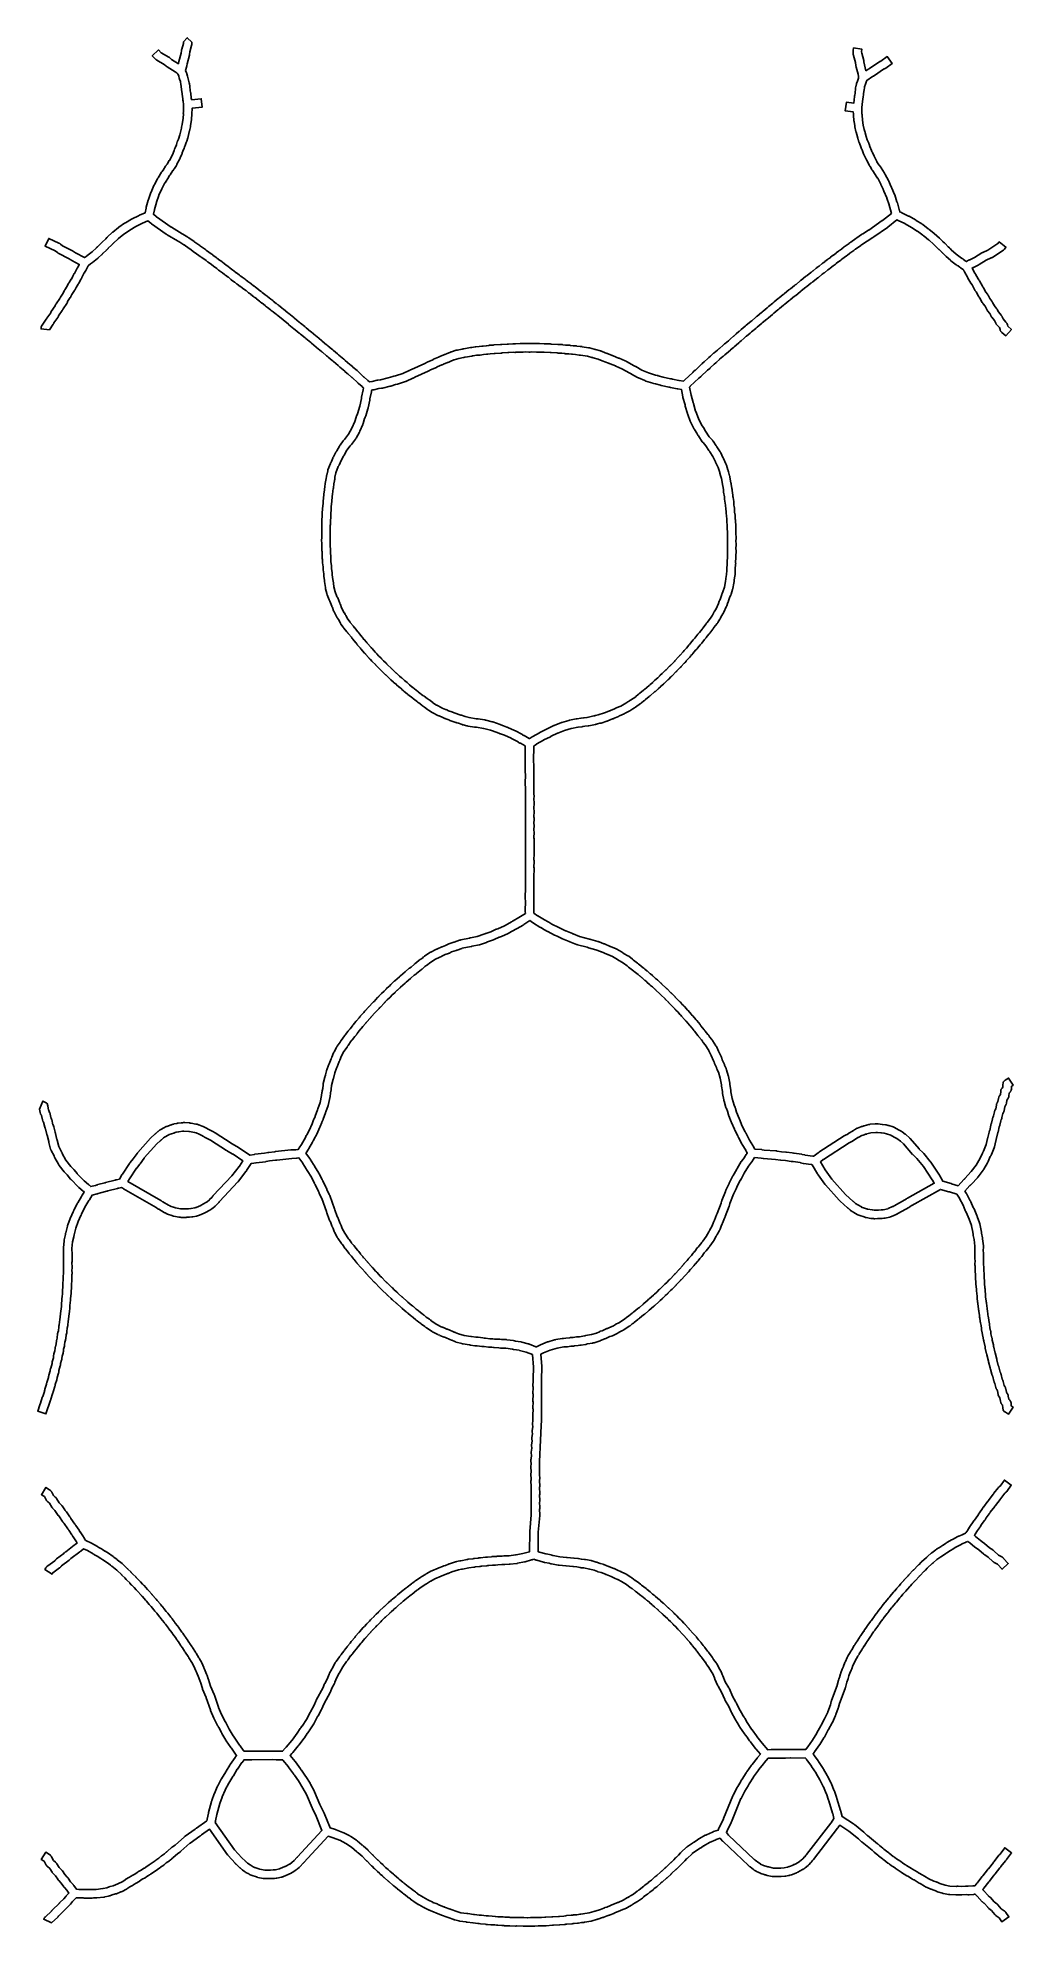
# Model space of a CAD drawing. Extents: x -90 to 105, y 288 to 664.
import ezdxf

# ---------------------------------------------------------------- set-up
doc = ezdxf.new("R2010")
doc.units = 0
doc.layers.get('0').update_dxf_attribs({"linetype": 'CONTINUOUS'})

msp = doc.modelspace()

# ---------------------------------------------------------------- linework, layer by layer
at = {"color": 7}
for points in [[(-60.079482, 664.455249), (-60.859158, 663.619883), (-60.870278, 663.296876), (-61.198857, 662.171917), (-61.209977, 662.149677), (-61.2268, 662.08284), (-61.237921, 662.032713), (-61.249041, 661.999295), (-61.249041, 661.988174), (-61.254744, 661.954756), (-61.260447, 661.926813), (-61.260447, 661.915692), (-61.316134, 661.403333), (-61.761662, 659.74931), (-61.772783, 659.710332), (-61.783903, 659.665765), (-61.795024, 659.604517), (-61.806144, 659.52656), (-61.839562, 659.270392), (-63.209562, 660.111324), (-63.660659, 660.495594), (-63.777623, 660.579139), (-65.297988, 661.475764), (-65.83819, 662.038245), (-67.063391, 660.852025), (-66.512051, 660.283975), (-66.383967, 660.155891), (-66.317131, 660.105764), (-66.267004, 660.077821), (-66.244763, 660.060997), (-66.205785, 660.044174), (-66.166806, 660.021934), (-64.7077, 659.153155), (-64.351278, 658.852423), (-64.29003, 658.796735), (-64.27891, 658.785615), (-64.256669, 658.768792), (-64.223251, 658.740848), (-64.21213, 658.735145), (-64.173152, 658.712905), (-64.100756, 658.668338), (-62.51356, 657.688175), (-62.123722, 657.381874), (-62.112602, 657.370754), (-62.068035, 657.337336), (-62.017907, 657.298357), (-62.001084, 657.287237), (-61.995382, 657.287237), (-61.794901, 656.791587), (-61.683526, 656.418458), (-61.683526, 656.401635), (-61.644548, 656.273551), (-61.638845, 656.262431), (-61.638845, 656.256728), (-61.627725, 656.234487), (-61.432804, 655.761115), (-61.432804, 655.755413), (-61.410563, 655.649598), (-61.354876, 655.126101), (-61.349173, 655.059265), (-61.338053, 654.981308), (-61.33235, 654.959068), (-61.271102, 654.658335), (-61.165288, 653.700448), (-61.159585, 653.633612), (-61.148464, 653.561215), (-61.126224, 653.466549), (-61.087245, 653.271629), (-61.081543, 653.232651), (-60.981288, 652.297041), (-60.970168, 652.207936), (-60.959047, 652.135539), (-60.942224, 652.035285), (-60.903246, 651.845924), (-60.892125, 651.773528), (-60.830878, 651.233325), (-60.830878, 651.216502), (-60.825175, 651.088418), (-60.830878, 650.993752), (-60.83658, 650.921356), (-60.83658, 650.848959), (-60.83658, 650.832136), (-60.82546, 650.414454), (-60.82546, 650.392213), (-60.870027, 649.567988), (-60.87573, 649.495591), (-60.87573, 649.423195), (-60.870027, 649.32294), (-60.870027, 649.300699), (-60.920154, 648.431918), (-60.920154, 648.415095), (-61.098366, 647.173184), (-61.104068, 647.156361), (-61.226592, 646.610587), (-61.243415, 646.543751), (-61.254536, 646.471354), (-61.260239, 646.426787), (-61.265941, 646.415666), (-61.265941, 646.409964), (-61.566674, 645.106794), (-61.572376, 645.095674), (-61.845253, 644.254739), (-61.845253, 644.249036), (-62.017905, 643.842492), (-62.045848, 643.775656), (-62.051551, 643.764535), (-62.073792, 643.708848), (-62.073792, 643.699202), (-62.252003, 643.15343), (-62.257706, 643.14231), (-62.519462, 642.50743), (-62.547406, 642.440594), (-62.57535, 642.373757), (-62.603293, 642.279091), (-62.692399, 642.011775), (-62.692399, 642.006072), (-63.05439, 641.148431), (-63.060093, 641.131607), (-63.655989, 639.989943), (-63.667109, 639.978823), (-64.1015, 639.277118), (-64.140478, 639.22143), (-64.274122, 639.048779), (-64.279825, 639.043077), (-64.324392, 638.981829), (-64.363371, 638.926141), (-64.413498, 638.842596), (-64.909148, 638.057351), (-64.931388, 638.029408), (-64.948212, 638.001464), (-65.104154, 637.800984), (-65.109856, 637.795281), (-65.154423, 637.734033), (-65.193402, 637.678346), (-65.199105, 637.672643), (-65.210225, 637.65582), (-65.92307, 636.519724), (-65.962048, 636.458477), (-65.995467, 636.397229), (-66.040034, 636.308123), (-66.641498, 635.177597), (-66.680477, 635.1052), (-66.70842, 635.049513), (-66.725243, 635.010534), (-67.309999, 633.679518), (-67.33224, 633.623831), (-67.337942, 633.60159), (-67.833592, 632.209315), (-67.844713, 632.181371), (-67.844713, 632.175669), (-67.861536, 632.125541), (-67.867238, 632.097598), (-68.262645, 630.694182), (-68.284886, 630.610637), (-68.284886, 630.604934), (-68.301709, 630.549247), (-68.307412, 630.521303), (-68.513481, 629.54671), (-69.627302, 629.073338), (-69.655245, 629.062217), (-69.705372, 629.045394), (-69.711075, 629.039692), (-69.761203, 629.017451), (-69.81133, 628.989507), (-71.058809, 628.365768), (-71.097787, 628.348945), (-71.136766, 628.332121), (-71.142468, 628.326419), (-71.192596, 628.298475), (-71.231574, 628.276234), (-72.412222, 627.580095), (-72.451201, 627.557855), (-72.534746, 627.507727), (-72.584874, 627.474309), (-73.754384, 626.677927), (-73.787803, 626.649984), (-73.804626, 626.638863), (-73.821449, 626.62204), (-74.93527, 625.736552), (-74.940972, 625.73085), (-74.957795, 625.719729), (-74.985739, 625.691786), (-75.058136, 625.619389), (-75.971467, 624.772885), (-76.032715, 624.717198), (-76.077282, 624.672631), (-76.105225, 624.644687), (-76.344684, 624.382931), (-76.389223, 624.338392), (-77.001825, 623.770343), (-77.057512, 623.720216), (-77.102051, 623.670088), (-77.168887, 623.597692), (-77.17459, 623.591989), (-77.380659, 623.369211), (-77.425226, 623.324644), (-78.021119, 622.773301), (-78.03224, 622.76218), (-78.126906, 622.673074), (-78.171444, 622.622947), (-78.193685, 622.595004), (-78.271642, 622.511458), (-78.282762, 622.505755), (-78.990038, 621.843035), (-79.040166, 621.798468), (-80.092727, 620.968673), (-80.10955, 620.957553), (-80.276613, 620.846178), (-80.33786, 620.807199), (-80.354684, 620.796079), (-80.410371, 620.757101), (-80.443789, 620.729157), (-80.549604, 620.645612), (-82.353992, 621.592358), (-82.365112, 621.598061), (-82.788363, 621.882087), (-82.810603, 621.89891), (-82.849582, 621.921151), (-82.883, 621.943392), (-82.921978, 621.965633), (-82.933099, 621.971335), (-83.005495, 622.010314), (-84.937973, 622.990476), (-85.38907, 623.335761), (-85.40019, 623.346881), (-85.439169, 623.374825), (-85.467112, 623.397066), (-85.511679, 623.425009), (-85.539623, 623.441832), (-85.550743, 623.447535), (-85.662118, 623.497662), (-85.673239, 623.503365), (-87.7171, 624.466818), (-88.441082, 622.924178), (-86.40279, 621.966291), (-85.962831, 621.637715), (-85.901583, 621.587588), (-85.89588, 621.587588), (-85.829044, 621.543021), (-85.773356, 621.509603), (-85.67869, 621.465036), (-83.746213, 620.473736), (-83.278407, 620.167435), (-83.23384, 620.134017), (-83.205896, 620.117194), (-83.161329, 620.08925), (-83.155626, 620.08925), (-83.127683, 620.07813), (-81.612887, 619.287316), (-81.857934, 618.813945), (-82.052855, 618.502072), (-82.091833, 618.446384), (-82.091833, 618.440682), (-82.130812, 618.379434), (-82.16979, 618.295889), (-82.598612, 617.454954), (-82.609732, 617.43813), (-82.826922, 617.087277), (-82.838042, 617.076156), (-82.915999, 616.948072), (-83.205594, 616.368886), (-83.216714, 616.352062), (-83.667811, 615.655926), (-83.690052, 615.616948), (-83.701172, 615.600125), (-83.717996, 615.572181), (-83.779243, 615.455218), (-83.779243, 615.449515), (-84.007582, 614.992849), (-84.024405, 614.964906), (-84.514486, 614.224214), (-84.525606, 614.207391), (-84.54243, 614.179447), (-84.575848, 614.12932), (-84.586968, 614.107079), (-84.598088, 614.084838), (-84.626032, 614.023591), (-84.854371, 613.555787), (-85.377867, 612.770543), (-85.388987, 612.759422), (-85.422406, 612.698175), (-85.450349, 612.648048), (-85.500476, 612.531084), (-85.522717, 612.492106), (-86.252269, 611.394991), (-86.296836, 611.333743), (-86.330254, 611.278056), (-86.347077, 611.255815), (-86.369318, 611.200128), (-86.408296, 611.105462), (-86.43624, 611.038626), (-87.204775, 609.913667), (-87.299441, 609.729896), (-87.327384, 609.646351), (-88.068076, 608.582652), (-88.073779, 608.576949), (-88.168445, 608.437716), (-88.174148, 608.426595), (-88.207566, 608.365348), (-88.213269, 608.348525), (-88.218971, 608.342822), (-89.026491, 607.184448), (-89.182433, 606.95611), (-89.193553, 606.928166), (-89.221497, 606.844621), (-89.23832, 606.794494), (-89.244023, 606.76655), (-89.255143, 606.710863), (-89.255143, 606.443546), (-89.255143, 606.426723), (-89.255143, 606.409899), (-87.589982, 606.270666), (-86.804738, 607.390056), (-86.793617, 607.406879), (-86.754639, 607.457006), (-86.748936, 607.468127), (-86.709958, 607.529374), (-86.704255, 607.540495), (-86.670837, 607.607331), (-86.665134, 607.618451), (-86.665134, 607.624154), (-85.930014, 608.687853), (-85.907773, 608.710094), (-85.829817, 608.827058), (-85.824114, 608.838178), (-85.790696, 608.905014), (-85.784993, 608.916135), (-85.76817, 608.960702), (-85.740226, 609.044247), (-85.734523, 609.04995), (-85.043956, 610.063528), (-85.021715, 610.091471), (-84.988297, 610.147159), (-84.977177, 610.158279), (-84.943758, 610.219527), (-84.932638, 610.23635), (-84.910397, 610.286477), (-84.904695, 610.29218), (-84.871276, 610.375725), (-84.832298, 610.459271), (-84.136159, 611.500692), (-84.102741, 611.545259), (-84.085918, 611.5675), (-84.080215, 611.57862), (-84.041237, 611.639868), (-84.035534, 611.650988), (-83.979846, 611.784632), (-83.968726, 611.806873), (-83.940782, 611.862561), (-83.411717, 612.65894), (-83.394894, 612.681181), (-83.366951, 612.731308), (-83.350127, 612.753549), (-83.339007, 612.781492), (-83.311064, 612.831619), (-83.299943, 612.859563), (-83.082754, 613.305091), (-82.575963, 614.079195), (-82.54802, 614.118174), (-82.531197, 614.151592), (-82.508956, 614.19057), (-82.503253, 614.201691), (-82.469835, 614.268527), (-82.269354, 614.675071), (-82.258234, 614.697312), (-81.818275, 615.376742), (-81.801451, 615.398983), (-81.773508, 615.44911), (-81.756685, 615.471351), (-81.728741, 615.521478), (-81.400165, 616.167493), (-81.394462, 616.178613), (-81.199542, 616.484914), (-81.182719, 616.512857), (-81.165896, 616.535098), (-81.149073, 616.557339), (-81.121129, 616.607466), (-81.121129, 616.613169), (-81.082151, 616.685566), (-80.631054, 617.576622), (-80.614231, 617.604566), (-80.41931, 617.910867), (-80.397069, 617.944285), (-80.380246, 617.966526), (-80.339871, 618.036784), (-80.334168, 618.047904), (-79.827381, 619.022497), (-79.827381, 619.0282), (-79.810557, 619.061618), (-79.804855, 619.067321), (-79.799152, 619.073024), (-79.409314, 619.384894), (-79.370336, 619.412837), (-79.353512, 619.423958), (-79.169741, 619.546481), (-79.136323, 619.568722), (-79.108379, 619.585545), (-79.097259, 619.591248), (-79.052692, 619.624666), (-79.035869, 619.635787), (-79.019046, 619.65261), (-77.994331, 620.465698), (-77.933083, 620.510265), (-77.92738, 620.515968), (-77.882813, 620.554946), (-77.86599, 620.566067), (-77.804742, 620.627314), (-77.192143, 621.195364), (-77.17532, 621.206484), (-77.119632, 621.262171), (-77.091689, 621.284412), (-77.074866, 621.306653), (-77.002469, 621.38461), (-76.918924, 621.479276), (-76.896683, 621.501516), (-76.874442, 621.523757), (-76.217287, 622.125222), (-76.211585, 622.130924), (-76.172606, 622.175491), (-76.128039, 622.220059), (-75.89414, 622.476227), (-75.8719, 622.498467), (-75.849659, 622.520708), (-75.181369, 623.138876), (-75.175667, 623.144579), (-75.136688, 623.183557), (-75.119865, 623.20038), (-75.108745, 623.211501), (-74.869286, 623.473257), (-74.847045, 623.495498), (-74.824804, 623.517739), (-73.866917, 624.408795), (-73.850094, 624.425619), (-73.82215, 624.447859), (-72.736176, 625.311069), (-72.730474, 625.316772), (-71.622225, 626.07417), (-71.611104, 626.079873), (-71.572126, 626.107816), (-70.374771, 626.809524), (-70.357948, 626.820644), (-70.32453, 626.837468), (-69.043638, 627.477913), (-69.00466, 627.494737), (-68.99354, 627.500439), (-67.9187, 627.957108), (-67.356223, 627.506008), (-67.35052, 627.500305), (-67.283683, 627.444618), (-67.277981, 627.444618), (-67.239002, 627.4112), (-67.2333, 627.405497), (-67.194321, 627.377553), (-64.276113, 625.333692), (-64.253872, 625.311451), (-64.170326, 625.255764), (-64.159206, 625.250061), (-64.06454, 625.194374), (-62.003973, 623.952463), (-61.992852, 623.941343), (-61.970612, 623.930223), (-61.898215, 623.885656), (-61.892512, 623.879953), (-61.803407, 623.824265), (-61.797704, 623.824265), (-60.784126, 623.211663), (-60.733999, 623.178245), (-59.725993, 622.4654), (-59.659157, 622.415273), (-59.620179, 622.393032), (-59.609058, 622.381911), (-59.586817, 622.370791), (-59.569994, 622.359671), (-59.564291, 622.353968), (-58.611976, 621.680107), (-58.606273, 621.674404), (-58.550586, 621.624277), (-58.500458, 621.585298), (-58.483635, 621.574178), (-57.492333, 620.878042), (-57.481212, 620.866922), (-57.408816, 620.811234), (-57.397695, 620.800114), (-57.31415, 620.733277), (-57.297327, 620.722157), (-57.22493, 620.67203), (-57.208107, 620.660909), (-56.322619, 620.03717), (-56.272492, 619.998191), (-56.11655, 619.864547), (-56.110847, 619.858844), (-56.0496, 619.808717), (-55.999472, 619.769739), (-55.932636, 619.719611), (-55.910395, 619.708491), (-55.242103, 619.235116), (-55.191976, 619.196138), (-54.935808, 618.984508), (-54.902389, 618.956565), (-54.852262, 618.917587), (-54.835439, 618.906466), (-54.222837, 618.477644), (-54.17271, 618.438666), (-53.832993, 618.15464), (-53.827291, 618.148937), (-53.732625, 618.07098), (-53.715802, 618.05986), (-53.648965, 618.015321), (-53.626724, 617.998498), (-53.086522, 617.614229), (-53.036395, 617.575251), (-52.652128, 617.257809), (-52.540753, 617.168704), (-52.473917, 617.118576), (-52.451676, 617.107456), (-51.93932, 616.745465), (-51.889193, 616.706486), (-51.443665, 616.338926), (-51.382417, 616.283239), (-51.33229, 616.24426), (-51.315467, 616.23314), (-50.652743, 615.765334), (-50.602616, 615.726355), (-50.307452, 615.481308), (-50.246204, 615.43118), (-50.196077, 615.392202), (-50.129241, 615.347635), (-50.107, 615.330812), (-49.511104, 614.907561), (-49.460977, 614.868583), (-49.165816, 614.623535), (-49.054441, 614.53443), (-49.037618, 614.523309), (-48.419447, 614.088919), (-48.36932, 614.04994), (-47.979482, 613.726933), (-47.918235, 613.671246), (-47.868107, 613.632267), (-47.851284, 613.621147), (-47.433603, 613.331552), (-47.383475, 613.292574), (-46.832132, 612.835905), (-46.737466, 612.757948), (-46.720643, 612.746828), (-46.653807, 612.696701), (-46.631566, 612.68558), (-46.308559, 612.457242), (-46.258432, 612.418263), (-45.707091, 611.961598), (-45.595717, 611.866932), (-45.578893, 611.855811), (-45.183487, 611.582934), (-45.133359, 611.543956), (-44.582019, 611.08729), (-44.470644, 610.992624), (-44.453821, 610.981504), (-44.069552, 610.708627), (-44.058432, 610.702924), (-43.45697, 610.207274), (-43.345595, 610.118169), (-43.328772, 610.107048), (-42.933365, 609.828582), (-42.883238, 609.789604), (-42.331895, 609.332938), (-42.237229, 609.254981), (-42.220406, 609.243861), (-42.203583, 609.227038), (-42.164604, 609.204797), (-42.131186, 609.182556), (-42.025372, 609.1046), (-41.975244, 609.065621), (-41.050775, 608.302654), (-41.022832, 608.280414), (-41.006009, 608.263591), (-41.000306, 608.257888), (-40.955739, 608.213349), (-40.938916, 608.202229), (-39.897494, 607.339019), (-39.891792, 607.333316), (-39.869551, 607.316493), (-39.841607, 607.28855), (-39.813664, 607.266309), (-38.850208, 606.469927), (-38.755542, 606.39197), (-38.738719, 606.38085), (-38.649613, 606.319602), (-38.643911, 606.313899), (-38.63279, 606.308196), (-38.604847, 606.285956), (-38.582606, 606.269132), (-37.74724, 605.578562), (-37.685992, 605.522875), (-37.635865, 605.489457), (-37.546759, 605.428209), (-37.541056, 605.422506), (-37.524233, 605.411386), (-37.474106, 605.372407), (-36.560775, 604.615009), (-36.499498, 604.564882), (-36.493796, 604.559179), (-36.482675, 604.553477), (-36.449257, 604.525533), (-36.432434, 604.50871), (-36.415611, 604.49759), (-35.452155, 603.701207), (-35.446452, 603.695505), (-35.407474, 603.662087), (-35.362907, 603.628668), (-35.340666, 603.611845), (-35.329545, 603.600725), (-35.312722, 603.589604), (-34.354835, 602.793222), (-34.349132, 602.78752), (-34.34343, 602.781817), (-34.310011, 602.753873), (-34.298891, 602.742753), (-34.293188, 602.742753), (-34.282068, 602.731632), (-33.335318, 601.951959), (-33.307375, 601.929719), (-33.285134, 601.907478), (-33.229447, 601.85179), (-33.184879, 601.807223), (-33.145901, 601.773805), (-32.304966, 601.083238), (-32.299263, 601.077535), (-32.17674, 600.96616), (-32.115492, 600.904913), (-32.070925, 600.865934), (-31.987379, 600.799098), (-31.163154, 600.114099), (-31.157451, 600.108396), (-31.085054, 600.04156), (-31.029367, 599.985873), (-30.9848, 599.941306), (-30.945821, 599.907887), (-29.96009, 599.100368), (-29.915523, 599.061389), (-29.781879, 598.927745), (-29.726192, 598.872058), (-29.676064, 598.827491), (-29.659241, 598.81637), (-28.684648, 598.014419), (-28.634521, 597.969852), (-28.278098, 597.624567), (-28.222407, 597.56888), (-28.188992, 597.540936), (-28.172283, 597.529816), (-28.088746, 597.462979), (-27.253381, 596.766843), (-27.208828, 596.727865), (-26.100576, 595.669735), (-26.095016, 595.658614), (-26.033757, 595.602927), (-25.989204, 595.563949), (-25.95022, 595.536005), (-25.231806, 594.934543), (-25.187253, 594.895565), (-24.947783, 594.661666), (-24.997904, 594.288537), (-24.997904, 594.277417), (-25.315343, 592.790465), (-25.315343, 592.784762), (-25.315343, 592.773641), (-25.326492, 592.729074), (-25.332053, 592.651118), (-25.337613, 592.60099), (-25.343173, 592.573047), (-25.67175, 591.030407), (-25.67731, 591.013584), (-26.133977, 589.509925), (-26.328894, 589.030982), (-26.334455, 589.025279), (-26.356724, 588.969592), (-26.373433, 588.936173), (-26.401291, 588.841508), (-26.406851, 588.808089), (-26.663031, 587.978292), (-26.668591, 587.961469), (-27.236639, 586.624884), (-27.242199, 586.619181), (-27.916061, 585.455239), (-28.712443, 584.397109), (-28.812698, 584.291294), (-28.840641, 584.269053), (-28.857464, 584.246813), (-28.896443, 584.207834), (-28.918683, 584.185594), (-28.935507, 584.163353), (-28.968925, 584.118786), (-29.620511, 583.250004), (-29.637334, 583.227763), (-29.670752, 583.183196), (-29.687575, 583.160956), (-29.698696, 583.133012), (-29.726639, 583.082885), (-30.266845, 582.11386), (-30.289086, 582.080442), (-30.311326, 582.058201), (-30.355893, 581.996953), (-30.389312, 581.946826), (-30.411552, 581.907848), (-30.422673, 581.896727), (-30.444914, 581.85216), (-30.940563, 580.949966), (-30.973982, 580.894279), (-30.985102, 580.877456), (-30.996222, 580.855215), (-31.024166, 580.799528), (-31.035286, 580.777287), (-31.046407, 580.743869), (-31.079825, 580.654763), (-31.330433, 580.003177), (-31.413978, 579.852824), (-31.441922, 579.808256), (-31.458745, 579.780313), (-31.469865, 579.758072), (-31.497809, 579.707945), (-31.508929, 579.680001), (-31.520049, 579.652058), (-31.536873, 579.601931), (-32.021385, 578.343314), (-32.032505, 578.321073), (-32.043626, 578.287655), (-32.049328, 578.265414), (-32.055031, 578.237471), (-32.066152, 578.204053), (-32.077272, 578.153925), (-32.272192, 577.301853), (-32.289016, 577.240605), (-32.294718, 577.218364), (-32.300421, 577.190421), (-32.311541, 577.134733), (-32.317244, 577.10679), (-32.317244, 577.078846), (-32.322947, 577.023159), (-32.367514, 576.583199), (-32.501158, 575.976166), (-32.512279, 575.931599), (-32.523399, 575.898181), (-32.529102, 575.864763), (-32.540222, 575.814635), (-32.545925, 575.781217), (-32.551628, 575.753274), (-32.55733, 575.692026), (-32.629727, 574.906781), (-32.713272, 574.533653), (-32.724393, 574.494674), (-32.730096, 574.450107), (-32.741216, 574.388859), (-32.746919, 574.327612), (-32.830464, 573.469971), (-32.836167, 573.430992), (-32.836167, 573.419872), (-32.836167, 573.397631), (-32.84187, 573.341944), (-32.964394, 572.083327), (-32.970096, 571.999782), (-32.975799, 571.960803), (-32.975799, 571.938563), (-32.975799, 571.916322), (-33.081614, 570.874901), (-33.087317, 570.830333), (-33.087317, 570.791355), (-33.093019, 570.735668), (-33.093019, 570.729965), (-33.087317, 570.501626), (-33.159713, 569.766506), (-33.165416, 569.721939), (-33.165416, 569.682961), (-33.165416, 569.554877), (-33.165416, 569.543756), (-33.154296, 569.137209), (-33.154296, 569.120386), (-33.226692, 568.379697), (-33.232395, 568.296152), (-33.238098, 568.207046), (-33.238098, 568.195926), (-33.238098, 568.11238), (-33.226977, 567.705833), (-33.226977, 567.68901), (-33.260395, 567.32145), (-33.266098, 567.271323), (-33.271801, 567.187777), (-33.271801, 567.176657), (-33.254978, 566.213204), (-33.254978, 566.18526), (-33.266098, 566.129573), (-33.277219, 565.951362), (-33.277219, 565.940241), (-33.277219, 565.856696), (-33.260395, 564.787428), (-33.260395, 564.759484), (-33.271516, 564.65923), (-33.277219, 564.609103), (-33.282921, 564.525557), (-33.282921, 564.514437), (-33.266098, 563.478584), (-33.266098, 563.428457), (-33.266098, 563.395039), (-33.260395, 563.344912), (-33.260395, 563.333791), (-33.254693, 563.300373), (-33.237869, 562.320211), (-33.237869, 562.270084), (-33.237869, 562.236665), (-33.232167, 562.219842), (-33.215344, 562.080609), (-33.1874, 561.852271), (-33.170577, 560.977921), (-33.170577, 560.949977), (-33.170577, 560.844162), (-33.170577, 560.810744), (-33.164874, 560.749496), (-33.153754, 560.6771), (-33.12581, 560.432052), (-33.120107, 559.997661), (-33.120107, 559.947534), (-33.120107, 559.914116), (-33.114405, 559.863989), (-33.114405, 559.852868), (-33.103284, 559.780472), (-33.00303, 559.006368), (-32.997327, 558.644376), (-32.997327, 558.594249), (-32.997327, 558.555271), (-32.991624, 558.510703), (-32.991624, 558.499583), (-32.980504, 558.427187), (-32.874689, 557.575114), (-32.868986, 557.374634), (-32.868986, 557.291088), (-32.868986, 557.25211), (-32.863284, 557.196422), (-32.857581, 557.151884), (-32.851878, 557.12394), (-32.746063, 556.271868), (-32.740361, 556.227301), (-32.740361, 556.221598), (-32.734658, 556.18818), (-32.723537, 556.143613), (-32.723537, 556.132492), (-32.701297, 556.060096), (-32.701297, 556.054393), (-32.545355, 554.851467), (-32.545355, 554.845764), (-32.539652, 554.806786), (-32.533949, 554.756658), (-32.528246, 554.72324), (-32.522544, 554.706417), (-32.50572, 554.639581), (-32.255113, 553.659418), (-32.24941, 553.637178), (-32.238289, 553.598199), (-32.227169, 553.559221), (-32.216049, 553.514654), (-32.210346, 553.503533), (-32.182402, 553.436697), (-31.792567, 552.417551), (-31.748, 552.322885), (-31.658895, 552.150234), (-31.647774, 552.127993), (-31.269077, 551.136691), (-31.252253, 551.092152), (-31.23543, 551.053174), (-31.21319, 551.008607), (-31.21319, 551.002904), (-31.179771, 550.941656), (-31.151828, 550.897089), (-31.140707, 550.874848), (-30.901249, 550.245537), (-30.895546, 550.234417), (-30.878723, 550.195439), (-30.861899, 550.15646), (-30.845076, 550.117482), (-30.839374, 550.106361), (-30.805955, 550.045114), (-30.243475, 548.986983), (-30.237772, 548.97016), (-30.215531, 548.931182), (-30.170964, 548.853225), (-30.165262, 548.842105), (-30.126283, 548.786417), (-29.942512, 548.524661), (-29.558245, 547.800678), (-29.552543, 547.783855), (-29.530302, 547.744876), (-29.496884, 547.683629), (-29.485763, 547.666806), (-29.48006, 547.661103), (-29.435493, 547.599855), (-28.984396, 546.948269), (-28.978694, 546.937149), (-28.95075, 546.89817), (-28.900623, 546.831334), (-28.89492, 546.820214), (-28.844793, 546.764526), (-28.248898, 546.073959), (-28.237749, 546.062838), (-28.070675, 545.817791), (-28.042817, 545.773224), (-28.020548, 545.750983), (-27.987133, 545.706416), (-27.981573, 545.700713), (-27.931451, 545.645026), (-27.352264, 544.976733), (-27.174053, 544.714976), (-27.162904, 544.698153), (-27.129489, 544.653586), (-27.11278, 544.631345), (-27.079364, 544.586807), (-27.073804, 544.581104), (-26.438926, 543.851553), (-26.416657, 543.823609), (-26.255152, 543.58971), (-26.249592, 543.57859), (-26.216176, 543.534023), (-26.166055, 543.467187), (-26.166055, 543.461484), (-26.110365, 543.400236), (-25.631422, 542.843324), (-25.620273, 542.832204), (-25.592415, 542.798786), (-25.575706, 542.781963), (-25.503306, 542.715126), (-25.492158, 542.698303), (-25.486597, 542.6926), (-25.469888, 542.68148), (-24.729197, 541.823839), (-24.690213, 541.779272), (-24.679064, 541.762449), (-24.634512, 541.717882), (-24.556543, 541.651045), (-24.545395, 541.639925), (-24.528685, 541.617684), (-23.888239, 540.88813), (-23.793564, 540.776755), (-23.776855, 540.759932), (-23.715596, 540.698684), (-23.704447, 540.692981), (-23.587495, 540.581606), (-23.570786, 540.564783), (-23.258916, 540.202792), (-23.253356, 540.197089), (-23.208803, 540.146962), (-23.197654, 540.130139), (-23.153101, 540.085572), (-22.546069, 539.506388), (-22.53492, 539.495267), (-22.256465, 539.177829), (-22.256465, 539.172126), (-22.211913, 539.121999), (-22.156222, 539.066311), (-22.11167, 539.027333), (-22.0894, 539.005092), (-21.543628, 538.476027), (-21.538068, 538.470324), (-21.526919, 538.459204), (-21.51577, 538.442381), (-21.499061, 538.42014), (-21.454508, 538.375573), (-21.404387, 538.314325), (-21.398827, 538.308622), (-21.337568, 538.252935), (-20.591308, 537.54009), (-20.530049, 537.489963), (-20.51334, 537.478842), (-20.502191, 537.467722), (-19.611134, 536.621218), (-19.599985, 536.604395), (-19.549864, 536.559828), (-19.494174, 536.509701), (-19.488613, 536.503998), (-19.477464, 536.498295), (-19.460755, 536.487175), (-19.455195, 536.476054), (-18.970683, 536.019386), (-18.92613, 535.974819), (-18.909421, 535.957996), (-18.814747, 535.880039), (-18.792478, 535.868918), (-18.363657, 535.523633), (-18.341387, 535.50681), (-17.923705, 535.100266), (-17.862446, 535.050139), (-17.790046, 534.994451), (-17.288827, 534.593476), (-17.266557, 534.576653), (-16.960257, 534.281489), (-16.915704, 534.236922), (-16.854445, 534.181235), (-16.848885, 534.181235), (-16.241852, 533.702291), (-16.213994, 533.68005), (-16.180579, 533.652107), (-16.16943, 533.640986), (-16.11374, 533.596419), (-16.097031, 533.585299), (-15.1113, 532.805623), (-15.072316, 532.766645), (-15.061167, 532.760942), (-15.050018, 532.749822), (-14.999896, 532.716403), (-14.977627, 532.69958), (-14.192384, 532.075841), (-14.186823, 532.070138), (-14.136702, 532.03116), (-14.075443, 531.986592), (-13.997475, 531.936465), (-13.925075, 531.891898), (-13.913926, 531.880778), (-13.33474, 531.424112), (-13.31803, 531.412992), (-13.284615, 531.385048), (-13.267906, 531.373928), (-13.1788, 531.31268), (-12.772256, 531.056512), (-12.766696, 531.050809), (-12.170802, 530.583003), (-12.126249, 530.544025), (-12.1151, 530.532904), (-12.053841, 530.493926), (-11.981441, 530.449359), (-11.24632, 529.975987), (-11.196198, 529.942569), (-11.123799, 529.898002), (-10.099084, 529.385643), (-9.937579, 529.302097), (-9.859611, 529.274154), (-9.141196, 528.995688), (-9.118927, 528.984568), (-8.745797, 528.806356), (-8.690107, 528.778413), (-8.612139, 528.744995), (-8.528602, 528.717051), (-7.893724, 528.477592), (-7.882575, 528.471889), (-7.871426, 528.466187), (-7.865866, 528.460484), (-7.849157, 528.454781), (-7.793467, 528.43254), (-7.70993, 528.404597), (-6.545987, 527.975778), (-6.490297, 527.953537), (-6.468028, 527.947834), (-6.328801, 527.908856), (-6.005793, 527.82531), (-5.989084, 527.819607), (-5.287377, 527.563439), (-5.231687, 527.541199), (-5.14815, 527.518958), (-5.064613, 527.496717), (-5.059053, 527.496717), (-4.301655, 527.301797), (-4.245964, 527.284974), (-4.223695, 527.279271), (-4.101174, 527.25703), (-4.078905, 527.25703), (-2.809149, 527.056549), (-2.747889, 527.045429), (-2.664352, 527.034309), (-2.658784, 527.034309), (-2.385898, 527.023188), (-2.369191, 527.023188), (-0.993623, 526.805999), (-0.960208, 526.800296), (0.365238, 526.460582), (0.393085, 526.45488), (1.690686, 526.00378), (1.701824, 525.998077), (2.214181, 525.775299), (2.286579, 525.74188), (2.347839, 525.713937), (2.364546, 525.708234), (3.183204, 525.418639), (3.188764, 525.418639), (4.497503, 524.839453), (4.530918, 524.822629), (4.553188, 524.811509), (5.884203, 524.098664), (5.934325, 524.07072), (6.129242, 523.948197), (6.251763, 523.8758), (6.352007, 523.825673), (7.309892, 523.307745), (7.321041, 523.302042), (7.282057, 520.227897), (7.282057, 520.222195), (7.282057, 520.166507), (7.287617, 520.11638), (7.321033, 519.520487), (7.321033, 519.509367), (7.304324, 518.261888), (7.309884, 518.20064), (7.309884, 518.161662), (7.343299, 517.565769), (7.343299, 517.554648), (7.32103, 515.861641), (7.32103, 515.855938), (7.32103, 515.711145), (7.32103, 515.672167), (7.365583, 514.987165), (7.365583, 514.976045), (7.348874, 513.912346), (7.348874, 513.851098), (7.371143, 513.489107), (7.371143, 513.483404), (7.359994, 512.575638), (7.359994, 512.569936), (7.359994, 512.48639), (7.359994, 512.425143), (7.359994, 512.380575), (7.382263, 512.063137), (7.382263, 512.057434), (7.365554, 510.748693), (7.365554, 510.74299), (7.365554, 510.659445), (7.365554, 510.598197), (7.371114, 510.55363), (7.382263, 510.347561), (7.382263, 510.336441), (7.365554, 509.144652), (7.365554, 509.138949), (7.365554, 509.077701), (7.382263, 508.810384), (7.382263, 508.799264), (7.365554, 507.718859), (7.365554, 507.713156), (7.365554, 507.651908), (7.376703, 507.546094), (7.376703, 507.540391), (7.376703, 507.52927), (7.376703, 507.523568), (7.359994, 506.443162), (7.365554, 506.381915), (7.365554, 506.348497), (7.382263, 506.053336), (7.382263, 506.036513), (7.365554, 505.022938), (7.371114, 504.961691), (7.371114, 504.928272), (7.387823, 504.62754), (7.387823, 504.610717), (7.371114, 503.597142), (7.376675, 503.535895), (7.393384, 503.240734), (7.393384, 503.229614), (7.376675, 501.987706), (7.376675, 501.926458), (7.376675, 501.88748), (7.387823, 501.748247), (7.387823, 501.737127), (7.371114, 500.634444), (7.371114, 500.628741), (7.371114, 500.545195), (7.371114, 500.483948), (7.371114, 500.439381), (7.382263, 500.322417), (7.382263, 500.311297), (7.365554, 499.214182), (7.365554, 499.203062), (7.365554, 499.058269), (7.365554, 499.024851), (7.376703, 498.868909), (7.376703, 498.807661), (7.354434, 497.164775), (7.354434, 497.153655), (7.354434, 497.008862), (7.359994, 496.942025), (7.359994, 496.930905), (7.359994, 496.869657), (7.337725, 495.443967), (7.337725, 495.438264), (7.337725, 495.382577), (7.354434, 495.137529), (7.354434, 495.126409), (7.321018, 492.960027), (7.321018, 492.898779), (7.354434, 492.375282), (7.354434, 492.364162), (7.326576, 490.442819), (7.326576, 490.387132), (7.326576, 490.359188), (7.326576, 490.336947), (7.354434, 489.924834), (6.062402, 489.078331), (4.931874, 488.443454), (4.904016, 488.432333), (4.803773, 488.371086), (4.787064, 488.359965), (4.642268, 488.259711), (4.586577, 488.226293), (3.283407, 487.496738), (3.207803, 487.474726), (1.86008, 486.873261), (1.848943, 486.867558), (1.587195, 486.778453), (1.531504, 486.76163), (1.509226, 486.750509), (1.375568, 486.689261), (0.423251, 486.266008), (-0.517927, 485.94857), (-0.545774, 485.942867), (-0.601465, 485.920626), (-0.657156, 485.898385), (-0.679434, 485.892683), (-0.685003, 485.88698), (-0.751832, 485.853562), (-0.957889, 485.764456), (-2.294473, 485.313359), (-3.603213, 485.040482), (-3.647766, 485.034779), (-3.68675, 485.029076), (-3.731303, 485.023374), (-3.748012, 485.017671), (-3.831549, 485.000848), (-5.530125, 484.644425), (-5.557983, 484.638722), (-5.647089, 484.621899), (-5.69721, 484.610779), (-5.7529, 484.593956), (-5.808591, 484.577133), (-5.8253, 484.57143), (-6.827738, 484.220576), (-6.844447, 484.214873), (-6.850007, 484.214873), (-6.877865, 484.20917), (-6.883426, 484.203468), (-6.888986, 484.203468), (-6.900135, 484.197765), (-6.955825, 484.175524), (-7.935987, 483.835808), (-7.952696, 483.830105), (-7.980554, 483.818985), (-8.036245, 483.796744), (-8.058514, 483.791041), (-8.164326, 483.735354), (-8.554142, 483.542937), (-9.266987, 483.292329), (-9.300403, 483.281209), (-9.378371, 483.24779), (-9.40064, 483.23667), (-9.45633, 483.208726), (-10.068932, 482.902425), (-10.319543, 482.81332), (-10.352958, 482.802199), (-10.430926, 482.768781), (-10.453195, 482.757661), (-10.508886, 482.729717), (-11.511324, 482.228499), (-11.54474, 482.211676), (-11.60043, 482.178257), (-11.617139, 482.172555), (-11.639408, 482.155731), (-11.695099, 482.116753), (-12.792212, 481.370493), (-12.825627, 481.348252), (-12.892455, 481.298125), (-12.909164, 481.287004), (-12.959286, 481.242437), (-13.198756, 481.03081), (-13.633146, 480.730079), (-13.694405, 480.691095), (-13.750096, 480.646542), (-13.761244, 480.640982), (-13.772393, 480.629833), (-13.822515, 480.58528), (-14.357149, 480.123044), (-14.657881, 479.916986), (-14.691296, 479.894717), (-14.724711, 479.866859), (-14.763695, 479.84459), (-14.774844, 479.833441), (-15.454275, 479.237547), (-15.771714, 479.014783), (-15.810698, 478.992513), (-15.821847, 478.981365), (-15.866399, 478.953507), (-15.877548, 478.942358), (-15.888697, 478.931209), (-16.551421, 478.352022), (-16.556981, 478.346462), (-16.584839, 478.324193), (-16.590399, 478.324193), (-16.612668, 478.301923), (-16.623817, 478.296363), (-16.634966, 478.285214), (-17.581713, 477.455418), (-17.603983, 477.438709), (-17.637398, 477.405294), (-17.665256, 477.383024), (-17.698671, 477.349609), (-17.70982, 477.33846), (-17.726529, 477.316191), (-17.754387, 477.288333), (-18.673289, 476.491951), (-18.712273, 476.458536), (-18.740131, 476.436266), (-18.75684, 476.413997), (-18.77355, 476.402848), (-18.77911, 476.397288), (-18.78467, 476.391728), (-18.79023, 476.386168), (-19.336002, 475.907225), (-19.374986, 475.87381), (-19.402844, 475.845952), (-19.436259, 475.812536), (-19.44182, 475.806976), (-19.491941, 475.751286), (-19.837225, 475.378156), (-19.853935, 475.361447), (-20.349585, 474.932626), (-20.388569, 474.89921), (-20.416427, 474.876941), (-20.449842, 474.837957), (-20.455403, 474.832397), (-20.505524, 474.776707), (-20.839671, 474.414715), (-21.335321, 473.980325), (-21.374305, 473.946909), (-21.402163, 473.92464), (-21.435578, 473.885656), (-21.441138, 473.880096), (-21.49126, 473.824406), (-21.881097, 473.401154), (-21.903366, 473.378884), (-21.970194, 473.323194), (-21.975754, 473.323194), (-21.981314, 473.317634), (-22.01473, 473.289776), (-22.036999, 473.267507), (-22.075983, 473.228523), (-22.081543, 473.222962), (-22.131665, 473.167272), (-22.84451, 472.382029), (-22.955891, 472.287354), (-22.994875, 472.253939), (-23.033859, 472.214955), (-23.056128, 472.198246), (-23.061688, 472.187097), (-23.11181, 472.131407), (-23.802378, 471.379578), (-23.835794, 471.346162), (-23.841354, 471.340602), (-23.852503, 471.335042), (-23.869212, 471.318333), (-23.869212, 471.312773), (-23.880361, 471.307212), (-23.919345, 471.268228), (-23.941614, 471.251519), (-23.947174, 471.24037), (-23.997296, 471.18468), (-24.570914, 470.555371), (-24.587623, 470.544222), (-24.621038, 470.505238), (-24.67116, 470.449548), (-24.67672, 470.443988), (-24.68228, 470.432839), (-24.710138, 470.393855), (-24.726847, 470.371586), (-24.854937, 470.198943), (-24.877206, 470.171085), (-25.512084, 469.480516), (-25.551068, 469.441532), (-25.562217, 469.430383), (-25.584486, 469.402525), (-25.617901, 469.36911), (-25.623461, 469.357961), (-25.662427, 469.297172), (-25.779379, 469.141239), (-26.336289, 468.534206), (-26.369705, 468.500791), (-26.386414, 468.484082), (-26.391974, 468.472933), (-26.419832, 468.433949), (-26.430981, 468.4228), (-26.469965, 468.36711), (-26.715004, 468.027395), (-27.026874, 467.693248), (-27.060289, 467.659833), (-27.088117, 467.626441), (-27.115975, 467.593026), (-27.121535, 467.581877), (-27.160519, 467.526187), (-27.611617, 466.902447), (-27.923487, 466.568301), (-27.951345, 466.540443), (-27.979203, 466.507027), (-28.007061, 466.473612), (-28.018209, 466.462463), (-28.057194, 466.406773), (-28.513807, 465.783068), (-28.625182, 465.654978), (-28.647423, 465.638269), (-28.675367, 465.604854), (-28.70331, 465.571438), (-28.736728, 465.532454), (-28.742431, 465.526894), (-29.410723, 464.596854), (-29.432964, 464.568996), (-29.455205, 464.530012), (-29.460908, 464.524452), (-29.477731, 464.496594), (-29.488851, 464.474324), (-29.52783, 464.401925), (-29.605786, 464.257129), (-30.168267, 463.471886), (-30.19621, 463.432901), (-30.224154, 463.405043), (-30.240977, 463.377185), (-30.268921, 463.338201), (-30.302339, 463.282511), (-30.335757, 463.226821), (-30.820269, 462.319057), (-30.837092, 462.291199), (-30.859333, 462.246646), (-30.876156, 462.213231), (-30.881859, 462.190962), (-30.909803, 462.124134), (-31.221672, 461.294338), (-31.28292, 461.182954), (-31.29404, 461.166245), (-31.310864, 461.13283), (-31.333104, 461.088277), (-31.344225, 461.054862), (-31.355345, 461.032592), (-31.365325, 460.999208), (-31.382148, 460.965793), (-31.75528, 459.974493), (-31.827676, 459.840834), (-31.8445, 459.812976), (-31.850202, 459.796267), (-31.867025, 459.768409), (-31.878146, 459.734994), (-31.889266, 459.712724), (-31.900387, 459.679309), (-31.911507, 459.651451), (-32.251223, 458.760395), (-32.256926, 458.749246), (-32.268046, 458.71583), (-32.28487, 458.665709), (-32.29599, 458.637851), (-32.301693, 458.609993), (-32.312813, 458.554302), (-32.502173, 457.730075), (-32.513294, 457.707806), (-32.59125, 457.485042), (-32.596953, 457.479482), (-32.608074, 457.446066), (-32.624897, 457.395945), (-32.636017, 457.351392), (-32.64172, 457.340243), (-32.65284, 457.278984), (-32.953573, 456.003659), (-32.959275, 455.98139), (-32.964978, 455.947975), (-32.976098, 455.886715), (-32.981801, 455.864446), (-32.981801, 455.842177), (-32.992922, 455.736365), (-33.070878, 454.995674), (-33.176693, 454.52787), (-33.187814, 454.500023), (-33.193516, 454.461039), (-33.204637, 454.39421), (-33.210339, 454.377504), (-33.210339, 454.355226), (-33.22146, 454.249413), (-33.288296, 453.608966), (-33.288296, 453.597829), (-33.600166, 452.227829), (-34.045694, 450.952505), (-34.067935, 450.902383), (-34.067935, 450.896814), (-34.073638, 450.885677), (-34.07934, 450.874539), (-34.085043, 450.852261), (-34.12961, 450.740879), (-34.564001, 449.498969), (-34.575121, 449.4767), (-34.792311, 449.008895), (-34.803431, 448.986626), (-34.825672, 448.930936), (-34.836793, 448.908667), (-34.88692, 448.769439), (-35.165386, 448.000903), (-35.171089, 447.989754), (-35.789259, 446.653169), (-35.794962, 446.64202), (-36.262768, 445.817793), (-36.301747, 445.750965), (-36.335165, 445.689706), (-36.340867, 445.672997), (-36.524639, 445.277591), (-37.332159, 443.846331), (-37.332159, 443.840771), (-37.766549, 443.183617), (-37.78879, 443.155759), (-37.816734, 443.116775), (-37.816734, 443.111215), (-37.850152, 443.066662), (-37.955967, 442.882882), (-38.42377, 442.832761), (-38.440593, 442.8272), (-39.309372, 442.793785), (-39.426335, 442.782636), (-42.467065, 442.44849), (-42.528312, 442.437341), (-42.550553, 442.431781), (-42.656368, 442.415072), (-42.667488, 442.415072), (-43.798015, 442.286982), (-43.809135, 442.286982), (-43.953929, 442.270273), (-43.976169, 442.264713), (-44.689015, 442.131054), (-44.694717, 442.131054), (-46.60492, 441.913859), (-46.610623, 441.913859), (-46.67187, 441.908299), (-46.694111, 441.902739), (-47.535046, 441.741233), (-47.540749, 441.741233), (-47.613145, 441.735673), (-47.624266, 441.741233), (-47.693925, 441.785803), (-49.971691, 443.328445), (-49.988514, 443.339594), (-50.027492, 443.367452), (-50.077619, 443.39531), (-50.094443, 443.406459), (-50.100145, 443.412019), (-50.178102, 443.451003), (-51.286354, 444.063604), (-51.314297, 444.080313), (-51.342241, 444.097022), (-54.538907, 446.168729), (-54.54461, 446.174289), (-54.589177, 446.202147), (-54.61712, 446.218856), (-54.661687, 446.246714), (-54.66739, 446.246714), (-54.739787, 446.285698), (-54.750907, 446.291258), (-55.925987, 446.892721), (-56.265703, 447.109917), (-56.287944, 447.126626), (-56.338071, 447.154484), (-56.343774, 447.154484), (-56.371717, 447.171193), (-56.416284, 447.187902), (-56.889659, 447.432944), (-56.939787, 447.460802), (-56.962027, 447.471951), (-57.017715, 447.49422), (-57.095672, 447.522078), (-57.747255, 447.778257), (-57.802942, 447.800527), (-57.830886, 447.806087), (-57.96453, 447.845071), (-57.970233, 447.845071), (-58.126175, 447.889624), (-58.293237, 447.934177), (-58.376783, 447.945326), (-59.33467, 448.112399), (-59.34579, 448.112399), (-59.390357, 448.11796), (-59.401478, 448.12352), (-59.40718, 448.12352), (-59.424004, 448.12908), (-59.440827, 448.12908), (-59.485394, 448.140229), (-59.507635, 448.140229), (-59.646867, 448.151378), (-59.65257, 448.151378), (-60.591841, 448.218117), (-60.653088, 448.223677), (-60.681032, 448.223677), (-60.825825, 448.223677), (-60.842648, 448.218117), (-61.037569, 448.212557), (-61.121114, 448.212557), (-61.204659, 448.206997), (-61.293765, 448.195848), (-61.906367, 448.11788), (-61.995473, 448.106731), (-62.017714, 448.106731), (-62.162507, 448.073316), (-62.669297, 447.956363), (-62.741693, 447.939654), (-62.775112, 447.928505), (-62.903196, 447.889521), (-62.908898, 447.889521), (-63.098259, 447.822693), (-63.115082, 447.817133), (-63.15406, 447.811573), (-63.209748, 447.800424), (-63.293293, 447.778155), (-64.178778, 447.477423), (-64.234465, 447.460714), (-64.256706, 447.455154), (-64.312394, 447.427296), (-64.434917, 447.371606), (-64.490605, 447.349337), (-64.568562, 447.310352), (-64.640958, 447.2658), (-65.476324, 446.781288), (-65.487445, 446.775727), (-65.532012, 446.747869), (-65.57099, 446.7256), (-65.604408, 446.703331), (-65.610111, 446.697771), (-65.621231, 446.69221), (-65.782734, 446.575258), (-65.788436, 446.569698), (-65.833004, 446.536283), (-65.9054, 446.480592), (-65.961088, 446.424902), (-66.334219, 446.085187), (-66.395467, 446.035065), (-66.434445, 446.007207), (-66.484573, 445.973792), (-66.506813, 445.957083), (-66.55138, 445.918099), (-66.612628, 445.862408), (-67.264214, 445.277653), (-67.303193, 445.244237), (-67.325433, 445.221968), (-67.364412, 445.182984), (-67.370114, 445.177424), (-67.392355, 445.155155), (-67.420299, 445.121739), (-69.947934, 442.275884), (-69.970175, 442.248026), (-69.986998, 442.231317), (-70.042685, 442.164489), (-70.042685, 442.158929), (-70.087252, 442.092101), (-70.855788, 441.011695), (-70.866908, 441.000546), (-71.479507, 440.248717), (-71.48521, 440.243157), (-71.524188, 440.193036), (-71.552132, 440.15962), (-71.624529, 440.053808), (-71.624529, 440.048248), (-73.016804, 437.982111), (-73.061371, 437.920852), (-73.067073, 437.909703), (-73.083897, 437.887434), (-73.10072, 437.859576), (-73.106422, 437.848427), (-73.602072, 436.968509), (-74.197965, 436.812575), (-74.214788, 436.807015), (-74.276036, 436.801455), (-74.315014, 436.790306), (-74.437538, 436.756891), (-74.459779, 436.75133), (-76.36354, 436.261253), (-76.408107, 436.250104), (-76.436051, 436.244544), (-76.447171, 436.244544), (-76.508419, 436.233395), (-76.53066, 436.227835), (-77.895088, 435.876982), (-77.950776, 435.854712), (-77.973017, 435.849152), (-78.039853, 435.826883), (-78.050973, 435.821323), (-78.396258, 435.70437), (-78.457506, 435.687661), (-79.342994, 435.459328), (-79.610311, 435.726645), (-79.616013, 435.732205), (-79.666141, 435.782327), (-79.666141, 435.787887), (-79.710708, 435.826871), (-79.727531, 435.84358), (-79.794367, 435.893702), (-80.64644, 436.623254), (-80.663263, 436.639963), (-82.049972, 438.048946), (-82.055675, 438.054507), (-82.668277, 438.828612), (-82.679397, 438.839761), (-82.707341, 438.873176), (-82.729582, 438.906592), (-82.757525, 438.940007), (-82.774348, 438.951156), (-82.791171, 438.967865), (-82.82459, 438.995723), (-83.275687, 439.44682), (-84.30597, 440.772266), (-85.007678, 442.064298), (-85.029919, 442.131129), (-85.052159, 442.203528), (-85.057862, 442.220238), (-85.080103, 442.281497), (-85.085806, 442.298206), (-85.113749, 442.353896), (-85.119452, 442.359456), (-85.15843, 442.431856), (-85.715342, 443.473278), (-86.027212, 444.70405), (-86.038332, 444.75974), (-86.044035, 444.782009), (-86.044035, 444.787569), (-86.060858, 444.84326), (-86.071979, 444.865529), (-86.383848, 446.085163), (-86.389551, 446.113021), (-86.434118, 446.285663), (-86.439821, 446.302372), (-86.723847, 447.416193), (-86.835222, 447.750339), (-86.846342, 447.767048), (-86.852045, 447.772608), (-86.868868, 447.800466), (-86.868868, 447.806027), (-87.125036, 448.853018), (-87.130739, 448.869727), (-87.141859, 448.925417), (-87.197547, 449.081354), (-87.20325, 449.098063), (-87.236668, 449.159322), (-87.247788, 449.170471), (-87.309036, 449.265145), (-87.526226, 450.217462), (-87.531928, 450.250876), (-87.671161, 450.612868), (-87.687984, 450.646283), (-87.738112, 450.707543), (-87.738112, 450.713112), (-87.760352, 450.729818), (-87.760352, 450.735387), (-87.916294, 451.559614), (-88.049939, 452.010711), (-88.111186, 452.094248), (-88.155753, 452.138801), (-88.166874, 452.155507), (-88.217001, 452.20006), (-88.606839, 452.400548), (-88.612542, 452.400548), (-88.902134, 452.50636), (-89.525873, 450.924735), (-89.403349, 450.262012), (-89.403349, 450.245306), (-89.336513, 449.961281), (-89.325393, 449.933435), (-89.297449, 449.883313), (-89.280626, 449.849898), (-89.258385, 449.810914), (-89.241562, 449.788637), (-89.208144, 449.744084), (-89.185903, 449.721814), (-89.146925, 449.671693), (-88.946444, 448.802913), (-88.940741, 448.775055), (-88.868345, 448.507738), (-88.840401, 448.457616), (-88.829281, 448.429758), (-88.812458, 448.407489), (-88.740061, 448.301677), (-88.495013, 447.299239), (-88.495013, 447.28809), (-88.456035, 447.143294), (-88.450332, 447.126585), (-88.422389, 447.065326), (-88.388971, 447.004067), (-88.383268, 446.992918), (-88.361027, 446.959503), (-88.077001, 445.845682), (-88.077001, 445.834533), (-88.065881, 445.795549), (-88.05476, 445.750996), (-88.049058, 445.739847), (-88.037937, 445.711989), (-88.037937, 445.706429), (-87.720499, 444.464519), (-87.698258, 444.369845), (-87.698258, 444.364284), (-87.692555, 444.358724), (-87.681435, 444.314171), (-87.675732, 444.286313), (-87.670029, 444.280753), (-87.670029, 444.275193), (-87.34145, 442.966454), (-87.335748, 442.944185), (-87.335748, 442.938624), (-87.318924, 442.882934), (-87.307804, 442.860665), (-87.285563, 442.804974), (-87.274443, 442.782705), (-87.25762, 442.74929), (-87.224202, 442.693599), (-86.650584, 441.613193), (-86.62264, 441.529656), (-86.605817, 441.473966), (-86.588994, 441.429413), (-86.577873, 441.390429), (-86.538895, 441.31803), (-86.488768, 441.228924), (-85.781491, 439.920185), (-85.770371, 439.897916), (-85.764668, 439.892355), (-85.719633, 439.825479), (-85.719633, 439.819919), (-85.686215, 439.780935), (-85.613819, 439.691829), (-84.616947, 438.405366), (-84.577969, 438.355245), (-84.544551, 438.31626), (-84.52231, 438.288402), (-84.505487, 438.271693), (-84.45536, 438.221572), (-84.037675, 437.815027), (-84.031972, 437.809467), (-83.358111, 436.962964), (-83.324693, 436.918411), (-83.302452, 436.896141), (-83.269034, 436.857157), (-83.263331, 436.851597), (-83.207644, 436.795907), (-81.910041, 435.481598), (-81.910041, 435.476038), (-81.859913, 435.425917), (-81.804226, 435.375795), (-81.731829, 435.314536), (-80.863051, 434.579414), (-80.812923, 434.534861), (-80.66257, 434.378928), (-81.052408, 433.732912), (-81.058111, 433.727352), (-81.102678, 433.666092), (-81.136096, 433.610402), (-81.186223, 433.521296), (-81.943621, 432.268248), (-81.960444, 432.245979), (-81.993863, 432.18472), (-82.032841, 432.117892), (-82.071819, 432.034355), (-82.701128, 430.747892), (-82.70683, 430.736744), (-82.729071, 430.692191), (-82.762489, 430.619791), (-82.790433, 430.536254), (-82.823851, 430.447149), (-83.402887, 429.272029), (-83.414007, 429.244171), (-83.436248, 429.194049), (-83.436248, 429.188489), (-83.464191, 429.110521), (-83.926429, 427.846334), (-83.954372, 427.762797), (-83.976613, 427.69597), (-83.982316, 427.67926), (-83.982316, 427.668112), (-83.999139, 427.595712), (-84.316218, 426.28142), (-84.327338, 426.242436), (-84.338459, 426.170037), (-84.344162, 426.158888), (-84.344162, 426.142179), (-84.349864, 426.075351), (-84.372105, 425.913846), (-84.611564, 424.877993), (-84.628387, 424.811165), (-84.639508, 424.744337), (-84.64521, 424.727628), (-84.64521, 424.705359), (-84.656331, 424.599547), (-84.789975, 423.352066), (-84.795678, 423.279669), (-84.80138, 423.229542), (-84.80138, 423.196124), (-84.80138, 423.16818), (-84.80138, 423.095784), (-84.762402, 421.909569), (-84.762402, 421.903867), (-84.768105, 421.887043), (-84.768105, 421.853625), (-84.773808, 421.803498), (-84.773808, 421.77008), (-84.773808, 421.742136), (-84.773808, 421.66974), (-84.745864, 420.745271), (-84.773808, 420.494663), (-84.77951, 420.427827), (-84.785213, 420.377699), (-84.785213, 420.344281), (-84.785213, 420.316338), (-84.785213, 420.243941), (-84.75727, 419.325041), (-84.790688, 419.035446), (-84.796391, 419.002028), (-84.796391, 418.834965), (-84.796391, 418.818142), (-84.77415, 418.149853), (-84.829837, 417.609647), (-84.83554, 417.576229), (-84.83554, 417.409167), (-84.83554, 417.398046), (-84.818717, 416.87455), (-84.891113, 416.222964), (-84.896816, 416.150567), (-84.902519, 416.10044), (-84.902519, 416.067022), (-84.902519, 416.039078), (-84.902519, 415.972242), (-84.885696, 415.448746), (-84.958092, 414.797159), (-84.963795, 414.724763), (-84.969498, 414.674636), (-84.969498, 414.641217), (-84.969498, 414.613274), (-84.969498, 414.557586), (-84.969498, 414.540763), (-84.958378, 414.329134), (-85.064192, 413.35454), (-85.069895, 413.326597), (-85.069895, 413.304356), (-85.075598, 413.24308), (-85.075598, 413.215136), (-85.075598, 413.187193), (-85.075598, 413.131505), (-85.075598, 413.120385), (-85.069895, 413.003421), (-85.192419, 411.878463), (-85.192419, 411.705812), (-85.192419, 411.694692), (-85.186716, 411.594437), (-85.292531, 410.642122), (-85.292531, 410.636419), (-85.325949, 410.508335), (-85.331652, 410.452647), (-85.337355, 410.39696), (-85.465439, 409.238587), (-85.482262, 409.16619), (-85.487964, 409.149367), (-85.499085, 409.08253), (-85.510205, 409.032403), (-85.510205, 409.0267), (-85.510205, 409.01558), (-85.515908, 408.976602), (-85.627283, 407.907334), (-85.649524, 407.823788), (-85.677467, 407.740243), (-85.677467, 407.729123), (-85.69429, 407.656726), (-85.705411, 407.595478), (-85.711114, 407.539791), (-85.78907, 406.754549), (-85.889325, 406.392558), (-85.911566, 406.309012), (-85.933806, 406.186489), (-85.939509, 406.169665), (-85.939509, 406.141722), (-86.028615, 405.311924), (-86.123281, 404.961073), (-86.145521, 404.883117), (-86.162345, 404.80516), (-86.162345, 404.799457), (-86.162345, 404.788337), (-86.173465, 404.73821), (-86.173465, 404.715969), (-86.234713, 404.114504), (-86.396215, 403.529749), (-86.418456, 403.462912), (-86.424158, 403.451792), (-86.435279, 403.379395), (-86.446399, 403.306999), (-86.452102, 403.245751), (-86.496669, 402.766808), (-86.68044, 402.137502), (-86.730568, 401.959291), (-86.741688, 401.875745), (-86.747391, 401.7922), (-86.786369, 401.36895), (-86.96458, 400.74521), (-86.975701, 400.722969), (-87.025828, 400.539198), (-87.031531, 400.500219), (-87.042651, 400.372135), (-87.059474, 400.188364), (-87.326791, 399.302876), (-87.337912, 399.274933), (-87.382479, 399.118991), (-87.393599, 399.057743), (-87.399302, 398.996495), (-87.405005, 398.924099), (-87.410708, 398.762597), (-87.694734, 397.854834), (-87.716974, 397.782437), (-87.755953, 397.626495), (-87.755953, 397.615375), (-87.755953, 397.609672), (-87.755953, 397.476028), (-87.755953, 397.453787), (-87.755953, 397.448084), (-88.095666, 396.395523), (-88.106787, 396.362105), (-88.129027, 396.284148), (-88.129027, 396.278445), (-88.13473, 396.228318), (-88.140433, 396.178191), (-88.146136, 396.144772), (-88.146136, 396.111354), (-88.146136, 396.105652), (-88.480283, 395.069799), (-88.491404, 395.041856), (-88.524822, 394.941601), (-88.5638, 394.774539), (-88.569503, 394.690993), (-88.569503, 394.657575), (-88.909219, 393.63286), (-88.937163, 393.577173), (-88.99285, 393.404521), (-89.360413, 392.296272), (-89.366116, 392.285152), (-89.4942, 391.951007), (-89.906313, 390.68125), (-88.291274, 390.157757), (-87.901436, 391.366249), (-87.895733, 391.377369), (-87.773209, 391.68367), (-87.372234, 392.886594), (-87.366531, 392.892297), (-87.310844, 393.048239), (-87.305141, 393.076182), (-86.943147, 394.15659), (-86.937444, 394.173413), (-86.876196, 394.362774), (-86.865076, 394.401752), (-86.859373, 394.446319), (-86.85367, 394.485297), (-86.85367, 394.529864), (-86.85367, 394.568843), (-86.85367, 394.579963), (-86.502819, 395.654803), (-86.485996, 395.688221), (-86.480293, 395.716164), (-86.46347, 395.771852), (-86.457768, 395.799795), (-86.446647, 395.883341), (-86.440944, 395.911284), (-86.440944, 395.939228), (-86.435242, 395.994915), (-86.123372, 396.975077), (-86.117669, 396.997318), (-86.100846, 397.041885), (-86.095143, 397.053006), (-86.07832, 397.119842), (-86.072617, 397.136665), (-86.061497, 397.203502), (-86.061497, 397.220325), (-86.055794, 397.392976), (-86.055794, 397.398679), (-85.782917, 398.273029), (-85.749499, 398.367695), (-85.732676, 398.434531), (-85.726973, 398.445651), (-85.715853, 398.518048), (-85.715853, 398.529168), (-85.71015, 398.690671), (-85.71015, 398.701791), (-85.704447, 398.796457), (-85.409283, 399.754344), (-85.409283, 399.760047), (-85.398163, 399.799025), (-85.387043, 399.843592), (-85.375922, 399.88257), (-85.37022, 399.927109), (-85.364517, 399.966087), (-85.364517, 399.988328), (-85.358814, 400.049576), (-85.358814, 400.060696), (-85.347694, 400.227759), (-85.147213, 400.884913), (-85.124972, 400.968459), (-85.108149, 401.035295), (-85.102446, 401.052118), (-85.096744, 401.085537), (-85.091041, 401.135664), (-85.091041, 401.146784), (-85.085338, 401.185763), (-85.085338, 401.219181), (-85.04636, 401.664709), (-84.862588, 402.299586), (-84.851468, 402.321827), (-84.834645, 402.388663), (-84.828942, 402.405486), (-84.817822, 402.466734), (-84.812119, 402.500152), (-84.800998, 402.605967), (-84.756431, 403.07377), (-84.594929, 403.647388), (-84.589226, 403.669629), (-84.572403, 403.719756), (-84.55558, 403.786593), (-84.549877, 403.803416), (-84.549877, 403.809119), (-84.538757, 403.926082), (-84.48863, 404.477425), (-84.388375, 404.844985), (-84.343808, 405.012048), (-84.338105, 405.067735), (-84.332403, 405.095679), (-84.3267, 405.179224), (-84.254303, 405.908778), (-84.13734, 406.332029), (-84.131637, 406.35427), (-84.131637, 406.359972), (-84.125934, 406.376795), (-84.103693, 406.493759), (-84.09799, 406.527177), (-84.09799, 406.549418), (-84.014445, 407.3458), (-83.986502, 407.468324), (-83.958558, 407.56299), (-83.941735, 407.629826), (-83.941735, 407.646649), (-83.936032, 407.680067), (-83.936032, 407.691188), (-83.930329, 407.730166), (-83.930329, 407.741287), (-83.824515, 408.766002), (-83.818812, 408.777122), (-83.818812, 408.782825), (-83.796571, 408.86637), (-83.785451, 408.933207), (-83.779748, 408.95003), (-83.774045, 408.989008), (-83.768342, 409.033575), (-83.768342, 409.044696), (-83.651379, 410.191931), (-83.645676, 410.208755), (-83.634556, 410.247733), (-83.628853, 410.275676), (-83.62315, 410.297917), (-83.606327, 410.381463), (-83.600624, 410.414881), (-83.594921, 410.465008), (-83.500256, 411.367202), (-83.489135, 411.473017), (-83.483432, 411.50096), (-83.483432, 411.534379), (-83.483432, 411.645754), (-83.483432, 411.656874), (-83.489135, 411.762689), (-83.372172, 412.820819), (-83.366469, 412.854237), (-83.366469, 412.882181), (-83.360766, 412.943457), (-83.360766, 412.965698), (-83.366469, 413.082661), (-83.366469, 413.160618), (-83.266214, 414.163055), (-83.260511, 414.190999), (-83.260511, 414.218942), (-83.254809, 414.246886), (-83.254809, 414.274829), (-83.254809, 414.386204), (-83.254809, 414.403027), (-83.260511, 414.575678), (-83.188115, 415.305233), (-83.182412, 415.338651), (-83.176709, 415.388778), (-83.176709, 415.422196), (-83.182412, 415.505742), (-83.182412, 415.516862), (-83.199235, 416.040359), (-83.126839, 416.691945), (-83.121136, 416.764341), (-83.115433, 416.814468), (-83.115433, 416.847887), (-83.115433, 416.87583), (-83.115433, 416.931518), (-83.115433, 416.942638), (-83.132256, 417.471703), (-83.082129, 417.928369), (-83.076426, 417.995205), (-83.070724, 418.045333), (-83.070724, 418.078751), (-83.070724, 418.106694), (-83.070724, 418.162382), (-83.070724, 418.179205), (-83.092964, 418.897619), (-83.065021, 419.137106), (-83.059318, 419.215063), (-83.053615, 419.26519), (-83.053615, 419.298609), (-83.053615, 419.320849), (-83.053615, 419.382097), (-83.053615, 419.39892), (-83.081559, 420.323389), (-83.053615, 420.562877), (-83.047913, 420.640833), (-83.04221, 420.690961), (-83.04221, 420.724379), (-83.04221, 420.746619), (-83.04221, 420.807867), (-83.04221, 420.82469), (-83.070153, 421.721316), (-83.064451, 421.771443), (-83.058748, 421.82157), (-83.058748, 421.854988), (-83.058748, 421.882932), (-83.058748, 421.938619), (-83.058748, 421.955442), (-83.097726, 423.130522), (-82.958493, 424.461537), (-82.724594, 425.475114), (-82.702354, 425.569788), (-82.691233, 425.608772), (-82.685531, 425.653325), (-82.685531, 425.664474), (-82.67441, 425.736873), (-82.67441, 425.759143), (-82.657587, 425.887232), (-82.33458, 427.218248), (-81.866777, 428.521418), (-81.855656, 428.543687), (-81.304316, 429.679784), (-81.276372, 429.735474), (-81.265252, 429.757744), (-81.220685, 429.869127), (-81.209565, 429.91368), (-81.192741, 429.941538), (-81.192741, 429.947098), (-80.496605, 431.372789), (-80.490903, 431.383937), (-79.711227, 432.681538), (-79.64439, 432.776213), (-79.610972, 432.826334), (-79.031786, 433.78422), (-78.046055, 434.040399), (-77.984807, 434.051548), (-77.967984, 434.057109), (-77.884438, 434.084967), (-77.411066, 434.2409), (-77.399946, 434.24646), (-76.102345, 434.580606), (-76.080105, 434.586166), (-76.063281, 434.586166), (-76.046458, 434.591726), (-75.923934, 434.625142), (-75.901694, 434.630702), (-73.99706, 435.120783), (-73.991357, 435.120783), (-73.857713, 435.148641), (-73.846592, 435.148641), (-73.768636, 435.16535), (-73.762933, 435.16535), (-73.189315, 435.315715), (-72.938707, 435.143072), (-72.877459, 435.098519), (-72.871757, 435.092959), (-72.821629, 435.059544), (-72.804806, 435.053984), (-66.27225, 431.283701), (-65.977087, 431.066505), (-65.93252, 431.03309), (-65.910279, 431.016381), (-65.865712, 430.982966), (-65.860009, 430.982966), (-65.787612, 430.943982), (-64.718345, 430.314673), (-64.673778, 430.286815), (-64.595821, 430.247831), (-64.517864, 430.214416), (-64.156067, 430.046144), (-64.144946, 430.040584), (-64.105968, 430.023875), (-64.078024, 430.012726), (-64.027897, 429.990457), (-64.022194, 429.990457), (-63.999954, 429.984897), (-63.16459, 429.706442), (-63.15347, 429.700882), (-63.125526, 429.689733), (-63.086548, 429.678584), (-63.069725, 429.673024), (-63.041781, 429.667464), (-63.013838, 429.656315), (-62.985894, 429.650755), (-62.880079, 429.611771), (-62.796534, 429.595062), (-61.766247, 429.394575), (-61.755127, 429.389015), (-61.693879, 429.377866), (-61.610334, 429.361157), (-61.526788, 429.355597), (-61.448832, 429.350037), (-61.387584, 429.344476), (-61.304039, 429.338916), (-61.220493, 429.338916), (-60.346143, 429.338916), (-60.268186, 429.344476), (-60.229208, 429.350037), (-60.212385, 429.350037), (-59.894943, 429.350037), (-59.833696, 429.350037), (-59.761299, 429.355597), (-59.750179, 429.355597), (-59.744476, 429.355597), (-59.66093, 429.366746), (-59.154143, 429.416867), (-59.092895, 429.422428), (-59.00935, 429.433576), (-58.268661, 429.583941), (-58.207413, 429.59509), (-58.185173, 429.60065), (-58.123925, 429.617359), (-58.045968, 429.645217), (-57.839899, 429.706476), (-57.817658, 429.712037), (-57.78424, 429.723185), (-57.761999, 429.728746), (-57.706312, 429.751015), (-57.628355, 429.78443), (-56.737299, 430.15756), (-56.726178, 430.16312), (-56.614803, 430.213242), (-56.59798, 430.218802), (-56.581157, 430.229951), (-56.558916, 430.2411), (-56.542093, 430.24666), (-56.480845, 430.285644), (-56.464022, 430.291204), (-56.447199, 430.302353), (-55.617402, 430.753451), (-55.611699, 430.753451), (-55.561572, 430.781309), (-55.533628, 430.798018), (-55.48909, 430.825876), (-55.483387, 430.831436), (-55.41655, 430.875989), (-55.410848, 430.881549), (-55.199218, 431.020776), (-55.182395, 431.031925), (-55.115559, 431.082047), (-55.009744, 431.171153), (-55.004041, 431.182301), (-54.51396, 431.594415), (-54.474982, 431.62783), (-54.447038, 431.6501), (-54.40806, 431.683515), (-54.40806, 431.689075), (-54.369081, 431.728059), (-54.352258, 431.750328), (-53.867746, 432.257117), (-53.812059, 432.329516), (-53.711804, 432.463174), (-53.68386, 432.491032), (-49.985976, 436.406112), (-49.946998, 436.445096), (-49.930175, 436.467365), (-49.891196, 436.511918), (-49.841069, 436.578746), (-48.393101, 438.461103), (-48.37086, 438.488961), (-48.348619, 438.516819), (-48.337499, 438.527967), (-48.304081, 438.578089), (-48.298378, 438.589238), (-48.253811, 438.661637), (-47.362754, 440.053913), (-47.340513, 440.053913), (-47.279266, 440.059473), (-47.257025, 440.065033), (-46.354828, 440.232107), (-46.349125, 440.232107), (-44.500185, 440.438165), (-44.494482, 440.438165), (-44.488779, 440.438165), (-44.433092, 440.449314), (-44.355135, 440.466023), (-44.327191, 440.471583), (-43.697883, 440.588535), (-43.69218, 440.588535), (-42.494823, 440.722194), (-42.483702, 440.722194), (-42.400157, 440.733343), (-42.338881, 440.738903), (-42.277633, 440.755612), (-42.27193, 440.755612), (-42.24969, 440.755612), (-39.231238, 441.095327), (-39.220118, 441.095327), (-38.29008, 441.134311), (-38.228804, 441.139872), (-38.167556, 441.145432), (-37.816702, 441.184416), (-37.059304, 440.137424), (-37.042481, 440.115155), (-37.025658, 440.087297), (-36.362934, 439.001322), (-36.323956, 438.934494), (-36.290538, 438.878804), (-36.284835, 438.873244), (-36.273715, 438.850974), (-36.1679, 438.711747), (-36.162197, 438.700598), (-35.337968, 437.358444), (-35.332266, 437.341735), (-34.708526, 436.094256), (-34.680583, 436.038566), (-34.652639, 435.982876), (-34.641519, 435.966166), (-34.624696, 435.943897), (-34.618993, 435.932748), (-34.618993, 435.927188), (-34.580014, 435.86036), (-33.922862, 434.518206), (-33.91716, 434.507058), (-33.867032, 434.373399), (-33.811345, 434.217466), (-33.805642, 434.206317), (-33.799939, 434.200757), (-33.760961, 434.11722), (-33.265311, 433.12035), (-32.329702, 430.51401), (-32.318581, 430.480595), (-32.318581, 430.469446), (-32.312879, 430.447176), (-32.307176, 430.430467), (-32.296056, 430.380346), (-32.290353, 430.363637), (-32.279232, 430.341367), (-32.262409, 430.285677), (-32.251289, 430.263408), (-31.783486, 428.94353), (-31.772365, 428.915672), (-31.766663, 428.904524), (-31.744422, 428.854402), (-31.733301, 428.826544), (-31.722181, 428.798686), (-31.694237, 428.748564), (-31.543856, 428.47011), (-31.538153, 428.453401), (-31.242989, 427.623604), (-31.231869, 427.595746), (-31.226166, 427.584597), (-31.203925, 427.534476), (-31.192805, 427.506618), (-31.153827, 427.434218), (-31.10926, 427.361819), (-30.981176, 427.10564), (-30.786255, 426.554298), (-30.775135, 426.520883), (-30.752894, 426.470761), (-30.736071, 426.431777), (-30.730368, 426.420628), (-30.702425, 426.370507), (-30.190069, 425.379207), (-30.162125, 425.329085), (-30.162125, 425.323525), (-30.134181, 425.278972), (-30.117358, 425.251114), (-30.100535, 425.228845), (-30.061557, 425.173155), (-29.343143, 424.14844), (-29.320902, 424.109456), (-29.298661, 424.076037), (-29.276421, 424.048094), (-29.237442, 423.997967), (-29.226322, 423.981143), (-29.209499, 423.96432), (-29.164932, 423.919753), (-29.153811, 423.90293), (-28.67487, 423.217929), (-28.66375, 423.201105), (-28.641509, 423.173162), (-28.613566, 423.134184), (-28.585622, 423.10624), (-28.574502, 423.089417), (-28.529935, 423.04485), (-28.190221, 422.671721), (-27.856075, 422.192777), (-27.833806, 422.159359), (-27.828245, 422.153656), (-27.805976, 422.120238), (-27.778118, 422.092295), (-27.766969, 422.075472), (-27.722416, 422.030904), (-27.321441, 421.596514), (-27.304732, 421.574273), (-26.953878, 421.078623), (-26.931609, 421.045205), (-26.92046, 421.034085), (-26.887045, 420.983957), (-26.875896, 420.972837), (-26.864747, 420.961717), (-26.820194, 420.911589), (-26.380235, 420.427077), (-26.357966, 420.399133), (-26.32455, 420.349006), (-26.313401, 420.326765), (-26.285543, 420.293347), (-26.246559, 420.23766), (-26.23541, 420.226539), (-26.224262, 420.215419), (-26.17414, 420.159731), (-25.450157, 419.357781), (-25.439008, 419.34666), (-25.394455, 419.279824), (-25.338765, 419.212988), (-25.333205, 419.201867), (-25.283083, 419.15174), (-24.531254, 418.327514), (-24.514545, 418.305273), (-24.508985, 418.299571), (-24.486716, 418.260592), (-24.464446, 418.227174), (-24.447737, 418.204933), (-24.425468, 418.17699), (-24.386484, 418.132423), (-24.336362, 418.076735), (-23.824005, 417.508686), (-23.79059, 417.469708), (-23.762732, 417.441764), (-23.729316, 417.408346), (-23.718167, 417.402643), (-23.662477, 417.358076), (-23.461991, 417.174304), (-22.854958, 416.506012), (-22.838249, 416.483771), (-22.811047, 416.45195), (-22.788778, 416.424006), (-22.749794, 416.390588), (-22.744233, 416.384885), (-22.721964, 416.362645), (-22.688549, 416.334701), (-22.682989, 416.334701), (-22.476931, 416.145341), (-21.897744, 415.510464), (-21.864329, 415.471486), (-21.825345, 415.432507), (-21.797487, 415.404564), (-21.741796, 415.354436), (-21.485617, 415.126098), (-21.229437, 414.847632), (-21.196022, 414.808654), (-21.157038, 414.769675), (-21.140329, 414.747434), (-21.12918, 414.741732), (-21.07349, 414.697165), (-20.427474, 414.123547), (-20.416325, 414.112426), (-20.215839, 413.889648), (-20.19913, 413.861704), (-20.165714, 413.828286), (-20.137856, 413.800343), (-20.104441, 413.766924), (-20.093292, 413.761222), (-20.032033, 413.705534), (-19.452846, 413.198744), (-19.441697, 413.181921), (-19.269055, 412.998149), (-19.257906, 412.981326), (-19.224491, 412.947908), (-19.196633, 412.919965), (-19.157648, 412.880986), (-19.140939, 412.869866), (-19.096387, 412.825299), (-18.45594, 412.26839), (-18.389112, 412.207114), (-18.361254, 412.17917), (-18.333396, 412.162347), (-18.322247, 412.151227), (-18.311098, 412.145524), (-17.353212, 411.29902), (-17.347652, 411.293317), (-17.314237, 411.265374), (-17.280821, 411.23743), (-17.247406, 411.209487), (-17.236257, 411.203784), (-17.208399, 411.186961), (-17.202839, 411.181258), (-16.428734, 410.501828), (-16.356335, 410.434992), (-16.322919, 410.407048), (-16.31177, 410.401346), (-16.250511, 410.362367), (-16.094575, 410.250992), (-16.083426, 410.239872), (-15.582207, 409.794344), (-15.565498, 409.777521), (-15.532083, 409.749577), (-15.498667, 409.721634), (-15.465252, 409.69369), (-15.454103, 409.687987), (-15.398413, 409.649009), (-15.392852, 409.649009), (-15.041999, 409.409521), (-15.01973, 409.392698), (-14.479527, 408.913755), (-14.345868, 408.80238), (-14.329159, 408.791259), (-14.256905, 408.744297), (-13.872637, 408.48254), (-13.527353, 408.176242), (-13.516204, 408.159419), (-13.488346, 408.137178), (-13.443793, 408.0982), (-13.421524, 408.081377), (-13.399254, 408.070256), (-13.349133, 408.036838), (-12.730962, 407.613588), (-12.541614, 407.440937), (-12.519344, 407.418696), (-12.508196, 407.407576), (-12.480338, 407.385335), (-12.45248, 407.368512), (-12.43021, 407.351688), (-12.380089, 407.31827), (-11.266268, 406.560872), (-11.243999, 406.544049), (-11.193877, 406.516106), (-11.171608, 406.499282), (-11.14375, 406.488162), (-11.093628, 406.460219), (-11.076919, 406.454516), (-10.135741, 405.981141), (-10.029929, 405.936574), (-9.706921, 405.830759), (-9.690212, 405.825056), (-9.033058, 405.535462), (-8.977368, 405.507518), (-8.955099, 405.496398), (-8.927241, 405.485277), (-8.877119, 405.463037), (-8.849261, 405.451916), (-8.821403, 405.446213), (-8.765713, 405.42939), (-8.754564, 405.42939), (-8.615337, 405.384823), (-7.713142, 404.994985), (-7.685284, 404.978162), (-7.557194, 404.922475), (-7.529336, 404.911354), (-7.501478, 404.905651), (-7.445788, 404.888828), (-7.300992, 404.844261), (-6.721805, 404.593653), (-6.660546, 404.56571), (-6.643837, 404.554589), (-6.615979, 404.543469), (-6.538011, 404.515526), (-6.510153, 404.504405), (-6.460031, 404.493285), (-5.340642, 404.175846), (-5.296089, 404.159023), (-5.262673, 404.147903), (-5.234815, 404.1422), (-5.179125, 404.125377), (-5.151267, 404.119674), (-5.123409, 404.113971), (-5.067719, 404.108269), (-3.836947, 403.930057), (-3.803531, 403.924354), (-3.75341, 403.907531), (-3.719995, 403.901829), (-3.697725, 403.901829), (-3.636466, 403.890708), (-3.619757, 403.890708), (-2.762115, 403.762624), (-2.717563, 403.756921), (-2.67301, 403.751219), (-2.528213, 403.751219), (-2.255327, 403.740098), (-1.36984, 403.612014), (-1.330856, 403.606311), (-1.286303, 403.600609), (-1.141506, 403.600609), (-0.86862, 403.589488), (-0.016547, 403.472525), (0.066989, 403.461404), (0.111542, 403.455702), (0.150526, 403.449999), (0.172802, 403.449999), (0.239631, 403.449999), (0.601623, 403.438878), (0.62947, 403.438878), (1.0026, 403.383191), (1.102843, 403.372071), (2.027315, 403.34983), (2.055161, 403.34983), (2.3726, 403.299703), (2.428291, 403.294), (2.467275, 403.288297), (2.511828, 403.282594), (2.528534, 403.282594), (2.595363, 403.282594), (3.464144, 403.260353), (3.480853, 403.260353), (4.750608, 403.082142), (4.962235, 403.026455), (5.045772, 403.009632), (6.131747, 402.842569), (6.148456, 402.836866), (7.529593, 402.469306), (8.749227, 402.0015), (8.933007, 399.478695), (8.933007, 399.456455), (8.866179, 397.184261), (8.866179, 397.17314), (8.866179, 397.128573), (8.866179, 397.089595), (8.877328, 396.961511), (8.877328, 396.955808), (8.894037, 396.788746), (8.860622, 395.758462), (8.860622, 395.747342), (8.860622, 395.702775), (8.860622, 395.663796), (8.871771, 395.535712), (8.88848, 395.363061), (8.855065, 394.332777), (8.855065, 394.321657), (8.855065, 394.27709), (8.855065, 394.238111), (8.866214, 394.110027), (8.882923, 393.931816), (8.849507, 392.901532), (8.849507, 392.890412), (8.849507, 392.851434), (8.849507, 392.806867), (8.860656, 392.684343), (8.877365, 392.506131), (8.84395, 391.475848), (8.84395, 391.464727), (8.84395, 391.425749), (8.84395, 391.381182), (8.84951, 391.319934), (8.85507, 391.253098), (8.871779, 391.080447), (8.871779, 391.052503), (8.838364, 390.027788), (8.838364, 390.016668), (8.838364, 389.97769), (8.838364, 389.933122), (8.843924, 389.871875), (8.849485, 389.799478), (8.860633, 389.693664), (8.832775, 388.735776), (8.793791, 388.29582), (8.788231, 388.228983), (8.782671, 388.184416), (8.782671, 388.145438), (8.782671, 388.123197), (8.79938, 387.60527), (8.726981, 386.842303), (8.72142, 386.803324), (8.72142, 386.797622), (8.71586, 386.741934), (8.72142, 386.636119), (8.72142, 386.619296), (8.73813, 386.218321), (8.66573, 385.444217), (8.66017, 385.416273), (8.66017, 385.382855), (8.65461, 385.332728), (8.65461, 385.293749), (8.65461, 385.276926), (8.65461, 385.193381), (8.671319, 384.753421), (8.598919, 384.029438), (8.593359, 383.957042), (8.587799, 383.906915), (8.587799, 383.873496), (8.587799, 383.851256), (8.604508, 383.333328), (8.532109, 382.570361), (8.526549, 382.531383), (8.526549, 382.486816), (8.526549, 382.364292), (8.526549, 382.347469), (8.543258, 381.946493), (8.470858, 381.177958), (8.465298, 381.105561), (8.459738, 381.060994), (8.459738, 381.022016), (8.459738, 380.999775), (8.459738, 380.927379), (8.493153, 380.069737), (8.465295, 379.791272), (8.459735, 379.718875), (8.454175, 379.668748), (8.454175, 379.63533), (8.454175, 379.613089), (8.48759, 378.60508), (8.470881, 378.41016), (8.465321, 378.343323), (8.459761, 378.298756), (8.459761, 378.259778), (8.459761, 378.237537), (8.459761, 378.15958), (8.493176, 377.157143), (8.476467, 376.990081), (8.470907, 376.917684), (8.465347, 376.873117), (8.465347, 376.834139), (8.465347, 376.811898), (8.465347, 376.733941), (8.498762, 375.731504), (8.482053, 375.564442), (8.476493, 375.492045), (8.470932, 375.447478), (8.470932, 375.402911), (8.470932, 375.386088), (8.470932, 375.308131), (8.504348, 374.305694), (8.487639, 374.138632), (8.482078, 374.066235), (8.476518, 374.021668), (8.476518, 373.977101), (8.476518, 373.960278), (8.476518, 373.882321), (8.509934, 372.885453), (8.487664, 372.679383), (8.482104, 372.634816), (8.482104, 372.595838), (8.482104, 372.551271), (8.482104, 372.534448), (8.482104, 372.450902), (8.515519, 371.459603), (8.49325, 371.253533), (8.48769, 371.208966), (8.48769, 371.169988), (8.48769, 371.125421), (8.48769, 371.108598), (8.48769, 371.025052), (8.520727, 370.078031), (8.219996, 366.758847), (8.219996, 366.71428), (8.214436, 366.680862), (8.214436, 366.669742), (8.214436, 366.647501), (8.208876, 366.614083), (8.208876, 366.59726), (8.169892, 362.710027), (8.169892, 362.704324), (6.833307, 362.331195), (6.827747, 362.331195), (5.480024, 362.058318), (5.407624, 362.047197), (4.121162, 361.896844), (4.093304, 361.896844), (3.230093, 361.868901), (3.157693, 361.868901), (3.124278, 361.868901), (3.040741, 361.85778), (2.695457, 361.813213), (2.66761, 361.813213), (1.804399, 361.78527), (1.732001, 361.78527), (1.698586, 361.78527), (1.615049, 361.774149), (1.269765, 361.729582), (1.241919, 361.729582), (0.774114, 361.712759), (0.701716, 361.712759), (0.657163, 361.712759), (0.601472, 361.701639), (-0.19491, 361.612533), (-0.228325, 361.60683), (-0.373121, 361.60683), (-0.462227, 361.601127), (-0.534625, 361.595425), (-0.6293, 361.584304), (-1.6206, 361.472929), (-1.654015, 361.467227), (-1.798812, 361.467227), (-1.882348, 361.461524), (-1.960316, 361.455821), (-2.054991, 361.444701), (-2.778974, 361.361155), (-2.851381, 361.356818), (-2.86809, 361.351115), (-3.024023, 361.317697), (-3.079714, 361.306577), (-3.152113, 361.295457), (-4.076584, 361.189642), (-4.171258, 361.178521), (-4.249227, 361.167401), (-4.277085, 361.161698), (-5.507856, 360.899942), (-5.66379, 360.871998), (-5.680499, 360.866295), (-5.702761, 360.8556), (-5.708322, 360.8556), (-6.376614, 360.716367), (-6.443442, 360.705246), (-6.460151, 360.699544), (-6.604947, 360.654977), (-7.791166, 360.287416), (-7.819024, 360.281714), (-7.880283, 360.259473), (-7.958251, 360.237232), (-7.963811, 360.231529), (-8.604258, 359.964212), (-8.626527, 359.95851), (-8.943966, 359.852695), (-9.021935, 359.830454), (-9.072056, 359.813631), (-9.177868, 359.769064), (-9.93528, 359.452184), (-9.963138, 359.446482), (-9.974287, 359.440779), (-9.979847, 359.440779), (-9.990996, 359.435076), (-10.068964, 359.401658), (-11.277459, 358.900439), (-11.294168, 358.894737), (-11.355427, 358.866793), (-11.411118, 358.844552), (-11.505792, 358.788865), (-12.296605, 358.371183), (-12.352295, 358.34324), (-12.369004, 358.332119), (-12.385713, 358.326416), (-12.419129, 358.304176), (-12.424689, 358.298473), (-12.469242, 358.270529), (-12.502657, 358.248289), (-13.159811, 357.813898), (-13.187669, 357.797075), (-13.293481, 357.741387), (-13.360309, 357.707969), (-13.404862, 357.685728), (-13.499536, 357.618892), (-14.563235, 356.917184), (-14.618925, 356.883766), (-14.624485, 356.878063), (-14.646755, 356.86124), (-14.758135, 356.772134), (-15.092282, 356.504818), (-15.153541, 356.46025), (-15.231509, 356.410123), (-15.287199, 356.376705), (-15.298348, 356.365585), (-15.331764, 356.343344), (-15.348473, 356.332223), (-15.354033, 356.326521), (-16.217244, 355.624813), (-16.245102, 355.60799), (-16.31193, 355.563423), (-16.36762, 355.530005), (-16.378769, 355.518884), (-16.412184, 355.496643), (-16.428893, 355.485523), (-16.501293, 355.424275), (-17.342227, 354.744843), (-17.364496, 354.733722), (-17.370057, 354.72802), (-17.403472, 354.705779), (-17.420181, 354.694658), (-17.425741, 354.688956), (-18.127448, 354.126475), (-18.138597, 354.115355), (-18.166455, 354.087411), (-18.183164, 354.076291), (-18.249992, 354.009455), (-18.489462, 353.775556), (-18.511732, 353.758733), (-19.157748, 353.240808), (-19.213438, 353.196241), (-19.269128, 353.146113), (-19.335956, 353.079277), (-19.575427, 352.850939), (-19.597696, 352.834115), (-19.920704, 352.572359), (-19.976394, 352.527792), (-19.987543, 352.516671), (-20.015401, 352.488728), (-20.03211, 352.477607), (-20.098938, 352.410771), (-20.683693, 351.853862), (-20.689254, 351.848159), (-20.750513, 351.803592), (-20.756073, 351.797889), (-20.811763, 351.753322), (-20.867454, 351.703195), (-20.934281, 351.636359), (-21.725094, 350.884529), (-21.736243, 350.873409), (-21.797502, 350.823282), (-21.853192, 350.784303), (-21.864341, 350.773183), (-21.892199, 350.745239), (-21.908908, 350.734119), (-21.975736, 350.667283), (-22.398988, 350.260739), (-22.44911, 350.216171), (-22.45467, 350.210469), (-22.499223, 350.160341), (-22.560482, 350.087945), (-22.788815, 349.831777), (-22.805524, 349.814954), (-23.38471, 349.263611), (-23.434832, 349.219044), (-23.484953, 349.163356), (-23.546213, 349.09096), (-23.75227, 348.851501), (-23.763419, 348.84038), (-24.197809, 348.422696), (-24.247931, 348.378157), (-24.298052, 348.32247), (-24.359311, 348.250073), (-24.73801, 347.815682), (-24.749159, 347.804562), (-24.860543, 347.693187), (-24.910664, 347.64862), (-24.966354, 347.592933), (-24.977503, 347.581812), (-25.729332, 346.707462), (-25.746041, 346.690639), (-25.818441, 346.623802), (-25.84071, 346.606979), (-25.868568, 346.579036), (-25.924258, 346.523348), (-25.924258, 346.517646), (-26.447754, 345.916181), (-26.464463, 345.899358), (-26.503447, 345.849231), (-26.553569, 345.787983), (-26.559129, 345.78228), (-26.603682, 345.715444), (-26.687219, 345.59848), (-26.698367, 345.581657), (-27.338814, 344.852103), (-27.388936, 344.785266), (-27.600563, 344.478965), (-27.617272, 344.462142), (-28.118491, 343.882955), (-28.157475, 343.838388), (-28.213165, 343.771552), (-28.502759, 343.35387), (-28.747798, 343.069844), (-28.786776, 343.025277), (-28.81472, 342.986299), (-28.836961, 342.964058), (-28.836961, 342.958355), (-28.892648, 342.87481), (-29.371592, 342.19538), (-29.393832, 342.167436), (-29.605462, 341.927978), (-29.611165, 341.922275), (-29.644583, 341.883296), (-29.683561, 341.838729), (-29.700384, 341.816489), (-29.700384, 341.810786), (-29.750512, 341.743949), (-30.413235, 340.791631), (-30.435476, 340.763687), (-30.491164, 340.685731), (-30.513404, 340.652313), (-30.546822, 340.602185), (-30.580241, 340.535349), (-31.181705, 339.443803), (-31.181705, 339.438101), (-31.187408, 339.432398), (-31.231975, 339.360001), (-31.237678, 339.348881), (-31.271096, 339.287633), (-31.711055, 338.485682), (-31.716758, 338.474562), (-31.738999, 338.429995), (-31.766943, 338.374307), (-31.772645, 338.357484), (-31.778348, 338.340661), (-31.806292, 338.273825), (-31.806292, 338.262704), (-32.190558, 337.30482), (-32.201678, 337.282579), (-32.658344, 336.447216), (-32.664047, 336.436096), (-32.686288, 336.391529), (-32.703111, 336.35811), (-32.753238, 336.235587), (-32.753238, 336.229884), (-32.998286, 335.62285), (-33.009406, 335.60061), (-34.362697, 333.116789), (-34.390641, 333.066662), (-34.401761, 333.038718), (-34.429704, 332.988591), (-34.429704, 332.982888), (-34.457648, 332.910492), (-34.786227, 332.119681), (-34.80305, 332.091738), (-35.510326, 330.76629), (-35.521447, 330.74405), (-35.543688, 330.705071), (-35.54939, 330.693951), (-35.577334, 330.638263), (-35.583037, 330.632561), (-35.583037, 330.626858), (-36.312588, 329.273567), (-36.318291, 329.267864), (-37.203779, 327.903433), (-37.209481, 327.89773), (-37.44894, 327.574723), (-37.504628, 327.507886), (-37.538046, 327.457759), (-37.549166, 327.435518), (-38.13949, 326.527753), (-38.145193, 326.52205), (-39.175477, 325.135344), (-39.208895, 325.096365), (-39.214598, 325.090663), (-40.350696, 323.748509), (-40.384115, 323.709531), (-40.46766, 323.625985), (-40.47878, 323.614865), (-40.506724, 323.581447), (-40.551291, 323.525759), (-41.06365, 322.924295), (-42.311129, 322.924295), (-42.339072, 322.924295), (-42.979521, 322.957713), (-42.990641, 322.957713), (-43.007465, 322.957713), (-43.09101, 322.957713), (-47.239991, 322.946593), (-47.256815, 322.946593), (-47.357069, 322.94089), (-47.590968, 322.929769), (-48.777188, 322.924067), (-48.888563, 323.06886), (-48.905386, 323.096803), (-48.922209, 323.119044), (-49.54038, 324.015669), (-49.557203, 324.03791), (-49.585147, 324.088037), (-49.596267, 324.099158), (-49.618508, 324.132576), (-49.646451, 324.165994), (-49.913768, 324.511279), (-49.936009, 324.539223), (-49.947129, 324.561464), (-50.871601, 325.903617), (-50.899545, 325.948184), (-50.905248, 325.959304), (-50.933191, 325.998283), (-51.735142, 327.340436), (-51.740845, 327.351557), (-52.292188, 328.415256), (-52.331166, 328.493212), (-52.35911, 328.54334), (-52.37023, 328.56558), (-52.420357, 328.637977), (-52.537321, 328.838458), (-52.537321, 328.84416), (-53.244597, 330.225298), (-53.255718, 330.242121), (-53.846042, 331.634399), (-53.857162, 331.673377), (-53.868283, 331.695618), (-54.681371, 334.11818), (-54.687074, 334.146123), (-54.703897, 334.19069), (-54.726138, 334.257527), (-54.73184, 334.268647), (-55.439117, 335.917102), (-55.439117, 335.922804), (-55.86237, 337.203699), (-55.868073, 337.214819), (-55.907051, 337.342903), (-55.912754, 337.354024), (-56.141093, 338.050162), (-56.18566, 338.189395), (-56.224638, 338.272941), (-56.65346, 339.275378), (-56.659163, 339.286498), (-56.70929, 339.409022), (-56.714993, 339.420143), (-56.714993, 339.425845), (-56.798538, 339.570638), (-56.804241, 339.587462), (-57.205216, 340.523071), (-57.210919, 340.534191), (-57.261046, 340.656715), (-57.266749, 340.667835), (-57.266749, 340.673538), (-57.628741, 341.341831), (-57.628741, 341.347533), (-57.662159, 341.408781), (-57.667862, 341.419901), (-57.70128, 341.470029), (-57.706982, 341.481149), (-57.75711, 341.553546), (-58.341865, 342.461311), (-58.341865, 342.467014), (-58.397553, 342.56168), (-58.430971, 342.628516), (-58.436674, 342.639637), (-58.464617, 342.689764), (-58.475738, 342.700884), (-59.060496, 343.603078), (-59.099474, 343.669915), (-59.105177, 343.675617), (-59.116297, 343.69244), (-59.138538, 343.725859), (-59.149659, 343.736979), (-59.166482, 343.764923), (-59.188722, 343.792866), (-59.634251, 344.483433), (-59.645371, 344.505674), (-59.673315, 344.544653), (-59.679017, 344.555773), (-59.712436, 344.60034), (-59.723556, 344.617163), (-59.734676, 344.628284), (-59.957455, 344.917878), (-59.979695, 344.945822), (-59.996519, 344.973765), (-60.442047, 345.664336), (-60.453167, 345.686576), (-60.474838, 345.729917), (-60.48054, 345.741038), (-60.513959, 345.785605), (-60.525079, 345.802428), (-60.580766, 345.869264), (-60.758978, 346.103163), (-60.758978, 346.108866), (-60.992877, 346.45972), (-60.992877, 346.465422), (-61.037444, 346.532259), (-61.037444, 346.537962), (-61.076422, 346.588089), (-61.087542, 346.604912), (-61.13767, 346.66616), (-61.594335, 347.262053), (-61.594335, 347.267755), (-61.761398, 347.518363), (-61.794816, 347.574051), (-62.440833, 348.414986), (-62.463074, 348.448404), (-62.479897, 348.470645), (-62.563443, 348.598729), (-62.563443, 348.604431), (-62.60801, 348.671268), (-62.60801, 348.67697), (-62.646988, 348.721538), (-62.674932, 348.760516), (-62.71391, 348.805083), (-63.086748, 349.299712), (-63.131315, 349.36096), (-63.137018, 349.366662), (-63.175996, 349.41123), (-63.187117, 349.428053), (-63.248364, 349.4893), (-63.382009, 349.645242), (-63.387711, 349.650945), (-63.978036, 350.430621), (-63.994859, 350.452862), (-63.994859, 350.458564), (-64.033837, 350.503132), (-64.267736, 350.764888), (-64.273439, 350.770591), (-64.76352, 351.41104), (-64.77464, 351.42216), (-64.813618, 351.477848), (-64.813618, 351.48355), (-64.852597, 351.528117), (-64.863717, 351.544941), (-64.924965, 351.606188), (-65.125445, 351.828967), (-65.131148, 351.834669), (-65.359487, 352.135402), (-65.37631, 352.157642), (-65.415288, 352.20777), (-65.432111, 352.224593), (-66.083695, 352.954144), (-66.094815, 352.965265), (-66.300884, 353.24373), (-66.306587, 353.249433), (-66.317707, 353.266256), (-66.345651, 353.2942), (-66.356771, 353.30532), (-67.008358, 354.034872), (-67.019478, 354.051695), (-67.025181, 354.057398), (-67.069748, 354.124234), (-67.075451, 354.129937), (-67.114429, 354.174504), (-67.125549, 354.191327), (-67.14779, 354.20815), (-67.749255, 354.887583), (-67.799382, 354.94327), (-67.805085, 354.948973), (-67.849652, 354.99354), (-67.860772, 355.004661), (-68.022274, 355.160603), (-68.712842, 355.940276), (-68.762969, 356.001523), (-68.768672, 356.007226), (-68.81321, 356.046204), (-68.852189, 356.085183), (-68.985833, 356.213267), (-69.420224, 356.697779), (-69.420224, 356.703482), (-69.470351, 356.759169), (-69.476054, 356.764872), (-69.515032, 356.809439), (-69.531855, 356.820559), (-69.971812, 357.249379), (-70.244689, 357.550111), (-70.294816, 357.611359), (-70.300519, 357.617061), (-70.311639, 357.633884), (-70.339583, 357.661828), (-70.350703, 357.672948), (-70.356406, 357.678651), (-70.930024, 358.218854), (-70.946847, 358.235677), (-71.247579, 358.57539), (-71.297707, 358.631078), (-71.303409, 358.636781), (-71.31453, 358.653604), (-71.342473, 358.681547), (-71.353594, 358.692668), (-71.359296, 358.69837), (-71.932912, 359.238573), (-71.944032, 359.249694), (-71.955152, 359.266517), (-71.960855, 359.272219), (-71.999834, 359.311198), (-72.061081, 359.366885), (-72.077904, 359.383708), (-72.913268, 360.185659), (-72.963395, 360.235787), (-72.969098, 360.241489), (-73.019225, 360.280468), (-73.030345, 360.291588), (-73.097182, 360.341715), (-74.03836, 361.104682), (-74.03836, 361.110385), (-74.094047, 361.154952), (-74.105168, 361.166072), (-74.155295, 361.19949), (-74.166415, 361.205193), (-74.288939, 361.294299), (-74.717761, 361.639584), (-74.773449, 361.684151), (-74.784569, 361.695271), (-74.829136, 361.72869), (-74.868114, 361.75093), (-76.009782, 362.530603), (-76.020902, 362.536306), (-76.071029, 362.56425), (-76.154575, 362.614377), (-76.160277, 362.614377), (-76.472147, 362.787028), (-76.511126, 362.814972), (-76.533366, 362.826092), (-76.984463, 363.13239), (-76.995584, 363.143511), (-77.056831, 363.182489), (-77.067952, 363.193609), (-77.118079, 363.221553), (-77.168206, 363.249496), (-77.711212, 363.551047), (-77.739155, 363.56787), (-77.917367, 363.695954), (-77.928487, 363.701657), (-77.956431, 363.71848), (-77.978671, 363.735303), (-77.989792, 363.741006), (-79.159306, 364.392592), (-79.25956, 364.45384), (-79.287504, 364.46496), (-79.298624, 364.470663), (-79.304327, 364.470663), (-80.189814, 364.871638), (-80.228793, 364.893879), (-80.256736, 364.904999), (-80.262439, 364.910702), (-80.318127, 364.927525), (-80.33495, 364.933228), (-80.351773, 364.938931), (-80.541133, 365.217397), (-80.552253, 365.23422), (-80.674777, 365.456998), (-80.697018, 365.490416), (-80.708138, 365.51836), (-80.713841, 365.52948), (-80.747259, 365.579608), (-80.752962, 365.590728), (-80.803089, 365.657564), (-81.46581, 366.637727), (-81.482633, 366.671145), (-81.599597, 366.882774), (-81.599597, 366.888477), (-81.627541, 366.938604), (-81.638661, 366.960845), (-81.672079, 367.010972), (-82.301387, 367.935441), (-82.329331, 367.980008), (-82.351572, 368.007952), (-82.379515, 368.04693), (-82.385218, 368.052633), (-82.396338, 368.063753), (-82.457586, 368.13059), (-82.48553, 368.169568), (-83.276343, 369.33351), (-83.293166, 369.361454), (-83.326584, 369.406021), (-83.343407, 369.428262), (-83.360231, 369.450502), (-83.399209, 369.495069), (-83.527293, 369.634302), (-83.538413, 369.651126), (-84.189999, 370.625719), (-84.21224, 370.664697), (-84.234481, 370.698115), (-84.240184, 370.703818), (-84.284751, 370.765066), (-84.290454, 370.770769), (-84.307277, 370.787592), (-84.3241, 370.809833), (-84.346341, 370.837776), (-84.407588, 370.893464), (-84.535672, 371.032697), (-85.064737, 371.834647), (-85.075858, 371.862591), (-85.109276, 371.907158), (-85.120396, 371.929399), (-85.159375, 371.979526), (-85.176198, 371.996349), (-85.215176, 372.040888), (-85.276424, 372.102135), (-85.632847, 372.458558), (-86.145205, 373.277215), (-86.150908, 373.294038), (-86.178852, 373.333017), (-86.228979, 373.405413), (-86.240099, 373.422236), (-86.284666, 373.472364), (-86.295787, 373.483484), (-86.407162, 373.583738), (-86.418282, 373.589441), (-86.757996, 373.895742), (-87.119987, 374.564035), (-87.197944, 374.714388), (-87.225887, 374.758955), (-87.24271, 374.786899), (-87.276129, 374.825877), (-87.298369, 374.85382), (-87.331788, 374.887239), (-87.359731, 374.909479), (-87.426567, 374.965167), (-87.560212, 375.054272), (-88.267488, 375.505369), (-89.180822, 374.068542), (-88.56822, 373.678704), (-88.239642, 373.060533), (-88.233939, 373.049413), (-88.155982, 372.899059), (-88.150279, 372.887939), (-88.144577, 372.882236), (-88.100009, 372.826549), (-88.094307, 372.815428), (-88.044179, 372.765301), (-87.904946, 372.642777), (-87.570802, 372.347614), (-87.097427, 371.590216), (-87.091724, 371.573392), (-87.036037, 371.489847), (-87.008093, 371.44528), (-86.985852, 371.417336), (-86.952434, 371.372798), (-86.935611, 371.350557), (-86.91337, 371.333734), (-86.852123, 371.272486), (-86.478994, 370.893789), (-85.961066, 370.114113), (-85.827422, 369.930341), (-85.788444, 369.885774), (-85.599083, 369.679705), (-84.941928, 368.705112), (-84.919688, 368.666133), (-84.897447, 368.632715), (-84.880624, 368.610474), (-84.847206, 368.565907), (-84.830382, 368.543666), (-84.813559, 368.521426), (-84.785616, 368.488007), (-84.768793, 368.471184), (-84.662978, 368.34866), (-83.91672, 367.245977), (-83.872153, 367.18473), (-83.838735, 367.134602), (-83.821912, 367.112362), (-83.816209, 367.106659), (-83.743813, 367.028702), (-83.715869, 366.989724), (-83.086561, 366.065252), (-83.080858, 366.054132), (-83.002901, 365.909338), (-82.958334, 365.831382), (-82.919356, 365.758985), (-82.869228, 365.686589), (-82.167521, 364.645165), (-82.1564, 364.628341), (-82.061735, 364.45569), (-82.050614, 364.427747), (-82.368053, 364.182699), (-82.384876, 364.171579), (-82.435003, 364.143635), (-82.440706, 364.137932), (-82.490833, 364.104514), (-82.535372, 364.071096), (-82.630038, 363.9987), (-84.317473, 362.701099), (-84.378721, 362.66212), (-84.389841, 362.651), (-84.417785, 362.628759), (-84.456763, 362.600816), (-84.484707, 362.572872), (-84.50153, 362.556049), (-84.540508, 362.517071), (-84.713159, 362.34442), (-86.161128, 361.247305), (-86.216815, 361.208327), (-86.272502, 361.16376), (-86.289326, 361.146937), (-86.333893, 361.096809), (-86.39514, 361.024413), (-86.523224, 360.88518), (-87.92664, 359.860465), (-88.088142, 359.737941), (-88.14939, 359.682254), (-88.14939, 359.676551), (-88.17163, 359.648607), (-88.294154, 359.475956), (-88.294154, 359.470254), (-88.483514, 359.180662), (-87.052255, 358.25619), (-86.890753, 358.512358), (-85.565306, 359.486951), (-85.531888, 359.503774), (-85.453931, 359.565022), (-85.425987, 359.581845), (-85.387009, 359.615263), (-85.359066, 359.637504), (-85.325647, 359.676482), (-85.319945, 359.682185), (-85.269817, 359.737873), (-85.136173, 359.888226), (-83.66593, 361.002047), (-83.643689, 361.01887), (-83.599122, 361.052288), (-83.576881, 361.074529), (-83.515634, 361.135776), (-83.331862, 361.319548), (-81.527474, 362.706254), (-81.521771, 362.706254), (-81.466084, 362.739672), (-81.449261, 362.750793), (-81.399134, 362.784211), (-81.332297, 362.834338), (-81.326594, 362.840041), (-80.764117, 363.268863), (-80.006719, 362.923578), (-79.995598, 362.917875), (-78.837225, 362.26072), (-78.814984, 362.2496), (-78.69246, 362.166054), (-78.636773, 362.127076), (-78.575525, 362.088098), (-78.564405, 362.082395), (-77.951806, 361.73711), (-77.946103, 361.73711), (-77.483866, 361.419671), (-77.422618, 361.375104), (-77.411498, 361.369401), (-77.389257, 361.352578), (-77.361313, 361.335755), (-77.350193, 361.330052), (-76.926942, 361.090593), (-76.904702, 361.079473), (-75.785312, 360.316506), (-75.378768, 359.98793), (-75.361945, 359.971107), (-75.25613, 359.887562), (-75.24501, 359.881859), (-75.178174, 359.837292), (-75.167053, 359.831589), (-75.144812, 359.814766), (-75.105834, 359.786822), (-74.136809, 359.001578), (-74.086682, 358.957011), (-73.223472, 358.132782), (-73.212352, 358.121662), (-73.201231, 358.110541), (-73.190111, 358.099421), (-73.173288, 358.082598), (-73.156465, 358.060357), (-73.150762, 358.054654), (-73.139642, 358.043534), (-72.566024, 357.497762), (-72.554903, 357.480939), (-72.248605, 357.146792), (-72.198478, 357.085544), (-72.192775, 357.079841), (-72.181655, 357.063018), (-72.153711, 357.035075), (-72.148008, 357.029372), (-72.136888, 357.018251), (-71.56327, 356.478049), (-71.546447, 356.461226), (-71.245715, 356.121509), (-71.223474, 356.093566), (-71.19553, 356.065622), (-71.189828, 356.059919), (-71.178707, 356.043096), (-71.150764, 356.015153), (-71.145061, 356.00945), (-71.139358, 356.003747), (-71.133655, 356.003747), (-70.693696, 355.574925), (-70.259305, 355.090413), (-70.209178, 355.029165), (-70.159051, 354.984598), (-70.103363, 354.928911), (-70.081122, 354.912088), (-70.030995, 354.86196), (-69.986428, 354.817393), (-69.295858, 354.037717), (-69.24573, 353.97647), (-69.195603, 353.931903), (-69.139916, 353.876215), (-69.117675, 353.859392), (-69.067548, 353.809265), (-69.022981, 353.764698), (-68.393672, 353.057421), (-68.382552, 353.040598), (-68.376849, 353.029478), (-68.332282, 352.96823), (-68.287715, 352.918103), (-68.215318, 352.840146), (-67.652838, 352.205266), (-67.457918, 351.954658), (-67.452215, 351.943538), (-67.402088, 351.88229), (-67.363109, 351.832163), (-67.290713, 351.754206), (-66.728235, 351.124898), (-66.728235, 351.119195), (-66.527754, 350.863027), (-66.477627, 350.796191), (-66.438649, 350.746064), (-66.421826, 350.72924), (-66.165658, 350.445214), (-66.159955, 350.439512), (-65.63089, 349.748941), (-65.586323, 349.687694), (-65.541756, 349.637566), (-65.469359, 349.55961), (-65.346835, 349.414817), (-64.700818, 348.568313), (-64.656251, 348.518186), (-64.628307, 348.484767), (-64.450096, 348.284287), (-64.444393, 348.278584), (-64.03228, 347.74395), (-63.993302, 347.688263), (-63.909756, 347.554619), (-63.870778, 347.487782), (-63.8318, 347.437655), (-63.764963, 347.354109), (-63.16907, 346.563299), (-63.063256, 346.407357), (-63.024277, 346.340521), (-62.985299, 346.284833), (-62.963058, 346.25689), (-62.461839, 345.605303), (-62.227941, 345.248881), (-62.188962, 345.182045), (-62.149984, 345.126357), (-62.127743, 345.098414), (-61.904993, 344.808819), (-61.882753, 344.780875), (-61.865929, 344.752932), (-61.420401, 344.062364), (-61.381423, 344.001117), (-61.342444, 343.945429), (-61.275608, 343.861884), (-61.097397, 343.627985), (-61.058418, 343.572298), (-60.61289, 342.881727), (-60.573912, 342.814891), (-60.568209, 342.809188), (-60.557089, 342.792365), (-60.534848, 342.758947), (-60.523727, 342.747826), (-60.484749, 342.692139), (-59.927837, 341.828926), (-59.922135, 341.823224), (-59.872007, 341.728558), (-59.855184, 341.700614), (-59.838361, 341.667196), (-59.799383, 341.605948), (-59.754816, 341.539112), (-59.743695, 341.522289), (-59.15894, 340.614523), (-59.15894, 340.60882), (-58.757964, 339.856991), (-58.362558, 338.926951), (-58.334614, 338.860114), (-58.301196, 338.793278), (-58.295493, 338.776455), (-58.239806, 338.681789), (-58.239806, 338.676086), (-57.772002, 337.590109), (-57.7663, 337.578989), (-57.515692, 336.810453), (-57.504571, 336.771475), (-57.493451, 336.743531), (-57.487748, 336.732411), (-57.465508, 336.665575), (-57.070101, 335.45708), (-57.025534, 335.317847), (-57.019831, 335.306726), (-56.29028, 333.60815), (-56.284577, 333.591327), (-55.477057, 331.168766), (-55.454817, 331.096369), (-55.432576, 331.035121), (-54.79213, 329.525894), (-54.78101, 329.503653), (-54.753066, 329.447966), (-54.741946, 329.420022), (-54.051375, 328.089006), (-53.984539, 327.960922), (-53.945561, 327.894086), (-53.92332, 327.866143), (-53.834214, 327.715789), (-53.806271, 327.665662), (-53.282774, 326.652084), (-53.260534, 326.607517), (-53.249413, 326.574099), (-53.24371, 326.568396), (-53.215767, 326.523829), (-53.176789, 326.462582), (-52.402681, 325.164978), (-52.385858, 325.13156), (-52.363618, 325.092582), (-52.357915, 325.086879), (-52.329971, 325.042312), (-52.307731, 325.014368), (-51.399968, 323.683352), (-51.388847, 323.661112), (-51.355429, 323.610984), (-51.344309, 323.599864), (-51.316365, 323.566446), (-51.277387, 323.510758), (-50.998921, 323.148767), (-50.993218, 323.137647), (-50.330495, 322.174191), (-50.319374, 322.157367), (-50.291431, 322.123949), (-50.252452, 322.073822), (-50.452933, 321.812065), (-50.50306, 321.745229), (-50.514181, 321.734109), (-50.519883, 321.728406), (-50.542124, 321.700462), (-50.564365, 321.661484), (-51.499974, 320.297053), (-51.511095, 320.285932), (-51.533335, 320.246954), (-51.594583, 320.141139), (-52.318566, 318.954919), (-52.324269, 318.943799), (-52.346509, 318.915855), (-52.36875, 318.882437), (-52.374453, 318.876734), (-52.396694, 318.837756), (-52.402396, 318.832053), (-52.419219, 318.804109), (-53.254583, 317.428541), (-53.260286, 317.422838), (-53.271406, 317.400597), (-53.288229, 317.372654), (-53.299349, 317.34471), (-53.984351, 316.035972), (-54.006592, 315.996994), (-54.028832, 315.963575), (-54.028832, 315.957873), (-54.039953, 315.94105), (-54.09008, 315.824086), (-54.095783, 315.801845), (-54.680538, 314.493107), (-54.702779, 314.437419), (-54.708482, 314.415179), (-55.181857, 313.095303), (-55.2098, 313.017346), (-55.232041, 312.956099), (-55.237744, 312.933858), (-55.855915, 310.706217), (-55.867035, 310.644969), (-55.872738, 310.605991), (-56.117785, 309.358512), (-56.128906, 309.313945), (-56.190153, 309.057776), (-58.234015, 307.620949), (-58.284142, 307.58753), (-58.300965, 307.570707), (-58.41234, 307.476041), (-58.518155, 307.392496), (-58.540395, 307.370255), (-60.489582, 306.000255), (-60.528561, 305.972312), (-60.595397, 305.922184), (-60.6011, 305.916482), (-60.606802, 305.910779), (-60.66249, 305.860652), (-62.500293, 304.228906), (-63.018218, 303.872484), (-63.073905, 303.833505), (-63.129593, 303.788938), (-63.140713, 303.783235), (-63.151834, 303.772115), (-63.201961, 303.727548), (-64.031756, 302.992428), (-64.098592, 302.947861), (-64.15984, 302.903294), (-64.215527, 302.864315), (-64.226647, 302.853195), (-64.237768, 302.842074), (-64.265711, 302.819834), (-64.293655, 302.79189), (-64.627802, 302.496729), (-65.257111, 302.05677), (-65.290529, 302.034529), (-65.357365, 301.978842), (-65.368486, 301.973139), (-65.424173, 301.923012), (-65.763889, 301.622279), (-66.376492, 301.193457), (-66.382194, 301.187755), (-66.421173, 301.159811), (-66.47686, 301.115244), (-66.487981, 301.109541), (-66.493683, 301.103839), (-66.510506, 301.092718), (-67.468391, 300.418857), (-67.496334, 300.402034), (-67.507455, 300.396331), (-67.513157, 300.390628), (-67.552136, 300.373805), (-67.580079, 300.356982), (-67.5912, 300.345862), (-67.663596, 300.295734), (-68.376441, 299.794516), (-68.393265, 299.783395), (-68.638312, 299.649751), (-68.666256, 299.638631), (-68.699674, 299.61639), (-68.738652, 299.594149), (-68.777631, 299.571909), (-68.788751, 299.566206), (-69.312247, 299.198646), (-69.807897, 298.925769), (-69.846876, 298.908945), (-69.885854, 298.892122), (-69.919272, 298.869881), (-69.958251, 298.847641), (-69.997229, 298.8254), (-70.008349, 298.81428), (-70.064037, 298.775301), (-70.53184, 298.452294), (-71.066474, 298.162699), (-71.105452, 298.145876), (-71.138871, 298.123635), (-71.177849, 298.101394), (-71.216827, 298.079154), (-71.227948, 298.068033), (-71.284462, 298.036126), (-71.707715, 297.740963), (-72.331455, 297.406815), (-72.364873, 297.389992), (-72.381696, 297.378872), (-72.403937, 297.367751), (-72.437355, 297.345511), (-72.454178, 297.33439), (-72.504305, 297.295412), (-72.949834, 296.983542), (-73.924427, 296.471183), (-74.84333, 296.125901), (-75.450363, 295.975548), (-75.506051, 295.964427), (-75.550618, 295.953307), (-75.556321, 295.953307), (-75.606448, 295.931066), (-75.667696, 295.908825), (-75.673398, 295.908825), (-76.146773, 295.730614), (-76.887465, 295.546842), (-76.904288, 295.546842), (-78.26872, 295.3909), (-78.714248, 295.3909), (-78.808914, 295.3909), (-78.903579, 295.3909), (-78.975976, 295.37978), (-79.276705, 295.346362), (-80.462925, 295.357482), (-80.652286, 295.379723), (-80.713533, 295.385426), (-80.797079, 295.391129), (-80.802782, 295.391129), (-80.880738, 295.391129), (-81.699398, 295.396831), (-82.161633, 295.452519), (-82.183873, 295.452519), (-82.189576, 295.463639), (-82.690041, 296.153759), (-82.712282, 296.187177), (-82.734523, 296.226155), (-82.762466, 296.259574), (-82.812594, 296.32641), (-82.823714, 296.343233), (-82.873841, 296.39336), (-83.347216, 296.911285), (-83.831729, 297.601855), (-83.853969, 297.635274), (-83.87621, 297.674252), (-83.88733, 297.685372), (-83.920749, 297.7355), (-83.926451, 297.741202), (-83.96543, 297.785769), (-83.993373, 297.819188), (-84.015614, 297.836011), (-84.488986, 298.337229), (-84.973498, 299.061212), (-85.006917, 299.111339), (-85.018037, 299.13358), (-85.057015, 299.183707), (-85.073838, 299.20053), (-85.112817, 299.239509), (-85.112817, 299.245212), (-85.179653, 299.300899), (-85.641888, 299.768702), (-86.076278, 300.47041), (-86.081981, 300.48153), (-86.12096, 300.542778), (-86.126662, 300.553898), (-86.171229, 300.609586), (-86.176932, 300.620706), (-86.193755, 300.637529), (-86.232734, 300.682096), (-86.277272, 300.726664), (-86.3274, 300.771231), (-86.34964, 300.788054), (-86.795169, 301.18346), (-87.168297, 301.901874), (-87.207276, 301.974271), (-87.251843, 302.046668), (-87.30197, 302.113504), (-87.329914, 302.146922), (-87.452437, 302.258297), (-87.558252, 302.330694), (-87.586196, 302.341814), (-88.299041, 302.79848), (-89.212372, 301.367221), (-88.616479, 300.988523), (-88.276763, 300.342506), (-88.237785, 300.264549), (-88.232082, 300.258846), (-88.193104, 300.19201), (-88.187401, 300.186307), (-88.142834, 300.125059), (-88.137131, 300.119357), (-88.087004, 300.063669), (-88.081301, 300.052549), (-88.042323, 300.019131), (-87.953217, 299.941174), (-87.50212, 299.540198), (-87.045454, 298.810647), (-87.028631, 298.777229), (-87.00639, 298.749285), (-86.989567, 298.721342), (-86.978447, 298.710221), (-86.945029, 298.671243), (-86.922788, 298.643299), (-86.905965, 298.626476), (-86.861398, 298.581909), (-86.376885, 298.097397), (-85.914648, 297.406827), (-85.908945, 297.401124), (-85.808691, 297.261891), (-85.769712, 297.217324), (-85.691755, 297.139367), (-85.23509, 296.649286), (-84.728302, 295.919735), (-84.711479, 295.891791), (-84.694656, 295.874968), (-84.677833, 295.847024), (-84.655592, 295.824784), (-84.638769, 295.802543), (-84.599791, 295.763565), (-84.10971, 295.223362), (-83.692025, 294.644175), (-84.120847, 294.215356), (-84.176535, 294.165229), (-84.182237, 294.159526), (-84.210181, 294.131582), (-84.243599, 294.098164), (-84.271543, 294.070221), (-84.282663, 294.053398), (-84.321641, 294.00327), (-84.717048, 293.502052), (-85.468874, 292.778069), (-85.491115, 292.761246), (-85.541414, 292.71206), (-85.591541, 292.656372), (-85.608364, 292.634131), (-85.630605, 292.611891), (-85.636308, 292.60077), (-85.697555, 292.517225), (-85.719796, 292.494984), (-86.894876, 291.370026), (-86.911699, 291.358906), (-86.978535, 291.292069), (-87.017514, 291.253091), (-87.039754, 291.23085), (-87.073172, 291.186283), (-87.089996, 291.164042), (-87.106819, 291.136099), (-87.140237, 291.091532), (-87.14594, 291.080411), (-88.354435, 289.949884), (-88.43798, 289.871928), (-88.532646, 289.766113), (-88.549469, 289.743872), (-88.582887, 289.699305), (-88.594008, 289.677064), (-88.621951, 289.621377), (-88.666518, 289.521122), (-88.672221, 289.504299), (-88.694462, 289.437463), (-87.162957, 288.735758), (-87.157254, 288.741461), (-85.932053, 289.877556), (-85.92635, 289.883259), (-85.909527, 289.900082), (-85.86496, 289.944649), (-85.853839, 289.961472), (-85.809272, 290.0116), (-85.798152, 290.028423), (-85.753585, 290.100819), (-85.731344, 290.128763), (-84.556264, 291.253721), (-84.433741, 291.376245), (-84.394762, 291.420812), (-84.377939, 291.443053), (-84.305542, 291.543307), (-83.514729, 292.300705), (-83.509026, 292.306408), (-83.486786, 292.328649), (-83.447807, 292.367627), (-83.430984, 292.389868), (-83.414161, 292.412109), (-83.375183, 292.456676), (-83.364062, 292.478916), (-82.968656, 292.974566), (-82.222398, 293.715255), (-82.18898, 293.743199), (-82.183277, 293.743199), (-81.904811, 293.709781), (-81.849124, 293.704078), (-81.760018, 293.698375), (-81.754315, 293.698375), (-81.676358, 293.698375), (-80.86327, 293.692672), (-80.66835, 293.670431), (-80.618222, 293.664729), (-80.584804, 293.659026), (-80.556861, 293.659026), (-80.523443, 293.653323), (-79.292673, 293.64762), (-79.236985, 293.64762), (-79.198007, 293.64762), (-79.069923, 293.658741), (-79.058802, 293.664444), (-78.774776, 293.692387), (-78.279126, 293.686684), (-78.228999, 293.686684), (-78.128745, 293.692387), (-76.747607, 293.848329), (-76.69748, 293.854032), (-76.652913, 293.859735), (-76.597225, 293.870855), (-76.591523, 293.870855), (-76.530275, 293.887678), (-75.778446, 294.07145), (-75.722758, 294.08257), (-75.678191, 294.09369), (-75.628064, 294.110514), (-75.622361, 294.110514), (-75.561113, 294.132754), (-75.555411, 294.132754), (-75.043052, 294.327675), (-74.397037, 294.478028), (-74.35247, 294.494851), (-74.313492, 294.505972), (-74.296669, 294.511674), (-74.235421, 294.533915), (-74.229718, 294.539618), (-73.338662, 294.873763), (-73.266265, 294.901706), (-73.221727, 294.918529), (-73.188308, 294.935352), (-73.166068, 294.946473), (-73.11038, 294.974416), (-73.09926, 294.980119), (-72.202635, 295.464631), (-72.169216, 295.481455), (-72.09126, 295.520433), (-72.046693, 295.542674), (-72.018749, 295.559497), (-71.924083, 295.631893), (-71.523108, 295.910359), (-70.899368, 296.244504), (-70.849241, 296.272448), (-70.827, 296.283568), (-70.793582, 296.305809), (-70.776759, 296.316929), (-70.726632, 296.355907), (-70.286672, 296.662209), (-69.685208, 296.985216), (-69.596102, 297.035343), (-69.067037, 297.408472), (-68.504559, 297.709204), (-68.465581, 297.726027), (-68.432163, 297.748268), (-68.393184, 297.770509), (-68.382064, 297.781629), (-68.331937, 297.815047), (-68.326234, 297.82075), (-67.84729, 298.154895), (-67.618952, 298.277419), (-67.607831, 298.283122), (-67.568853, 298.305362), (-67.535435, 298.322185), (-67.496456, 298.344426), (-67.485336, 298.355547), (-67.424088, 298.394525), (-67.407265, 298.411348), (-66.699989, 298.906998), (-66.677748, 298.918118), (-66.660925, 298.929239), (-66.621946, 298.951479), (-66.588528, 298.97372), (-66.560585, 298.990543), (-66.538344, 299.001664), (-66.477096, 299.046231), (-65.547056, 299.697817), (-65.541353, 299.697817), (-65.502375, 299.72576), (-65.468956, 299.748001), (-65.424389, 299.78698), (-65.407566, 299.803803), (-65.401863, 299.809506), (-64.789261, 300.238328), (-64.783559, 300.238328), (-64.74458, 300.266271), (-64.711162, 300.288512), (-64.677744, 300.316455), (-64.666623, 300.327576), (-64.627645, 300.360994), (-64.616525, 300.372114), (-64.276811, 300.672847), (-63.65864, 301.107235), (-63.652938, 301.107235), (-63.613959, 301.135178), (-63.580541, 301.157419), (-63.547123, 301.185362), (-63.536003, 301.196483), (-63.485875, 301.24661), (-63.185143, 301.513927), (-63.16832, 301.525047), (-63.051356, 301.608593), (-63.034533, 301.619713), (-63.001115, 301.647657), (-62.967697, 301.669897), (-62.934278, 301.697841), (-62.923158, 301.708961), (-62.88974, 301.736905), (-62.867499, 301.759146), (-62.065548, 302.471991), (-61.597745, 302.800567), (-61.575504, 302.811687), (-61.525377, 302.845105), (-61.491959, 302.873049), (-61.458541, 302.89529), (-61.419562, 302.923233), (-61.408442, 302.934354), (-61.358315, 302.978921), (-59.548358, 304.588391), (-59.531535, 304.599512), (-57.565642, 305.991787), (-57.543401, 306.002907), (-57.493274, 306.041885), (-57.426437, 306.092013), (-57.36519, 306.1477), (-57.259375, 306.236806), (-57.237134, 306.253629), (-55.64437, 307.373018), (-52.035591, 302.299565), (-52.024471, 302.282742), (-51.991053, 302.238175), (-51.940925, 302.171338), (-51.940925, 302.165636), (-50.559788, 300.611856), (-50.531844, 300.572877), (-50.509604, 300.544934), (-50.476185, 300.511515), (-50.448242, 300.478097), (-50.420298, 300.444679), (-50.409178, 300.438976), (-50.353491, 300.388849), (-49.601661, 299.714988), (-49.562683, 299.67601), (-49.540442, 299.659186), (-49.534739, 299.653484), (-49.501321, 299.631243), (-49.495618, 299.62554), (-49.489916, 299.619837), (-49.473093, 299.608717), (-49.250343, 299.402648), (-49.239222, 299.391527), (-49.200244, 299.358109), (-49.178003, 299.335868), (-49.133436, 299.30245), (-49.127733, 299.296747), (-49.077606, 299.263329), (-49.066486, 299.252209), (-48.570836, 298.895786), (-48.526269, 298.862368), (-48.498325, 298.845545), (-48.453758, 298.817601), (-48.448055, 298.811899), (-48.381219, 298.77848), (-47.829879, 298.461042), (-47.746333, 298.416475), (-47.71839, 298.399652), (-47.668263, 298.371708), (-47.373099, 298.243624), (-47.361979, 298.237921), (-47.306291, 298.215681), (-47.228334, 298.187737), (-47.150378, 298.159794), (-47.139257, 298.159794), (-46.303891, 297.886916), (-46.287068, 297.881214), (-46.275948, 297.875511), (-46.22026, 297.85327), (-46.198019, 297.84215), (-46.142332, 297.825327), (-46.131212, 297.825327), (-46.125509, 297.819624), (-46.108686, 297.813921), (-46.069707, 297.802801), (-46.058587, 297.802801), (-45.98619, 297.78056), (-44.955907, 297.5912), (-44.894659, 297.580079), (-44.872418, 297.574377), (-44.727625, 297.563256), (-44.499287, 297.541015), (-44.415741, 297.535313), (-44.270948, 297.535313), (-44.259828, 297.535313), (-43.647226, 297.546433), (-43.469014, 297.546433), (-43.463311, 297.546433), (-43.435368, 297.552136), (-43.40195, 297.557839), (-42.945284, 297.563541), (-42.884036, 297.563541), (-42.716974, 297.580365), (-42.360551, 297.619343), (-42.299304, 297.625046), (-42.215758, 297.636166), (-41.324702, 297.831086), (-41.241156, 297.84791), (-41.124193, 297.881328), (-41.085214, 297.898151), (-41.023967, 297.914974), (-40.984988, 297.926094), (-40.962747, 297.931797), (-40.90706, 297.954038), (-39.938035, 298.377288), (-39.882348, 298.399529), (-39.854404, 298.41065), (-39.848702, 298.416352), (-39.781865, 298.44977), (-39.770745, 298.455473), (-39.765042, 298.455473), (-39.737099, 298.466594), (-39.681411, 298.488834), (-39.531029, 298.57238), (-38.812615, 298.967784), (-38.762488, 298.995727), (-38.740247, 299.01255), (-38.623284, 299.090507), (-38.617581, 299.09621), (-38.283433, 299.330109), (-38.26661, 299.341229), (-38.222043, 299.374647), (-38.199802, 299.39147), (-38.155235, 299.424889), (-38.093988, 299.480576), (-37.782118, 299.759042), (-37.7487, 299.781283), (-37.715281, 299.809226), (-37.615027, 299.903892), (-37.609324, 299.909595), (-37.559197, 299.965282), (-36.98001, 300.59459), (-36.952067, 300.622534), (-36.918648, 300.655952), (-36.912946, 300.661655), (-36.862818, 300.717342), (-36.857116, 300.723045), (-31.98972, 305.991416), (-30.976143, 305.696252), (-30.965022, 305.69055), (-29.706406, 305.189331), (-29.684165, 305.178211), (-28.447825, 304.537762), (-27.350712, 303.819348), (-27.328443, 303.797107), (-26.264744, 302.91162), (-26.253595, 302.905917), (-26.170058, 302.816811), (-26.164498, 302.811108), (-26.125514, 302.77213), (-26.103245, 302.749889), (-26.064261, 302.710911), (-26.0587, 302.710911), (-25.997441, 302.660784), (-25.223336, 302.003629), (-24.465938, 301.218387), (-24.460378, 301.212684), (-24.421394, 301.173706), (-24.399124, 301.151465), (-24.36014, 301.112487), (-24.35458, 301.112487), (-24.293321, 301.062359), (-24.2432, 301.023381), (-24.22093, 300.995438), (-23.524792, 300.271455), (-23.519232, 300.265752), (-23.480248, 300.226774), (-23.457979, 300.204533), (-23.418994, 300.171115), (-23.413434, 300.165412), (-23.352175, 300.115285), (-23.229654, 300.01503), (-23.207385, 299.992789), (-22.795271, 299.56397), (-22.761856, 299.524992), (-22.750707, 299.513872), (-22.739558, 299.502751), (-22.700574, 299.469333), (-22.695014, 299.46363), (-22.633755, 299.413503), (-22.132536, 298.990253), (-22.121387, 298.979132), (-21.759395, 298.600432), (-21.753835, 298.594729), (-21.714851, 298.555751), (-21.692582, 298.53351), (-21.653598, 298.494531), (-21.648038, 298.494531), (-21.586778, 298.444404), (-21.14125, 298.071272), (-21.118981, 298.049032), (-20.94077, 297.859672), (-20.935209, 297.853969), (-20.896225, 297.81499), (-20.873956, 297.79275), (-20.834972, 297.759331), (-20.829412, 297.753629), (-20.768153, 297.703501), (-20.077584, 297.124315), (-20.049726, 297.096371), (-20.010742, 297.062953), (-20.010742, 297.05725), (-19.949483, 296.996003), (-19.943923, 296.996003), (-19.882664, 296.945875), (-18.991607, 296.199615), (-18.980459, 296.188494), (-18.958189, 296.166254), (-18.924774, 296.132835), (-18.902505, 296.104892), (-18.863521, 296.071474), (-18.85796, 296.065771), (-18.796701, 296.015644), (-18.166406, 295.474335), (-18.138548, 295.457512), (-18.027164, 295.379555), (-18.010455, 295.368434), (-17.815537, 295.24035), (-17.809977, 295.234648), (-17.124978, 294.66103), (-17.085993, 294.627611), (-17.058135, 294.605371), (-16.946752, 294.527414), (-16.935603, 294.521711), (-16.65158, 294.326791), (-16.111377, 293.875694), (-16.055686, 293.825567), (-16.027828, 293.803326), (-15.916445, 293.725369), (-15.899736, 293.714249), (-15.56002, 293.491499), (-15.543311, 293.474676), (-15.275994, 293.251897), (-15.23701, 293.218479), (-15.225861, 293.212776), (-15.192446, 293.184833), (-15.170177, 293.16801), (-15.159028, 293.162307), (-15.097769, 293.123329), (-14.011794, 292.393777), (-13.97281, 292.365834), (-13.939394, 292.34901), (-13.839151, 292.293323), (-13.822442, 292.28762), (-12.909109, 291.814248), (-12.903549, 291.808545), (-12.858996, 291.786305), (-12.825581, 291.769482), (-12.781028, 291.752658), (-12.775468, 291.746956), (-12.764319, 291.746956), (-12.74761, 291.735835), (-11.856554, 291.284738), (-11.850993, 291.279035), (-11.80644, 291.256795), (-11.773025, 291.239972), (-11.650504, 291.189844), (-11.639355, 291.189844), (-10.831835, 290.877975), (-10.536673, 290.727621), (-10.486551, 290.70538), (-10.458693, 290.688557), (-10.414141, 290.671734), (-10.402992, 290.666031), (-9.54535, 290.348593), (-9.534201, 290.34289), (-9.517492, 290.337187), (-9.506343, 290.331485), (-9.46179, 290.314661), (-9.45623, 290.308959), (-9.45067, 290.308959), (-9.383842, 290.286718), (-9.378282, 290.281015), (-9.372721, 290.281015), (-8.258901, 289.857762), (-8.214348, 289.840939), (-8.180933, 289.829818), (-8.130811, 289.812995), (-8.119662, 289.812995), (-8.086247, 289.801875), (-6.944581, 289.373053), (-6.900028, 289.35623), (-6.866613, 289.345109), (-6.82206, 289.328286), (-6.810911, 289.328286), (-6.738512, 289.311463), (-5.958837, 289.110982), (-5.942128, 289.10528), (-5.892007, 289.094159), (-5.814039, 289.077336), (-5.80289, 289.077336), (-5.724922, 289.066216), (-4.510857, 288.899153), (-4.477442, 288.893451), (-4.460733, 288.887748), (-4.388333, 288.870925), (-4.366064, 288.870925), (-4.288096, 288.859804), (-4.282535, 288.859804), (-3.129731, 288.709451), (-3.096316, 288.703748), (-3.085167, 288.703748), (-3.068458, 288.703748), (-2.127279, 288.586785), (-2.054881, 288.575664), (-2.027034, 288.569961), (-2.015897, 288.569961), (-1.865531, 288.564259), (-1.62606, 288.558556), (-0.62919, 288.430472), (-0.601344, 288.430472), (-0.545652, 288.424769), (-0.456547, 288.424769), (-0.194799, 288.419066), (0.440079, 288.34111), (0.451216, 288.335407), (0.506908, 288.329704), (0.534754, 288.324001), (0.55146, 288.324001), (0.657273, 288.324001), (0.679551, 288.324001), (1.230892, 288.307178), (1.587315, 288.262611), (1.604021, 288.256908), (1.665281, 288.251206), (1.687559, 288.245503), (1.704266, 288.245503), (1.810079, 288.245503), (1.837925, 288.245503), (2.651014, 288.217559), (3.018575, 288.178581), (3.029724, 288.172878), (3.090983, 288.167175), (3.113252, 288.161473), (3.129961, 288.161473), (3.280326, 288.15577), (4.06557, 288.133529), (4.087839, 288.133529), (4.098988, 288.133529), (4.121257, 288.127826), (4.143526, 288.127826), (4.24377, 288.127826), (4.271628, 288.127826), (5.379879, 288.094408), (5.396588, 288.094408), (5.541384, 288.094408), (5.602643, 288.100111), (5.624913, 288.100111), (5.630473, 288.100111), (6.883521, 288.061133), (6.90579, 288.061133), (7.028311, 288.072253), (7.05058, 288.072253), (7.056141, 288.072253), (7.685449, 288.050012), (7.763417, 288.050012), (7.785687, 288.050012), (7.841377, 288.050012), (7.846937, 288.050012), (7.852497, 288.050012), (8.45953, 288.094551), (8.481799, 288.094551), (9.088776, 288.07856), (9.161176, 288.07856), (9.183445, 288.07856), (9.239135, 288.07856), (9.244695, 288.07856), (9.250255, 288.07856), (9.885133, 288.128687), (9.907403, 288.128687), (10.492158, 288.106447), (10.514428, 288.106447), (10.659224, 288.117567), (11.310809, 288.162134), (11.338667, 288.162134), (11.43891, 288.156431), (11.461179, 288.156431), (11.522438, 288.156431), (12.742108, 288.245634), (12.764377, 288.245634), (12.86462, 288.239931), (12.886889, 288.239931), (12.948148, 288.239931), (14.156644, 288.323477), (14.184502, 288.329179), (14.190062, 288.329179), (14.21792, 288.329179), (14.245778, 288.334882), (15.175818, 288.401719), (15.186967, 288.401719), (15.242657, 288.407421), (15.270515, 288.407421), (15.287224, 288.407421), (15.387468, 288.429662), (15.415326, 288.435365), (15.615812, 288.468783), (15.64367, 288.468783), (16.595987, 288.54118), (16.668386, 288.546882), (16.718508, 288.552585), (16.841029, 288.569408), (16.857738, 288.575111), (17.041518, 288.608529), (17.069376, 288.608529), (17.771083, 288.658657), (17.798941, 288.664359), (17.843494, 288.670062), (17.938168, 288.686885), (18.517355, 288.78714), (18.912761, 288.815083), (18.990729, 288.820786), (19.035282, 288.826489), (19.157803, 288.843312), (19.174512, 288.849015), (20.416422, 289.071793), (20.438691, 289.071793), (20.488813, 289.082913), (20.522228, 289.088616), (20.57235, 289.099737), (20.583499, 289.105439), (20.628051, 289.11656), (20.655909, 289.12768), (21.530258, 289.383848), (21.619259, 289.415156), (21.758486, 289.470844), (21.775195, 289.476547), (22.749788, 289.760573), (22.772057, 289.766275), (22.822179, 289.783099), (22.8723, 289.799922), (22.900158, 289.811042), (22.911307, 289.816745), (22.978138, 289.844688), (23.635292, 290.123154), (24.041836, 290.240118), (24.058545, 290.245821), (24.108667, 290.262644), (24.158788, 290.279467), (24.186646, 290.290587), (24.197795, 290.29629), (24.264623, 290.324234), (24.96633, 290.619397), (24.999746, 290.630517), (25.022015, 290.641638), (25.033164, 290.641638), (25.077717, 290.658461), (25.088865, 290.664164), (25.155693, 290.692107), (26.302929, 291.17662), (26.380897, 291.19886), (26.403166, 291.209981), (26.436581, 291.226804), (26.475565, 291.243627), (27.494711, 291.672449), (27.539264, 291.689272), (27.57268, 291.706095), (27.617232, 291.728336), (27.628381, 291.734039), (27.68964, 291.773017), (28.508299, 292.235252), (28.591835, 292.279819), (28.625254, 292.296642), (28.664232, 292.324585), (28.675352, 292.330288), (28.73104, 292.374855), (29.120878, 292.653321), (29.722339, 292.998603), (29.800296, 293.043171), (29.833714, 293.059994), (29.872693, 293.087937), (29.883813, 293.09364), (29.939501, 293.138207), (30.680192, 293.672841), (30.747029, 293.722968), (30.774972, 293.739791), (30.819539, 293.77877), (30.875227, 293.834457), (31.003311, 293.951421), (31.69945, 294.458208), (31.743988, 294.486152), (31.771932, 294.508392), (31.81091, 294.541811), (31.816613, 294.547513), (31.8723, 294.597641), (32.156327, 294.853809), (32.17315, 294.870632), (32.813595, 295.332869), (32.824716, 295.338572), (32.869283, 295.37199), (32.891524, 295.388813), (32.936091, 295.427792), (32.997367, 295.483479), (33.225705, 295.695109), (33.253649, 295.717349), (33.532115, 295.923419), (33.604511, 295.979106), (34.356341, 296.664108), (34.378581, 296.680931), (34.562353, 296.809015), (34.573473, 296.814717), (34.61804, 296.848136), (34.640281, 296.864959), (34.68482, 296.903937), (34.746096, 296.959625), (35.39211, 297.549949), (35.492365, 297.627906), (35.503485, 297.633608), (35.536904, 297.661552), (35.564847, 297.678375), (35.603825, 297.711793), (35.609528, 297.717496), (35.665216, 297.773183), (36.327939, 298.369076), (36.344762, 298.380197), (36.383741, 298.419175), (36.405982, 298.441416), (36.44496, 298.480394), (36.500647, 298.541642), (36.500647, 298.547345), (36.550775, 298.603032), (37.363866, 299.338155), (37.386107, 299.354978), (37.425085, 299.393957), (37.447326, 299.416197), (37.486304, 299.449616), (37.486304, 299.455318), (37.541992, 299.516566), (37.547694, 299.522269), (37.592261, 299.577956), (38.115758, 300.051331), (38.143701, 300.073572), (38.154822, 300.084692), (38.182765, 300.106933), (38.216184, 300.145911), (38.221886, 300.151614), (38.272014, 300.207302), (38.606158, 300.580431), (39.007137, 300.947993), (39.03508, 300.970234), (39.0462, 300.981355), (39.074144, 301.003595), (39.107562, 301.042574), (39.113265, 301.048277), (39.163392, 301.109524), (39.569936, 301.571761), (39.581057, 301.582882), (40.611343, 302.507354), (40.628166, 302.524177), (41.675156, 303.281575), (42.237637, 303.599013), (42.310033, 303.64358), (42.432557, 303.727126), (42.43826, 303.732829), (42.900497, 304.061408), (42.928441, 304.078231), (44.053399, 304.713108), (44.070222, 304.71881), (45.351117, 305.28686), (45.390095, 305.29798), (45.423513, 305.314803), (46.192049, 305.570971), (46.615299, 305.086462), (46.654277, 305.036335), (46.709965, 304.980647), (46.776801, 304.919399), (51.822408, 300.157816), (51.872535, 300.107689), (51.894776, 300.085448), (51.944903, 300.04647), (51.972847, 300.024229), (51.98967, 300.013108), (51.995373, 300.007406), (52.001075, 300.001703), (52.034494, 299.962724), (52.062437, 299.940484), (52.101415, 299.907066), (52.107118, 299.901363), (52.168366, 299.856796), (52.864502, 299.333299), (52.931338, 299.283172), (52.981466, 299.249754), (53.003706, 299.232931), (53.009409, 299.232931), (53.104075, 299.177243), (53.388101, 299.004592), (53.404924, 298.993472), (53.455051, 298.965528), (53.477292, 298.948705), (53.527419, 298.920762), (53.533122, 298.920762), (53.605519, 298.887343), (54.078894, 298.670154), (54.101134, 298.653331), (54.156822, 298.63109), (54.234779, 298.597672), (54.312735, 298.569728), (54.318438, 298.569728), (54.958887, 298.34695), (54.97571, 298.341247), (55.031397, 298.324424), (55.053638, 298.313303), (55.192871, 298.279885), (55.254119, 298.263062), (55.382203, 298.218523), (55.410146, 298.212821), (55.53823, 298.184877), (55.549351, 298.184877), (56.562928, 297.967688), (56.646474, 297.956567), (56.652176, 297.956567), (56.674417, 297.956567), (56.724544, 297.950864), (56.752488, 297.945162), (56.763608, 297.945162), (56.886132, 297.945162), (56.897252, 297.945162), (57.916399, 297.934041), (57.994355, 297.939744), (58.033334, 297.945447), (58.055575, 297.945447), (58.222637, 297.945447), (58.36743, 297.945447), (59.108122, 298.012283), (59.247355, 298.029106), (59.269596, 298.034809), (59.848782, 298.146184), (59.854485, 298.146184), (59.93803, 298.163007), (60.077263, 298.201985), (60.082966, 298.207688), (60.411545, 298.302354), (60.417248, 298.302354), (60.472935, 298.319177), (60.500879, 298.32488), (60.556566, 298.347121), (60.634523, 298.380539), (61.393792, 298.682132), (61.404912, 298.687835), (61.455039, 298.710076), (61.482983, 298.721196), (61.53311, 298.74914), (61.616655, 298.793678), (61.627776, 298.799381), (61.633479, 298.805084), (61.655719, 298.810787), (61.67796, 298.821907), (61.705904, 298.83873), (61.711606, 298.83873), (62.647216, 299.33438), (62.652918, 299.340083), (62.703046, 299.368026), (62.725287, 299.379147), (62.730989, 299.384849), (62.842364, 299.457246), (62.848067, 299.462949), (62.887045, 299.490892), (62.931584, 299.518836), (62.953825, 299.529956), (62.998392, 299.563374), (63.026335, 299.580198), (63.070902, 299.613616), (63.13215, 299.669303), (63.739183, 300.170522), (63.744886, 300.176224), (63.783864, 300.209643), (63.806105, 300.226466), (63.845084, 300.265444), (63.850786, 300.271147), (63.906474, 300.326834), (63.912177, 300.332537), (64.235187, 300.672254), (64.257427, 300.689077), (64.290846, 300.728055), (64.318789, 300.755999), (64.352207, 300.800566), (64.402335, 300.861813), (64.413455, 300.878636), (64.547099, 301.056848), (64.575043, 301.084791), (64.602986, 301.118209), (64.641965, 301.157188), (64.675383, 301.190606), (64.703326, 301.21855), (64.736745, 301.257528), (64.742447, 301.263231), (64.787014, 301.324478), (69.615426, 307.573014), (69.665553, 307.634262), (69.665553, 307.639964), (69.698971, 307.684532), (69.710092, 307.701355), (69.754659, 307.773751), (70.033124, 308.191433), (71.854221, 307.010785), (71.859924, 307.005082), (73.809111, 305.451302), (73.837055, 305.429061), (74.327136, 304.933411), (74.360554, 304.899993), (74.388497, 304.877752), (74.421915, 304.844334), (74.433036, 304.838631), (74.494284, 304.794064), (76.499161, 303.2013), (76.521401, 303.179059), (76.744151, 302.950721), (76.755272, 302.9396), (76.777512, 302.917359), (76.810931, 302.889416), (76.844349, 302.861472), (76.855469, 302.850352), (76.911157, 302.805785), (77.635139, 302.226601), (77.640842, 302.220898), (77.663083, 302.204075), (77.668786, 302.192955), (77.702204, 302.165011), (77.713324, 302.153891), (77.763451, 302.114912), (77.769154, 302.10921), (78.554396, 301.48547), (78.576637, 301.463229), (78.610055, 301.440989), (78.665742, 301.40201), (78.682566, 301.385187), (78.693686, 301.379484), (78.699389, 301.373782), (78.838622, 301.290236), (79.640572, 300.64979), (79.673991, 300.621847), (79.707409, 300.599606), (79.746387, 300.571663), (79.757508, 300.56596), (79.818755, 300.526981), (79.824458, 300.526981), (79.924712, 300.465734), (79.946953, 300.448911), (80.325654, 300.148178), (80.359072, 300.120235), (80.409199, 300.086817), (80.426022, 300.069993), (80.442845, 300.064291), (80.504093, 300.025312), (80.509796, 300.025312), (81.10012, 299.657752), (81.122361, 299.640929), (81.501058, 299.340197), (81.534477, 299.312253), (81.584604, 299.278835), (81.601427, 299.262012), (81.61825, 299.256309), (81.690647, 299.211742), (82.264262, 298.855319), (82.275382, 298.849617), (82.281085, 298.843914), (82.331212, 298.804936), (82.359156, 298.788112), (82.370276, 298.776992), (82.381397, 298.771289), (82.387099, 298.765587), (83.439661, 298.108432), (83.450781, 298.102729), (83.48976, 298.080488), (83.556596, 298.04707), (83.562299, 298.041367), (83.579122, 298.035664), (83.601363, 298.024544), (83.618186, 298.018841), (83.623889, 298.013139), (84.559498, 297.428383), (84.576321, 297.417263), (84.615299, 297.395022), (84.648718, 297.372781), (84.687696, 297.355958), (84.704519, 297.344838), (84.765767, 297.316894), (84.860433, 297.272327), (85.662383, 296.771108), (85.695802, 296.748868), (85.72922, 296.732045), (85.801616, 296.693066), (85.807319, 296.687363), (85.824142, 296.681661), (85.896539, 296.648242), (86.08031, 296.564697), (86.932383, 296.030063), (86.938085, 296.02436), (86.966029, 296.007537), (87.027277, 295.974119), (87.0441, 295.962999), (87.066341, 295.957296), (87.138737, 295.923878), (88.085484, 295.483918), (88.118902, 295.467095), (88.15232, 295.455975), (88.163441, 295.450272), (88.196859, 295.439152), (88.2191, 295.428031), (88.280347, 295.411208), (88.781569, 295.255266), (88.809512, 295.244146), (89.310731, 295.015807), (89.344149, 294.993566), (89.377567, 294.982446), (89.422134, 294.960205), (89.455552, 294.949085), (89.477793, 294.943382), (89.533481, 294.926559), (90.558193, 294.60912), (90.591611, 294.598), (90.641738, 294.581177), (90.675156, 294.575474), (90.697397, 294.569771), (90.736376, 294.564068), (90.758616, 294.558366), (90.764319, 294.558366), (91.75005, 294.391303), (91.76117, 294.385601), (91.800149, 294.379898), (91.883694, 294.368777), (91.905935, 294.368777), (91.98948, 294.363075), (93.231388, 294.301827), (93.248211, 294.296124), (93.292778, 294.296124), (93.331756, 294.296124), (93.44872, 294.301827), (93.465543, 294.301827), (93.471246, 294.301827), (93.627188, 294.312947), (94.133978, 294.290707), (94.161922, 294.285004), (94.206489, 294.285004), (94.245467, 294.285004), (94.379111, 294.290707), (95.281305, 294.351954), (95.587606, 294.340834), (95.609847, 294.335131), (95.74908, 294.335131), (95.832626, 294.340834), (96.740388, 294.396521), (96.768332, 294.402224), (96.796275, 294.402224), (96.829693, 294.407927), (97.080301, 294.42475), (97.241804, 294.252099), (97.252924, 294.235276), (97.286342, 294.201858), (97.32532, 294.162879), (97.342144, 294.140638), (97.353264, 294.134936), (97.408951, 294.084808), (97.414654, 294.084808), (97.464782, 294.034681), (98.456081, 292.943136), (98.472904, 292.920895), (98.517471, 292.881916), (98.562038, 292.842938), (98.667853, 292.759393), (98.795937, 292.653578), (98.81276, 292.636755), (99.547881, 291.818098), (99.598008, 291.75685), (99.603711, 291.751147), (99.709525, 291.656481), (99.793071, 291.595234), (100.299858, 291.194258), (100.973719, 290.392307), (101.090683, 290.258663), (101.13525, 290.219685), (101.152073, 290.202862), (101.163193, 290.197159), (101.185434, 290.180336), (101.213378, 290.158095), (101.224498, 290.152392), (101.814822, 289.756986), (102.366165, 288.955035), (103.769578, 289.918488), (103.173685, 290.787269), (103.162564, 290.804092), (103.129146, 290.85422), (103.129146, 290.859922), (103.073459, 290.92117), (103.073459, 290.926873), (103.017771, 290.98256), (103.012069, 290.988263), (102.956381, 291.03839), (102.950678, 291.044093), (102.900551, 291.077511), (102.883728, 291.088632), (102.811331, 291.133199), (102.259988, 291.506328), (101.602834, 292.297141), (101.597131, 292.302844), (101.563713, 292.341822), (101.541472, 292.369766), (101.508054, 292.403184), (101.48011, 292.431127), (101.441132, 292.464546), (101.435429, 292.464546), (101.374181, 292.514673), (101.363061, 292.520376), (100.828427, 292.938057), (100.093304, 293.762286), (100.082184, 293.773406), (100.065361, 293.790229), (100.020793, 293.834796), (99.909418, 293.929462), (99.736767, 294.068695), (99.719944, 294.085518), (98.717507, 295.188202), (98.689564, 295.22162), (98.66162, 295.249563), (98.628202, 295.282981), (98.617081, 295.288684), (98.594841, 295.305507), (98.550274, 295.344486), (98.644939, 295.46701), (98.65606, 295.47813), (98.66718, 295.494953), (98.684003, 295.506073), (98.711947, 295.539492), (98.723067, 295.550612), (98.767634, 295.606299), (98.767634, 295.612002), (99.770072, 296.887328), (99.775774, 296.893031), (99.798015, 296.920974), (99.831433, 296.948918), (99.853674, 296.976861), (99.887092, 297.01584), (99.898213, 297.032663), (100.861668, 298.274573), (100.878492, 298.291396), (100.939739, 298.352644), (100.945442, 298.358347), (100.98442, 298.402914), (100.995541, 298.414034), (101.045668, 298.486431), (101.981277, 299.683785), (102.036965, 299.739473), (102.087092, 299.78404), (102.098212, 299.79516), (102.176169, 299.900975), (102.192992, 299.934393), (103.072909, 301.07606), (103.084029, 301.081763), (103.111972, 301.104004), (103.150951, 301.137422), (103.178894, 301.159663), (103.212313, 301.193081), (103.234553, 301.221025), (103.256794, 301.243265), (103.273617, 301.265506), (103.318184, 301.326754), (104.320621, 302.663338), (102.956193, 303.682485), (102.009446, 302.423868), (101.998326, 302.412748), (101.976085, 302.390507), (101.953844, 302.373684), (101.937021, 302.356861), (101.797788, 302.195358), (101.786668, 302.184238), (100.839921, 300.953465), (100.828801, 300.942345), (100.811977, 300.931224), (100.795154, 300.914401), (100.750587, 300.869834), (100.733764, 300.853011), (100.711523, 300.825068), (100.678105, 300.7805), (99.692374, 299.516315), (99.686671, 299.505195), (99.680969, 299.505195), (99.680969, 299.499492), (99.653025, 299.477251), (99.625082, 299.449308), (99.586103, 299.39918), (99.524856, 299.315635), (98.555831, 298.079293), (98.550128, 298.073591), (98.533305, 298.056768), (98.494327, 298.017789), (98.477504, 297.995548), (98.455263, 297.967605), (98.410696, 297.911917), (97.424965, 296.653298), (97.402724, 296.625354), (97.391604, 296.614234), (97.341476, 296.558547), (97.335774, 296.552844), (97.330071, 296.541723), (97.285532, 296.480476), (97.001506, 296.124053), (96.728629, 296.10723), (96.711806, 296.10723), (96.656119, 296.101527), (96.600431, 296.095825), (96.567013, 296.090122), (95.675956, 296.034434), (95.369655, 296.051257), (95.347415, 296.051257), (95.21377, 296.051257), (95.20265, 296.051257), (95.124693, 296.045555), (94.233637, 295.989867), (93.648881, 296.017811), (93.609903, 296.017811), (93.492939, 296.00669), (93.476116, 296.00669), (93.320174, 296.000988), (92.005867, 296.067824), (91.989044, 296.067824), (91.059004, 296.234886), (90.023148, 296.552325), (89.466239, 296.808493), (89.455119, 296.814196), (89.416141, 296.831019), (89.377162, 296.847842), (89.338184, 296.864665), (89.254638, 296.886906), (88.781266, 297.037259), (87.828948, 297.477219), (86.976876, 298.006284), (86.921188, 298.039702), (86.904365, 298.050822), (86.870947, 298.067646), (86.848706, 298.078766), (86.793019, 298.106709), (86.781898, 298.106709), (86.592538, 298.195815), (85.757172, 298.713743), (85.740349, 298.730566), (85.706931, 298.747389), (85.667952, 298.76963), (85.628974, 298.791871), (85.612151, 298.797573), (85.573172, 298.814396), (85.550932, 298.825517), (85.456266, 298.870084), (84.531794, 299.449271), (84.476106, 299.482689), (84.442688, 299.50493), (84.387001, 299.532873), (84.353583, 299.549696), (84.34788, 299.549696), (83.339871, 300.179005), (83.306453, 300.201245), (83.284212, 300.218068), (83.256269, 300.234892), (83.195021, 300.27387), (83.189318, 300.27387), (82.598994, 300.64143), (82.576753, 300.658253), (82.198056, 300.958986), (82.164637, 300.986929), (82.131219, 301.00917), (82.092241, 301.037113), (82.081121, 301.042816), (82.019873, 301.081794), (82.01417, 301.081794), (81.37929, 301.48277), (81.022868, 301.766796), (80.989449, 301.794739), (80.956031, 301.81698), (80.917053, 301.844924), (80.905932, 301.850627), (80.841092, 301.889947), (80.835389, 301.889947), (80.735135, 301.951195), (80.712894, 301.968018), (79.883097, 302.630741), (79.849678, 302.658685), (79.81626, 302.680926), (79.777282, 302.708869), (79.766161, 302.714572), (79.760459, 302.720275), (79.621226, 302.80938), (78.847122, 303.416411), (78.830298, 303.433234), (78.824596, 303.438937), (78.796652, 303.46688), (78.768709, 303.494824), (78.73529, 303.522767), (78.674043, 303.572895), (78.66834, 303.578597), (77.988907, 304.113231), (77.966666, 304.135472), (77.738328, 304.363811), (77.710384, 304.391754), (77.676966, 304.425172), (77.643548, 304.453116), (77.632428, 304.458819), (77.57674, 304.503386), (75.560726, 306.107287), (75.543902, 306.124111), (75.0037, 306.658744), (74.964721, 306.697723), (74.942481, 306.719964), (74.903502, 306.753382), (74.8978, 306.759085), (74.836552, 306.803652), (72.970902, 308.296173), (72.965199, 308.301875), (72.915072, 308.340854), (72.898249, 308.357677), (72.848122, 308.391095), (72.775725, 308.435662), (70.531375, 309.894768), (70.291916, 310.908343), (70.280795, 310.95291), (70.275093, 310.986328), (70.263972, 311.036455), (70.258269, 311.047575), (70.252567, 311.069816), (70.224623, 311.147773), (69.472794, 313.531348), (69.450553, 313.609304), (69.43373, 313.648283), (69.428027, 313.665106), (69.422324, 313.687347), (69.416622, 313.70417), (69.399799, 313.743148), (68.987683, 314.957212), (68.937556, 315.096445), (68.931853, 315.118686), (68.892874, 315.196642), (68.380518, 316.421844), (68.380518, 316.427546), (68.3471, 316.505503), (68.324859, 316.561191), (68.313739, 316.583431), (67.623172, 317.964569), (67.623172, 317.970272), (67.595228, 318.014839), (67.589525, 318.025959), (67.533838, 318.115065), (66.82923, 319.337948), (66.784663, 319.421493), (66.75672, 319.460472), (66.717741, 319.521719), (65.837822, 320.858304), (65.83212, 320.869424), (65.804176, 320.902843), (65.781935, 320.936261), (65.726248, 321.003097), (64.996696, 321.999966), (64.985576, 322.016789), (64.868898, 322.189326), (64.81321, 322.272871), (64.790969, 322.306289), (64.763026, 322.339708), (64.724047, 322.395395), (64.957946, 322.696127), (64.969067, 322.707248), (64.99701, 322.746226), (65.019251, 322.779644), (66.004985, 324.183057), (66.016105, 324.194177), (66.038346, 324.233156), (66.060586, 324.266574), (66.071707, 324.283397), (66.890364, 325.603272), (66.912605, 325.636691), (66.934845, 325.670109), (66.940548, 325.681229), (66.968492, 325.725796), (66.985315, 325.75374), (66.991018, 325.76486), (67.748416, 327.162704), (67.754118, 327.168407), (67.776359, 327.218534), (67.78748, 327.240775), (67.793182, 327.257598), (67.793182, 327.263301), (67.804303, 327.280124), (68.528285, 328.61114), (68.556229, 328.661267), (68.567349, 328.689211), (69.179951, 330.031364), (69.21337, 330.103761), (69.21337, 330.109463), (69.23561, 330.165151), (69.257851, 330.226399), (69.742363, 331.529568), (69.748066, 331.546391), (69.770307, 331.602079), (69.77601, 331.607781), (69.792833, 331.663469), (69.798536, 331.680292), (69.798536, 331.691412), (70.004605, 332.420964), (71.107288, 335.43385), (71.129529, 335.489537), (71.135232, 335.500657), (71.152055, 335.539636), (71.157757, 335.567579), (71.16346, 335.5787), (71.180283, 335.662245), (71.453161, 336.670254), (71.464281, 336.698197), (71.664761, 337.24954), (71.670464, 337.260661), (71.692705, 337.327497), (71.698408, 337.338618), (71.715231, 337.399865), (71.720934, 337.410986), (71.726636, 337.444404), (71.87143, 337.951191), (71.877132, 337.979135), (72.138889, 338.69198), (72.155712, 338.725398), (72.166833, 338.758816), (72.322775, 339.092961), (72.333895, 339.109784), (72.389582, 339.237868), (72.389582, 339.243571), (72.395285, 339.254691), (72.423229, 339.338237), (72.673837, 340.017669), (72.69066, 340.051088), (72.70178, 340.084506), (73.102756, 340.942147), (73.113876, 340.964388), (73.631804, 341.861013), (73.654044, 341.894431), (73.670868, 341.922375), (73.893617, 342.239816), (73.915858, 342.278794), (73.932681, 342.301035), (73.938384, 342.312155), (74.422894, 343.147522), (74.601105, 343.409278), (74.629048, 343.448257), (74.645871, 343.470498), (74.651574, 343.4762), (74.684992, 343.526328), (74.690695, 343.537448), (74.868906, 343.849318), (74.880027, 343.860438), (75.386814, 344.606699), (75.414758, 344.645677), (75.431581, 344.667918), (75.437284, 344.673621), (75.470702, 344.723748), (75.476405, 344.740571), (75.632347, 345.002328), (75.632347, 345.00803), (76.178118, 345.798844), (76.206061, 345.837822), (76.222885, 345.860063), (76.261863, 345.921311), (76.272983, 345.932431), (76.278686, 345.943551), (76.39565, 346.144032), (76.39565, 346.149735), (76.791056, 346.717784), (76.796759, 346.723487), (76.952701, 346.918407), (76.974942, 346.940648), (77.002886, 346.979626), (77.008588, 346.985329), (77.042006, 347.029896), (77.053127, 347.046719), (77.621176, 347.876514), (77.626879, 347.882217), (77.782821, 348.077137), (77.805062, 348.099378), (77.833005, 348.138356), (77.838708, 348.144059), (77.877686, 348.194186), (77.888807, 348.205306), (77.933374, 348.277703), (78.32878, 348.85689), (78.356724, 348.895868), (78.367844, 348.906989), (78.629601, 349.229996), (78.635304, 349.235699), (78.7077, 349.324804), (78.718821, 349.341627), (78.774508, 349.419584), (78.780211, 349.430704), (78.925004, 349.642334), (78.952948, 349.675752), (78.964068, 349.692575), (79.504271, 350.355299), (79.515391, 350.372122), (79.554369, 350.416689), (79.604497, 350.483525), (79.799417, 350.773117), (79.827361, 350.806536), (79.838481, 350.823359), (80.378684, 351.486082), (80.384386, 351.491785), (80.462343, 351.59204), (80.468046, 351.597742), (80.479166, 351.614566), (80.501407, 351.642509), (81.136284, 352.427751), (81.164228, 352.461169), (81.181051, 352.477992), (81.236738, 352.53924), (81.292426, 352.594927), (81.298128, 352.60063), (81.337107, 352.645197), (81.348227, 352.66202), (82.044363, 353.519661), (82.050066, 353.525364), (82.150321, 353.636739), (82.206008, 353.692427), (82.211711, 353.698129), (82.250689, 353.742696), (82.26181, 353.753817), (82.27293, 353.776058), (82.634924, 354.221586), (82.640627, 354.227289), (83.091724, 354.706229), (83.147411, 354.761917), (83.153114, 354.76762), (83.192093, 354.812187), (83.203213, 354.82901), (83.492808, 355.191001), (83.520751, 355.218945), (83.537574, 355.241185), (84.044362, 355.770251), (84.100049, 355.825938), (84.105752, 355.831641), (84.14473, 355.876208), (84.155851, 355.893031), (84.445443, 356.255022), (84.473386, 356.282966), (84.490209, 356.305207), (84.941306, 356.778581), (84.952427, 356.789702), (84.958129, 356.795405), (84.986073, 356.823348), (85.008314, 356.840171), (85.014017, 356.845874), (85.058584, 356.890441), (85.069704, 356.901562), (85.075407, 356.907264), (85.966463, 357.848442), (85.977584, 357.859563), (85.999824, 357.876386), (86.005527, 357.882089), (86.02235, 357.893209), (86.055768, 357.926627), (86.061471, 357.93233), (86.067174, 357.938033), (86.824572, 358.745552), (86.841395, 358.762375), (86.869339, 358.790319), (86.941735, 358.851567), (86.997423, 358.901694), (87.008543, 358.907397), (87.047521, 358.951964), (87.058642, 358.963084), (87.114329, 359.024332), (87.487461, 359.419738), (87.504284, 359.436562), (87.537702, 359.46998), (88.501155, 360.327624), (88.562403, 360.377751), (88.573523, 360.388871), (88.612502, 360.416815), (88.634743, 360.433638), (88.645863, 360.439341), (88.690401, 360.478319), (88.701522, 360.484022), (88.76277, 360.54527), (89.364234, 361.085472), (89.403212, 361.113416), (89.420036, 361.130239), (90.183002, 361.703854), (90.194123, 361.709557), (91.129732, 362.299884), (91.19098, 362.338862), (91.244158, 362.370399), (91.255278, 362.381519), (91.372242, 362.470625), (91.389065, 362.481745), (92.146463, 362.960689), (92.257838, 363.021936), (92.263541, 363.021936), (92.324788, 363.055354), (92.335909, 363.061057), (92.391596, 363.094475), (92.441724, 363.127894), (92.469667, 363.144717), (93.215925, 363.61252), (94.407714, 364.230691), (94.418834, 364.236393), (95.120542, 364.525988), (95.131662, 364.531691), (95.181789, 364.559635), (95.209733, 364.570755), (95.220853, 364.576458), (95.61626, 364.73796), (95.989389, 364.476203), (96.006212, 364.465083), (96.991943, 363.618582), (97.030921, 363.585164), (97.097757, 363.535036), (97.10346, 363.529334), (97.749475, 363.094943), (97.771716, 363.072702), (98.751878, 362.226199), (98.813125, 362.164951), (98.829948, 362.153831), (98.880076, 362.109263), (98.896899, 362.098143), (98.930317, 362.075902), (98.969295, 362.053661), (99.615313, 361.641549), (100.578769, 360.744923), (100.601009, 360.722683), (100.62325, 360.705859), (100.678938, 360.661292), (100.690058, 360.650172), (100.740185, 360.622228), (100.762426, 360.605405), (100.79037, 360.588582), (100.862766, 360.549604), (101.486506, 360.204319), (102.410978, 359.213019), (103.652885, 360.371392), (102.717279, 361.362692), (102.695038, 361.390636), (102.628201, 361.463032), (102.605961, 361.490976), (102.572543, 361.524394), (102.544599, 361.546635), (102.472202, 361.596762), (102.433224, 361.624705), (102.422104, 361.630408), (102.388685, 361.647231), (102.360742, 361.664055), (101.698018, 362.026046), (100.773547, 362.878118), (100.751306, 362.906062), (100.717888, 362.934005), (100.623222, 363.011962), (100.600981, 363.023082), (100.545294, 363.062061), (99.893707, 363.479743), (98.902408, 364.348524), (98.874464, 364.376468), (98.841046, 364.404411), (98.735231, 364.476808), (98.729529, 364.476808), (98.094652, 364.916767), (97.09778, 365.763271), (97.047653, 365.807838), (97.03083, 365.818958), (96.986263, 365.857937), (96.98056, 365.863639), (96.908163, 365.908206), (96.885923, 365.930447), (96.952759, 366.019553), (96.963879, 366.030673), (97.002858, 366.086361), (97.013978, 366.097481), (97.047396, 366.147608), (97.053099, 366.153311), (97.06422, 366.175552), (97.520885, 366.944087), (97.910723, 367.462015), (97.944141, 367.506582), (97.960965, 367.528823), (97.994383, 367.57895), (98.033361, 367.651347), (98.256139, 368.018907), (98.26726, 368.03573), (98.913274, 368.893371), (98.991231, 368.999186), (98.996934, 369.016009), (99.030352, 369.077257), (99.241982, 369.433679), (99.87129, 370.269045), (99.893531, 370.291286), (99.938098, 370.352534), (99.954921, 370.369357), (99.971744, 370.402775), (100.005162, 370.452902), (100.027403, 370.491881), (100.049644, 370.536448), (100.066467, 370.558689), (100.940817, 371.705925), (100.990944, 371.772761), (100.996647, 371.778464), (101.041214, 371.8453), (101.046917, 371.851003), (101.058037, 371.873244), (101.069158, 371.890067), (101.07486, 371.901187), (102.004901, 373.109682), (102.010604, 373.115385), (102.110858, 373.249029), (102.121979, 373.265852), (102.138802, 373.29927), (102.149922, 373.310391), (102.968579, 374.37409), (102.974282, 374.379793), (102.991105, 374.385495), (103.030084, 374.413439), (103.063502, 374.430262), (103.10248, 374.458206), (103.130424, 374.480446), (103.169402, 374.50839), (103.197346, 374.536333), (103.230764, 374.569752), (103.253005, 374.597695), (103.330961, 374.70351), (103.347784, 374.731453), (104.253583, 375.986854), (102.872445, 376.978153), (102.009235, 375.786367), (102.009235, 375.780665), (101.886711, 375.702708), (101.831024, 375.658141), (101.819903, 375.652438), (101.814201, 375.646735), (101.758513, 375.591048), (101.758513, 375.585345), (101.669408, 375.47953), (101.658287, 375.45729), (100.800643, 374.343469), (100.767225, 374.304491), (100.744984, 374.276547), (100.733864, 374.259724), (100.689297, 374.192887), (100.672474, 374.170647), (99.720155, 372.923168), (99.709035, 372.912047), (99.619929, 372.795084), (99.614226, 372.783963), (99.608524, 372.772843), (99.602821, 372.761722), (99.591701, 372.750602), (98.700644, 371.581091), (98.678403, 371.553148), (98.611567, 371.447333), (98.583623, 371.402766), (98.539056, 371.31922), (97.893039, 370.467148), (97.870798, 370.444907), (97.848557, 370.411489), (97.820614, 370.372511), (97.759366, 370.266696), (97.759366, 370.260993), (97.553297, 369.910139), (96.885005, 369.019083), (96.851586, 368.980104), (96.834763, 368.952161), (96.801345, 368.907594), (96.801345, 368.901891), (96.762367, 368.835055), (96.545177, 368.47306), (96.528354, 368.445117), (96.171931, 367.971742), (96.132953, 367.921615), (96.121833, 367.899374), (96.043876, 367.77685), (96.043876, 367.771148), (95.58721, 367.030456), (95.58721, 367.024753), (95.37002, 366.729589), (95.325453, 366.668342), (95.30863, 366.640398), (95.241794, 366.529023), (95.236091, 366.523321), (95.146985, 366.378527), (94.578936, 366.144629), (94.573233, 366.144629), (94.523106, 366.122388), (94.506283, 366.116685), (94.495163, 366.110982), (94.467219, 366.099862), (94.439276, 366.088742), (94.433573, 366.088742), (94.42787, 366.083039), (93.765146, 365.810162), (93.69831, 365.776744), (93.614765, 365.732176), (92.506513, 365.164127), (92.495392, 365.158424), (92.434145, 365.125006), (92.367308, 365.086028), (92.345068, 365.069205), (91.543117, 364.567986), (91.431742, 364.506739), (91.364905, 364.47332), (91.298069, 364.434342), (91.275828, 364.417519), (90.531313, 363.952022), (90.464476, 363.913044), (90.458774, 363.907341), (90.441951, 363.896221), (90.408532, 363.87398), (90.330576, 363.812732), (90.280448, 363.773754), (90.263625, 363.762634), (89.333585, 363.177878), (89.272337, 363.1389), (89.211089, 363.099921), (89.199969, 363.088801), (88.392803, 362.481776), (88.331555, 362.437209), (88.325852, 362.431507), (88.309029, 362.420386), (88.281086, 362.392443), (88.269965, 362.381322), (87.601673, 361.779858), (87.545986, 361.735291), (87.540283, 361.735291), (87.529162, 361.72417), (87.467915, 361.679603), (87.412227, 361.635036), (87.401107, 361.623916), (87.339859, 361.568228), (86.365266, 360.699447), (86.348443, 360.682624), (86.298315, 360.632496), (86.281492, 360.615673), (85.802549, 360.114455), (85.802549, 360.108752), (85.735712, 360.053064), (85.680025, 360.002937), (85.629898, 359.95281), (85.563061, 359.880413), (84.855788, 359.134153), (84.833547, 359.11733), (84.78342, 359.072791), (84.733292, 359.022664), (84.722172, 359.011543), (84.716469, 359.005841), (83.825413, 358.064663), (83.814292, 358.053542), (83.792052, 358.036719), (83.747485, 357.992152), (83.675088, 357.914195), (83.257406, 357.474236), (83.201719, 357.418548), (83.157152, 357.368421), (83.146031, 357.351598), (82.856439, 356.995175), (82.828496, 356.967232), (82.811673, 356.944991), (82.304883, 356.410357), (82.249195, 356.35467), (82.210217, 356.304542), (82.148969, 356.226586), (82.143266, 356.220883), (81.909368, 355.925719), (81.864829, 355.875592), (81.452713, 355.44677), (81.397026, 355.391082), (81.391323, 355.38538), (81.352345, 355.340813), (81.341224, 355.32399), (80.968093, 354.861755), (80.96239, 354.856052), (80.862135, 354.744677), (80.806448, 354.68899), (80.761881, 354.638863), (80.73964, 354.610919), (80.054641, 353.764415), (80.048939, 353.758713), (79.948684, 353.647338), (79.926443, 353.625097), (79.893025, 353.591679), (79.870784, 353.569438), (79.792828, 353.469183), (79.787125, 353.458063), (79.18566, 352.717371), (79.135533, 352.661684), (79.124413, 352.644861), (79.096469, 352.605882), (79.079646, 352.589059), (79.068526, 352.566818), (79.062823, 352.561116), (78.522617, 351.898392), (78.47249, 351.837144), (78.433512, 351.787017), (78.422391, 351.770194), (78.227471, 351.480599), (78.188493, 351.430472), (77.64829, 350.767748), (77.642587, 350.762046), (77.559042, 350.656231), (77.547921, 350.639408), (77.353001, 350.355382), (77.314023, 350.305254), (77.052266, 349.982247), (77.002138, 349.920999), (76.96316, 349.870872), (76.95204, 349.854049), (76.506511, 349.208032), (76.500809, 349.202329), (76.344867, 349.007408), (76.294739, 348.946161), (76.255761, 348.890473), (76.200074, 348.806928), (75.67658, 348.04953), (75.670877, 348.043827), (75.470397, 347.793219), (75.464694, 347.787516), (75.425716, 347.731829), (75.414595, 347.715006), (75.002482, 347.11911), (74.99678, 347.113407), (74.952212, 347.046571), (74.94651, 347.040868), (74.913091, 346.990741), (74.907389, 346.973918), (74.818283, 346.817976), (74.807163, 346.801153), (74.233545, 345.971358), (74.188978, 345.91011), (74.183275, 345.89899), (74.166452, 345.871046), (74.149629, 345.848806), (74.143926, 345.837685), (73.987984, 345.570368), (73.503472, 344.874232), (73.458904, 344.812985), (73.425486, 344.751737), (73.386508, 344.690489), (73.375387, 344.662546), (73.202736, 344.372954), (73.024525, 344.111197), (72.979958, 344.049949), (72.974255, 344.044247), (72.940837, 343.994119), (72.935134, 343.977296), (72.450622, 343.147499), (72.272411, 342.885742), (72.227844, 342.824494), (72.188865, 342.768807), (72.183162, 342.757687), (71.665238, 341.855493), (71.631819, 341.799805), (71.626117, 341.788685), (71.592699, 341.721848), (71.55372, 341.632743), (71.158313, 340.797377), (71.124895, 340.73054), (71.096952, 340.663704), (71.085831, 340.63576), (70.818514, 339.895069), (70.790571, 339.828232), (70.59009, 339.410548), (70.562147, 339.343711), (70.551026, 339.315768), (70.278149, 338.55837), (70.250206, 338.491533), (70.227965, 338.419137), (70.205724, 338.330031), (70.07764, 337.867797), (70.071937, 337.839853), (69.877017, 337.316357), (69.849074, 337.24952), (69.826833, 337.182684), (69.804592, 337.088018), (69.531715, 336.080012), (69.520594, 336.052069), (68.412345, 333.011339), (68.384402, 332.938943), (68.362161, 332.877695), (68.356458, 332.855454), (68.167098, 332.192731), (68.167098, 332.187028), (67.660311, 330.80589), (67.63807, 330.750203), (67.03104, 329.419187), (67.003096, 329.363499), (66.340373, 328.143864), (66.323549, 328.115921), (66.295606, 328.071354), (66.295606, 328.065651), (66.267662, 328.015523), (66.256542, 327.98758), (66.256542, 327.981877), (66.250839, 327.976174), (66.250839, 327.970472), (65.493441, 326.572625), (65.465498, 326.528058), (64.618991, 325.163627), (64.591048, 325.124648), (64.585345, 325.118946), (63.660873, 323.799067), (63.649753, 323.782244), (63.621809, 323.7543), (63.253873, 323.275291), (60.235418, 323.297566), (60.179731, 323.297566), (59.188428, 323.253028), (59.14389, 323.253028), (56.582101, 323.269851), (56.576398, 323.269851), (56.431605, 323.269851), (56.375917, 323.269851), (55.68535, 323.236433), (54.571529, 324.522896), (54.560409, 324.534016), (53.530125, 325.865032), (53.524423, 325.876152), (53.496479, 325.909571), (53.067657, 326.544448), (53.039714, 326.589015), (53.02289, 326.616958), (53.017188, 326.622661), (52.983769, 326.667228), (52.966946, 326.689469), (52.961244, 326.695172), (52.499006, 327.291065), (52.493303, 327.302185), (52.46536, 327.335603), (51.579872, 328.649913), (51.574169, 328.661033), (51.084088, 329.513106), (51.084088, 329.518808), (51.011692, 329.646893), (51.000571, 329.658013), (50.950444, 329.730409), (50.710985, 330.081263), (50.710985, 330.086966), (49.914603, 331.501519), (49.9089, 331.512639), (49.452235, 332.531786), (49.429994, 332.587473), (49.391016, 332.66543), (49.346448, 332.737826), (48.672584, 333.912909), (48.032139, 335.360874), (48.015316, 335.405441), (47.998492, 335.438859), (47.976252, 335.483427), (47.970549, 335.489129), (47.93157, 335.555966), (47.224294, 336.770029), (46.695229, 337.989662), (46.689526, 338.000782), (46.683823, 338.039761), (46.667, 338.084328), (46.65588, 338.123306), (46.639057, 338.162284), (46.633354, 338.173405), (46.60541, 338.240241), (46.599708, 338.245944), (46.298975, 338.936514), (46.287855, 338.964458), (46.221019, 339.1204), (46.215316, 339.137223), (46.204195, 339.148343), (46.170777, 339.209591), (46.159657, 339.220711), (45.519211, 340.334532), (45.513508, 340.345652), (45.485565, 340.390219), (45.468742, 340.418163), (45.440798, 340.457141), (45.435095, 340.468262), (45.390528, 340.529509), (45.384826, 340.535212), (44.878035, 341.220214), (44.733242, 341.459672), (44.694264, 341.532069), (44.677441, 341.565487), (44.649497, 341.604466), (44.643794, 341.610168), (44.638092, 341.621289), (44.593525, 341.671416), (43.83441, 342.700322), (43.800992, 342.74489), (43.784169, 342.76713), (43.74519, 342.811669), (43.717247, 342.845087), (43.700424, 342.867328), (43.689303, 342.873031), (43.683601, 342.884151), (43.154538, 343.596996), (43.148836, 343.608117), (43.109857, 343.658244), (43.093034, 343.680485), (43.054056, 343.725052), (43.026112, 343.752995), (42.998169, 343.780939), (42.842227, 343.95359), (42.819986, 343.981533), (42.402304, 344.538442), (42.368886, 344.58857), (42.352063, 344.605393), (42.313084, 344.65552), (42.251808, 344.716768), (41.895386, 345.112174), (41.873145, 345.134415), (41.494444, 345.641202), (41.488742, 345.652323), (41.449763, 345.70245), (41.399636, 345.769286), (40.993092, 346.214815), (40.987389, 346.225935), (40.970566, 346.242758), (40.953743, 346.264999), (40.903616, 346.331835), (40.029265, 347.284151), (40.018145, 347.295271), (40.018145, 347.300974), (40.001322, 347.317797), (39.990201, 347.33462), (39.979081, 347.351443), (39.940103, 347.39601), (39.940103, 347.401713), (39.878855, 347.462961), (39.227269, 348.186944), (39.18273, 348.237071), (39.17161, 348.248191), (39.127043, 348.28717), (39.088064, 348.326148), (39.049086, 348.354092), (39.032263, 348.370915), (39.010022, 348.398858), (38.976604, 348.426802), (38.519938, 348.933592), (38.475371, 348.983719), (38.464251, 348.99484), (38.425272, 349.033818), (38.41957, 349.039521), (38.352733, 349.095208), (38.029726, 349.390369), (38.001782, 349.418312), (37.973839, 349.446256), (37.522742, 349.947477), (37.472615, 350.003165), (37.461494, 350.014285), (37.422516, 350.053264), (37.416813, 350.058966), (37.349977, 350.114654), (37.02697, 350.415386), (36.915595, 350.53235), (36.898771, 350.55459), (36.870828, 350.582534), (36.859708, 350.599357), (36.81514, 350.638335), (36.80402, 350.649456), (36.742772, 350.699583), (35.990943, 351.390151), (35.963, 351.423569), (35.957297, 351.423569), (35.951594, 351.429271), (35.940474, 351.446095), (35.934771, 351.446095), (35.91253, 351.474038), (35.90141, 351.490861), (35.856843, 351.52984), (35.85114, 351.535542), (35.789864, 351.59123), (34.965638, 352.348625), (34.915511, 352.398752), (34.90439, 352.409873), (34.859823, 352.443291), (34.848703, 352.454411), (34.83188, 352.465532), (34.32509, 352.933338), (34.319387, 352.93904), (34.26926, 352.983608), (34.258139, 352.994728), (34.216569, 353.031009), (34.205448, 353.036712), (34.138612, 353.086839), (33.810036, 353.337447), (33.787795, 353.359688), (33.236455, 353.860906), (33.186328, 353.911033), (33.175208, 353.922154), (33.13064, 353.955572), (33.124938, 353.961275), (33.052541, 354.011402), (32.729534, 354.26201), (32.723831, 354.267713), (32.434239, 354.529469), (32.384112, 354.579597), (32.361871, 354.59642), (32.250496, 354.679965), (31.615619, 355.164478), (31.598796, 355.181301), (31.570853, 355.203541), (31.548612, 355.225782), (31.498484, 355.27591), (31.487364, 355.28703), (31.437237, 355.326008), (31.431534, 355.331711), (31.420414, 355.342831), (30.490373, 356.044539), (30.47355, 356.061362), (30.440132, 356.089306), (30.423309, 356.106129), (30.373181, 356.156256), (30.356358, 356.167377), (30.311791, 356.206355), (30.306088, 356.212058), (30.294968, 356.223178), (29.699075, 356.674275), (29.687955, 356.685395), (29.632267, 356.724374), (29.621147, 356.735494), (29.57102, 356.768912), (29.565317, 356.774615), (29.548494, 356.780318), (29.281177, 356.94738), (29.264354, 356.964204), (28.584924, 357.482131), (28.534796, 357.52111), (28.517973, 357.53223), (28.467852, 357.565648), (28.462291, 357.571351), (28.389892, 357.610329), (27.420868, 358.21736), (27.409719, 358.22848), (27.354029, 358.261898), (27.33732, 358.273019), (27.33176, 358.278721), (27.214808, 358.334409), (27.203659, 358.340112), (26.464377, 358.717064), (26.447668, 358.722767), (26.391978, 358.745008), (26.386418, 358.75071), (26.30845, 358.778654), (25.74597, 359.001432), (25.718112, 359.012553), (25.161202, 359.296579), (25.144493, 359.302282), (25.088803, 359.324522), (25.083243, 359.330225), (24.999706, 359.358169), (24.10308, 359.709022), (24.09752, 359.714725), (24.075251, 359.720428), (24.025129, 359.742669), (24.019569, 359.748371), (23.936032, 359.776315), (23.005965, 360.142755), (22.983695, 360.148457), (22.928005, 360.16528), (22.877883, 360.182104), (22.838899, 360.187806), (22.243005, 360.366018), (22.237445, 360.366018), (21.70838, 360.572087), (21.65269, 360.594328), (21.630421, 360.60003), (21.602563, 360.611151), (21.574705, 360.622271), (21.569144, 360.622271), (21.485608, 360.644512), (20.694795, 360.872851), (20.689235, 360.872851), (20.627976, 360.889674), (20.611267, 360.895376), (20.600118, 360.895376), (20.460891, 360.92332), (19.313655, 361.14051), (19.296946, 361.14051), (19.263531, 361.146212), (19.241262, 361.151915), (19.230113, 361.151915), (19.146576, 361.157618), (18.517267, 361.218866), (18.489409, 361.218866), (17.965913, 361.31912), (17.954764, 361.324823), (17.887937, 361.335943), (17.815537, 361.347064), (17.804388, 361.347064), (17.085974, 361.41946), (17.074825, 361.41946), (16.996857, 361.430581), (16.991297, 361.430581), (15.688127, 361.553104), (15.671418, 361.558807), (15.654708, 361.558807), (15.543325, 361.569928), (14.223447, 361.698012), (14.212298, 361.698012), (12.886852, 361.943059), (12.853436, 361.948762), (12.630672, 362.01001), (12.552704, 362.03225), (12.491445, 362.049074), (12.469176, 362.054776), (12.458027, 362.054776), (11.461157, 362.244137), (11.438888, 362.249839), (10.141287, 362.611831), (9.87397, 362.706497), (9.912954, 366.588161), (9.912954, 366.599281), (10.213685, 369.912899), (10.219246, 369.951878), (10.219246, 369.996445), (10.219246, 370.041012), (10.219246, 370.057835), (10.219246, 370.124671), (10.219246, 370.135792), (10.18583, 371.093676), (10.2081, 371.338724), (10.21366, 371.377702), (10.21366, 371.422269), (10.21366, 371.466836), (10.21366, 371.483659), (10.21366, 371.550496), (10.21366, 371.572737), (10.180244, 372.519483), (10.202514, 372.764531), (10.208074, 372.803509), (10.208074, 372.848077), (10.208074, 372.976161), (10.208074, 372.998401), (10.174659, 373.945148), (10.196928, 374.190196), (10.202488, 374.229174), (10.202488, 374.273741), (10.202488, 374.401825), (10.202488, 374.424066), (10.169073, 375.370813), (10.191342, 375.61586), (10.196902, 375.654839), (10.196902, 375.660542), (10.202462, 375.716229), (10.196902, 375.827604), (10.196902, 375.849845), (10.163487, 376.796592), (10.185756, 377.008221), (10.191316, 377.080618), (10.196877, 377.125185), (10.196877, 377.164163), (10.196877, 377.186404), (10.158044, 378.220061), (10.185902, 378.504087), (10.191462, 378.609902), (10.158044, 379.634614), (10.180313, 379.868512), (10.185873, 379.940909), (10.191434, 379.991036), (10.191434, 380.024454), (10.191434, 380.046695), (10.191434, 380.113532), (10.185873, 380.135772), (10.158015, 380.982276), (10.230415, 381.756383), (10.235975, 381.784327), (10.235975, 381.817745), (10.241535, 381.867872), (10.241535, 381.90685), (10.241535, 381.923674), (10.241535, 381.99051), (10.241535, 382.007333), (10.224883, 382.441442), (10.297283, 383.170993), (10.302843, 383.24339), (10.308403, 383.349204), (10.291722, 383.867132), (10.364122, 384.630099), (10.369682, 384.669077), (10.369682, 384.713644), (10.369682, 384.836168), (10.369682, 384.852991), (10.352973, 385.253966), (10.425372, 386.022502), (10.430932, 386.094899), (10.436493, 386.200713), (10.419812, 386.718513), (10.492211, 387.475911), (10.497772, 387.514889), (10.503332, 387.581725), (10.497772, 387.68754), (10.497772, 387.704363), (10.481063, 388.09977), (10.531184, 388.612126), (10.531184, 388.667813), (10.553453, 389.55887), (10.559014, 389.608997), (10.559014, 389.642415), (10.559014, 389.686982), (10.559014, 389.770528), (10.559014, 389.787351), (10.553453, 389.854187), (10.553453, 389.85989), (10.536744, 390.015832), (10.536744, 390.038073), (10.57016, 391.057219), (10.57016, 391.06834), (10.57016, 391.112907), (10.57016, 391.157474), (10.559011, 391.279998), (10.542302, 391.458209), (10.575717, 392.488495), (10.575717, 392.499616), (10.575717, 392.538594), (10.575717, 392.583161), (10.564568, 392.705685), (10.547859, 392.883896), (10.581274, 393.914183), (10.581274, 393.925303), (10.581274, 393.964282), (10.581274, 394.008849), (10.570125, 394.136933), (10.553416, 394.309584), (10.586832, 395.33987), (10.586832, 395.350991), (10.586832, 395.389969), (10.586832, 395.434536), (10.575683, 395.56262), (10.558974, 395.735271), (10.592389, 396.765558), (10.592389, 396.776678), (10.592389, 396.821245), (10.592389, 396.860224), (10.58124, 396.988308), (10.570091, 397.088562), (10.570091, 397.116506), (10.63135, 399.422115), (10.63135, 399.438938), (10.63135, 399.500186), (10.63135, 399.52813), (10.63135, 399.583817), (10.63135, 399.58952), (10.63135, 399.595223), (10.453139, 402.073474), (10.954358, 402.340791), (10.976628, 402.346494), (12.290936, 402.892266), (12.318794, 402.897968), (13.660948, 403.287806), (14.991963, 403.504996), (15.532166, 403.532939), (15.615703, 403.538642), (15.671394, 403.544345), (15.738221, 403.555465), (16.423221, 403.66684), (16.924441, 403.689081), (16.99684, 403.694784), (17.069239, 403.700487), (17.080388, 403.700487), (17.102658, 403.706189), (17.136073, 403.711892), (17.163931, 403.717595), (17.843427, 403.826803), (18.222126, 403.843626), (18.305663, 403.849329), (18.366922, 403.855031), (18.411475, 403.860734), (18.428184, 403.866437), (19.374932, 404.027939), (19.542006, 404.061357), (19.564275, 404.06706), (19.619965, 404.083883), (19.664518, 404.100706), (19.703502, 404.111827), (20.756063, 404.290038), (20.873015, 404.306861), (20.923137, 404.317982), (20.950995, 404.323684), (20.98441, 404.334805), (21.034532, 404.351628), (22.031401, 404.663498), (22.059259, 404.6692), (22.114949, 404.686024), (22.142807, 404.697144), (22.192929, 404.713967), (22.220787, 404.725087), (22.248645, 404.736208), (22.298767, 404.758449), (22.309915, 404.764151), (22.83898, 405.014759), (23.123003, 405.109425), (23.16749, 405.118835), (23.234318, 405.141075), (23.28444, 405.157899), (23.312298, 405.169019), (23.362419, 405.19126), (23.390277, 405.20238), (23.395838, 405.208083), (24.181081, 405.575643), (24.49852, 405.670309), (24.548642, 405.687132), (24.598763, 405.703955), (24.626621, 405.715075), (24.654479, 405.731899), (24.704601, 405.754139), (24.710161, 405.759842), (25.640201, 406.194233), (25.673617, 406.205353), (25.701475, 406.222176), (25.746027, 406.244417), (25.773885, 406.26124), (25.801743, 406.278064), (25.846296, 406.306007), (25.857445, 406.31171), (26.163746, 406.51219), (26.737363, 406.779507), (26.793054, 406.807451), (26.837606, 406.829692), (26.865464, 406.846515), (26.887734, 406.863338), (26.937855, 406.891281), (26.960125, 406.908105), (28.062807, 407.62095), (28.090665, 407.637773), (28.135218, 407.671191), (28.163076, 407.688014), (28.179785, 407.704837), (28.207643, 407.727078), (28.224352, 407.743901), (28.603052, 408.072477), (28.625293, 408.0893), (28.89817, 408.267512), (28.926113, 408.284335), (28.954057, 408.306576), (28.998624, 408.334519), (29.026567, 408.35676), (29.043391, 408.36788), (29.789651, 408.997189), (29.934444, 409.097443), (29.967862, 409.119684), (30.006841, 409.141925), (30.040259, 409.169868), (30.051379, 409.180989), (30.068203, 409.197812), (30.101621, 409.225755), (30.898003, 409.899616), (31.048356, 409.994282), (31.054059, 409.999985), (31.087477, 410.022226), (31.120895, 410.044467), (31.154313, 410.07241), (31.171137, 410.08353), (31.221264, 410.128098), (31.889556, 410.690578), (31.984222, 410.774123), (31.995342, 410.790947), (32.028761, 410.829925), (32.039881, 410.841045), (32.051001, 410.852166), (32.062122, 410.863286), (32.886348, 411.564994), (32.942035, 411.609561), (32.969979, 411.631802), (33.003397, 411.66522), (33.0091, 411.67634), (33.059227, 411.726468), (33.070347, 411.737588), (33.109326, 411.787715), (33.131566, 411.804538), (33.944655, 412.500677), (34.011491, 412.556365), (34.039435, 412.578606), (34.072853, 412.612024), (34.083973, 412.623144), (34.1341, 412.673271), (34.145221, 412.684392), (34.223178, 412.773497), (34.629722, 413.11878), (34.635424, 413.11878), (34.674403, 413.152198), (34.702346, 413.174439), (34.735765, 413.207857), (34.741467, 413.218977), (34.791595, 413.269104), (34.797297, 413.280225), (35.20941, 413.720184), (35.231651, 413.737007), (35.593642, 414.054449), (35.621586, 414.071272), (35.660564, 414.10469), (35.74411, 414.182647), (35.760933, 414.193767), (35.766636, 414.204888), (35.816763, 414.255015), (35.822466, 414.266135), (36.279131, 414.750648), (36.629985, 415.05138), (36.635688, 415.05138), (36.674666, 415.084798), (36.70261, 415.107039), (36.736028, 415.140457), (36.741731, 415.14616), (36.791858, 415.201847), (37.259661, 415.703066), (37.281902, 415.725307), (37.287605, 415.731009), (37.293308, 415.731009), (37.326726, 415.764428), (37.354669, 415.786668), (37.393648, 415.820087), (37.39935, 415.831207), (37.432769, 415.864625), (37.449592, 415.886866), (38.27382, 416.766782), (38.284941, 416.777902), (38.312884, 416.794726), (38.340828, 416.822669), (38.374246, 416.856087), (38.379949, 416.86179), (38.430076, 416.917477), (39.232027, 417.76955), (39.265445, 417.802968), (39.287686, 417.830912), (39.321104, 417.86433), (39.326807, 417.87545), (39.337927, 417.886571), (39.905976, 418.49917), (39.928217, 418.515993), (40.017323, 418.616247), (40.023026, 418.627368), (40.034146, 418.638488), (40.229066, 418.916954), (40.251307, 418.939195), (40.852772, 419.585212), (40.869595, 419.596333), (40.897538, 419.629751), (40.925482, 419.657694), (40.953425, 419.691112), (40.964546, 419.707936), (40.970249, 419.719056), (41.003667, 419.763623), (41.170729, 419.991962), (41.187552, 420.008785), (41.655358, 420.515572), (41.672182, 420.526692), (41.700125, 420.560111), (41.728069, 420.588054), (41.756012, 420.621472), (41.761715, 420.632593), (41.806282, 420.68828), (41.811985, 420.705103), (42.129426, 421.133923), (42.313198, 421.328843), (42.402303, 421.417949), (42.430247, 421.451367), (42.45819, 421.484785), (42.469311, 421.495905), (42.508289, 421.551593), (43.020648, 422.247729), (43.271256, 422.509486), (43.299199, 422.537429), (43.327143, 422.570847), (43.355086, 422.604266), (43.366207, 422.621089), (43.405185, 422.671216), (43.410888, 422.682336), (43.906538, 423.356197), (43.967814, 423.423034), (43.990055, 423.445275), (44.012295, 423.473218), (44.045714, 423.506636), (44.067954, 423.53458), (44.079075, 423.551403), (44.118053, 423.60153), (44.123756, 423.612651), (44.775342, 424.498138), (44.797583, 424.525996), (44.825526, 424.570549), (44.84235, 424.598407), (44.85347, 424.620676), (44.898037, 424.704213), (45.393687, 425.611977), (45.41051, 425.634246), (45.432751, 425.67323), (45.466169, 425.712214), (45.48841, 425.740072), (45.505233, 425.76793), (45.533176, 425.806914), (45.549999, 425.834772), (45.583418, 425.890463), (45.594538, 425.912732), (45.594538, 425.918292), (46.045635, 426.748088), (46.056755, 426.764798), (46.084414, 426.81606), (46.095534, 426.843918), (46.123478, 426.88847), (46.145719, 426.944161), (46.167959, 426.999851), (46.173662, 427.011), (46.474394, 427.807382), (46.5635, 427.974455), (46.569203, 427.985604), (46.580323, 428.007874), (46.608267, 428.057995), (46.619387, 428.085853), (46.630507, 428.113711), (46.652748, 428.163833), (46.658451, 428.191691), (47.026014, 429.155145), (47.109559, 429.299941), (47.126382, 429.327799), (47.148623, 429.377921), (47.159744, 429.405779), (47.170864, 429.433637), (47.193105, 429.483758), (47.198808, 429.511616), (47.99519, 431.577754), (48.000892, 431.594463), (48.012013, 431.627878), (48.028836, 431.672431), (48.039956, 431.705846), (48.045659, 431.728116), (48.056779, 431.789375), (48.129176, 432.078968), (48.842021, 433.961325), (49.259706, 434.774414), (49.270826, 434.791123), (49.293067, 434.841245), (49.30989, 434.869103), (49.332131, 434.919224), (49.332131, 434.924784), (49.343251, 434.9582), (49.360074, 435.002752), (49.493719, 435.353606), (49.504839, 435.381464), (50.212115, 436.757032), (50.223236, 436.779302), (50.423716, 437.096741), (50.429419, 437.107889), (50.462837, 437.158011), (50.473958, 437.16916), (50.501901, 437.219282), (50.507604, 437.23043), (50.975407, 438.143763), (50.986528, 438.160472), (51.827462, 439.513764), (51.833165, 439.519324), (52.440199, 440.343552), (52.473617, 440.393673), (52.484737, 440.410382), (52.484737, 440.415943), (52.824453, 440.950576), (53.041643, 441.24017), (54.350384, 441.139927), (54.361504, 441.139927), (54.756911, 441.078668), (54.818159, 441.073108), (57.22958, 440.889328), (57.2407, 440.889328), (58.215294, 440.738963), (58.220997, 440.738963), (58.232117, 440.738963), (58.276684, 440.733403), (58.298925, 440.733403), (59.20669, 440.661003), (59.217811, 440.661003), (60.331631, 440.488361), (60.337334, 440.488361), (60.348455, 440.488361), (60.393022, 440.482801), (60.498836, 440.47724), (60.721615, 440.460531), (60.738438, 440.460531), (62.164128, 440.243336), (62.225376, 440.232187), (62.730376, 440.109503), (62.736079, 440.109503), (62.752902, 440.103943), (62.797469, 440.098383), (62.814292, 440.098383), (64.373641, 439.858912), (64.379344, 439.858912), (64.412762, 439.853352), (64.429585, 439.853352), (64.457529, 439.847792), (64.463232, 439.847792), (64.474352, 439.847792), (64.518919, 439.842232), (64.530039, 439.836672), (65.627154, 437.993299), (65.660572, 437.93204), (65.671692, 437.915331), (65.760798, 437.79281), (67.080677, 435.966144), (67.086379, 435.954995), (67.119797, 435.910442), (67.164365, 435.849183), (67.170067, 435.843623), (67.17577, 435.838063), (69.943614, 432.75278), (69.960437, 432.73051), (69.992487, 432.697027), (70.014727, 432.669169), (70.048146, 432.635754), (70.059266, 432.624605), (70.114953, 432.580052), (71.607472, 431.249036), (71.635415, 431.226767), (71.652238, 431.210058), (71.663359, 431.204498), (71.680182, 431.187789), (71.71916, 431.159931), (71.724863, 431.15437), (71.735983, 431.14881), (71.975442, 430.937184), (72.02557, 430.887062), (72.03669, 430.875913), (72.075668, 430.842498), (72.097909, 430.820229), (72.142476, 430.786813), (72.148179, 430.781253), (72.181597, 430.753395), (72.209541, 430.736686), (72.215243, 430.736686), (72.644062, 430.430385), (72.68863, 430.39697), (72.738757, 430.369112), (72.760998, 430.352403), (72.7667, 430.352403), (72.839097, 430.30785), (73.485111, 429.940289), (73.490814, 429.940289), (73.513055, 429.92914), (73.540999, 429.912431), (73.618955, 429.873447), (73.852854, 429.773204), (73.902981, 429.750935), (73.914102, 429.745374), (73.95308, 429.734225), (73.981024, 429.723077), (73.986726, 429.723077), (74.064683, 429.700807), (74.894481, 429.439059), (74.905601, 429.433499), (74.922424, 429.42235), (74.939247, 429.41679), (74.994935, 429.394521), (75.072891, 429.366663), (75.156437, 429.344393), (75.167557, 429.344393), (75.189798, 429.338833), (75.223216, 429.327684), (75.306762, 429.305415), (76.257729, 429.132801), (76.313416, 429.121652), (76.463769, 429.110503), (76.48601, 429.110503), (76.792311, 429.082645), (76.875857, 429.077085), (77.02065, 429.077085), (77.026352, 429.077085), (77.594402, 429.088234), (77.655649, 429.088234), (77.728046, 429.093794), (77.739166, 429.093794), (77.744869, 429.093794), (77.76711, 429.099354), (77.800528, 429.099354), (78.346299, 429.110503), (78.407547, 429.110503), (78.491092, 429.116063), (78.853084, 429.160616), (78.992317, 429.182885), (79.02026, 429.188446), (79.081508, 429.205155), (79.966996, 429.394503), (80.039392, 429.411212), (80.045095, 429.411212), (80.106343, 429.427922), (80.16759, 429.450191), (80.184413, 429.455751), (80.22898, 429.4669), (80.251221, 429.478049), (80.306909, 429.500318), (80.384865, 429.533733), (80.390568, 429.533733), (81.270487, 429.923571), (81.27619, 429.923571), (81.326317, 429.94584), (81.354261, 429.956989), (81.398828, 429.984847), (81.415651, 429.990407), (81.549295, 430.051666), (81.604983, 430.073936), (81.627223, 430.085084), (81.749747, 430.151912), (81.760868, 430.157472), (83.810298, 431.321415), (83.865985, 431.349273), (83.882808, 431.360422), (83.899631, 431.371571), (83.949759, 431.404986), (84.022155, 431.455108), (84.36744, 431.694578), (84.400858, 431.716847), (90.131467, 434.907943), (91.807768, 434.423431), (91.81347, 434.423431), (91.869158, 434.412283), (91.891399, 434.406722), (91.913639, 434.401162), (91.919342, 434.401162), (93.361742, 433.98348), (93.896375, 433.136976), (93.902078, 433.125827), (94.626061, 431.778104), (94.631764, 431.766955), (95.088429, 430.719964), (95.116373, 430.653136), (95.122076, 430.641987), (95.133196, 430.614129), (95.144316, 430.59186), (95.150019, 430.5863), (95.155722, 430.575151), (95.250388, 430.402508), (95.261508, 430.37465), (95.862973, 428.999082), (95.874093, 428.976813), (96.291775, 427.707057), (96.297478, 427.679199), (96.587072, 426.37046), (96.592775, 426.342602), (96.631753, 426.002887), (96.642874, 425.913781), (96.653994, 425.835813), (96.653994, 425.830253), (96.676235, 425.746716), (96.843297, 424.955903), (96.843297, 424.933634), (96.98253, 423.585913), (96.97141, 422.566767), (96.97141, 422.561064), (96.97141, 422.510937), (96.97141, 422.477519), (96.98253, 422.343874), (96.98253, 422.338172), (97.004771, 422.115393), (97.004771, 422.104273), (96.987948, 421.14082), (96.987948, 421.135117), (96.987948, 421.090578), (96.987948, 421.0516), (96.993651, 421.001473), (96.993651, 420.990352), (97.021594, 420.734184), (97.010474, 419.937802), (97.010474, 419.932099), (97.010474, 419.881972), (97.010474, 419.848554), (97.016177, 419.798427), (97.016177, 419.787306), (97.027297, 419.703761), (97.066275, 419.308357), (97.060573, 418.801567), (97.060573, 418.617795), (97.060573, 418.606675), (97.138529, 417.882692), (97.127409, 417.331349), (97.127409, 417.325647), (97.127409, 417.28108), (97.127409, 417.242101), (97.133112, 417.191974), (97.133112, 417.180854), (97.211069, 416.417887), (97.211069, 416.401064), (97.205366, 416.239561), (97.205366, 416.233859), (97.205366, 416.18932), (97.205366, 416.150342), (97.216486, 416.022258), (97.216486, 416.016555), (97.322301, 414.997409), (97.322301, 414.980586), (97.316598, 414.952642), (97.316598, 414.935819), (97.316598, 414.891252), (97.316598, 414.852273), (97.327718, 414.724189), (97.327718, 414.718487), (97.444682, 413.604669), (97.444682, 413.548981), (97.444682, 413.381919), (97.444682, 413.365096), (97.544937, 412.384934), (97.550639, 412.368111), (97.56176, 412.306834), (97.56176, 412.301132), (97.567463, 412.284309), (97.584286, 412.200763), (97.612229, 412.072679), (97.718044, 411.086948), (97.718044, 411.042381), (97.723747, 410.997814), (97.72945, 410.964396), (97.74057, 410.897559), (97.768513, 410.769475), (97.796457, 410.635831), (97.885563, 409.783759), (97.885563, 409.761518), (97.891265, 409.70027), (97.896968, 409.666852), (97.908089, 409.594456), (97.908089, 409.583335), (97.913791, 409.555392), (97.930614, 409.477435), (97.991862, 409.237976), (98.05311, 408.647649), (98.05311, 408.630826), (98.058813, 408.563989), (98.064515, 408.536046), (98.070218, 408.480358), (98.075921, 408.452415), (98.081624, 408.424471), (98.103864, 408.340926), (98.231948, 407.811864), (98.293196, 407.165846), (98.293196, 407.137903), (98.298899, 407.109959), (98.304602, 407.048683), (98.310304, 407.026442), (98.316007, 406.993024), (98.32171, 406.965081), (98.33283, 406.931662), (98.472063, 406.341335), (98.505481, 406.001622), (98.522304, 405.856829), (98.533425, 405.81785), (98.555666, 405.717596), (98.566786, 405.689652), (98.744997, 404.943392), (98.767238, 404.715053), (98.784061, 404.57582), (98.795182, 404.531253), (98.817422, 404.442148), (98.828543, 404.408729), (99.045732, 403.517673), (99.062556, 403.328313), (99.062556, 403.306072), (99.073676, 403.166839), (99.073676, 403.161136), (99.073676, 403.155433), (99.090499, 403.099746), (99.118443, 402.993931), (99.335632, 402.125153), (99.335632, 402.108329), (99.352455, 402.058202), (99.358158, 402.030259), (99.358158, 402.024556), (99.358158, 402.018853), (99.380399, 401.940896), (99.69784, 400.676708), (99.69784, 400.665588), (99.703543, 400.654467), (99.714663, 400.60434), (99.720366, 400.59322), (99.720366, 400.582099), (99.731487, 400.554156), (99.742607, 400.515178), (100.032199, 399.345667), (100.043319, 399.295539), (100.060142, 399.239852), (100.099121, 399.134037), (100.104824, 399.128334), (100.127064, 399.083767), (100.127064, 399.078065), (100.372112, 398.086762), (100.388935, 398.019926), (100.405758, 397.964238), (100.411461, 397.941997), (100.433702, 397.88631), (100.444822, 397.858366), (100.483801, 397.78597), (100.528368, 397.713573), (100.556311, 397.652326), (100.79021, 396.677732), (100.807033, 396.599776), (100.807033, 396.594073), (100.829274, 396.516116), (100.890522, 396.382472), (100.912762, 396.343493), (100.985159, 396.22097), (101.16893, 395.407881), (101.185754, 395.346634), (101.207994, 395.268677), (101.224817, 395.22411), (101.258236, 395.146153), (101.341781, 395.018069), (101.486574, 394.77861), (101.631367, 394.026781), (101.63707, 393.998837), (101.64819, 393.95427), (101.659311, 393.887434), (101.670431, 393.848455), (101.681552, 393.826215), (101.692672, 393.792797), (101.709495, 393.759378), (101.731736, 393.714811), (101.753977, 393.681393), (101.826373, 393.575578), (101.848614, 393.547635), (101.987847, 393.347154), (102.088101, 392.706706), (102.143789, 392.42824), (102.143789, 392.422537), (102.177207, 392.35014), (102.199448, 392.305602), (102.216271, 392.277658), (102.221974, 392.271956), (102.377916, 392.077035), (102.389036, 392.071332), (102.528269, 391.90983), (102.55051, 391.380765), (102.628467, 390.924096), (102.667445, 390.8517), (102.684268, 390.818282), (102.773374, 390.712467), (102.829061, 390.651219), (102.834764, 390.651219), (103.074223, 390.489717), (103.686825, 390.099879), (104.600159, 391.536707), (104.238168, 391.765046), (104.227048, 392.177161), (104.215927, 392.360933), (104.176949, 392.527995), (104.171246, 392.544818), (104.143303, 392.606066), (104.121062, 392.645044), (104.104239, 392.684023), (104.093118, 392.695143), (104.042991, 392.76754), (103.948325, 392.878915), (103.931502, 392.890035), (103.747731, 393.096104), (103.658625, 393.686429), (103.658625, 393.708669), (103.625207, 393.88132), (103.608384, 393.937008), (103.602681, 393.964951), (103.569263, 394.037348), (103.569263, 394.043051), (103.496866, 394.160014), (103.480043, 394.187958), (103.424355, 394.260355), (103.279562, 394.466424), (103.140329, 395.151422), (103.140329, 395.168246), (103.123506, 395.251791), (103.117803, 395.262911), (103.073236, 395.413265), (103.067534, 395.430088), (103.03959, 395.491336), (103.033887, 395.508159), (103.011647, 395.541577), (102.989406, 395.580555), (102.978285, 395.597378), (102.816783, 395.859135), (102.633012, 396.633242), (102.633012, 396.644363), (102.616189, 396.711199), (102.593948, 396.794744), (102.571707, 396.861581), (102.566004, 396.872701), (102.560302, 396.883822), (102.532358, 396.939509), (102.526655, 396.950629), (102.482088, 397.023026), (102.431961, 397.117692), (102.209183, 398.042161), (102.192359, 398.120118), (102.192359, 398.12582), (102.186657, 398.148061), (102.169833, 398.209309), (102.164131, 398.231549), (102.136187, 398.287237), (102.113946, 398.337364), (102.091706, 398.381931), (102.086003, 398.393052), (102.019167, 398.515575), (101.768559, 399.529153), (101.757438, 399.57928), (101.746318, 399.612698), (101.729495, 399.662826), (101.718374, 399.696244), (101.701551, 399.740811), (101.695848, 399.746514), (101.667905, 399.802201), (101.667905, 399.807904), (101.662202, 399.813607), (101.383736, 400.932996), (101.383736, 400.944116), (101.378034, 400.955237), (101.344615, 401.088881), (101.338913, 401.105704), (101.027046, 402.353183), (101.015925, 402.408871), (101.010223, 402.431111), (101.010223, 402.436814), (101.00452, 402.442517), (101.00452, 402.45934), (100.993399, 402.487284), (100.987697, 402.515227), (100.981994, 402.52093), (100.753655, 403.450971), (100.736832, 403.629182), (100.731129, 403.718287), (100.720009, 403.796244), (100.720009, 403.807365), (100.708889, 403.857492), (100.703186, 403.885435), (100.697483, 403.902259), (100.458024, 404.871283), (100.441201, 405.043934), (100.441201, 405.055055), (100.424378, 405.205408), (100.424378, 405.238826), (100.413257, 405.283393), (100.402137, 405.322372), (100.196068, 406.146597), (100.16265, 406.519726), (100.151529, 406.64781), (100.145826, 406.670051), (100.134706, 406.703469), (100.123586, 406.742448), (100.123586, 406.74815), (99.984353, 407.321766), (99.923105, 407.956645), (99.923105, 407.984589), (99.917402, 408.012532), (99.9117, 408.06822), (99.905997, 408.096163), (99.900294, 408.129582), (99.744352, 408.775596), (99.683104, 409.382629), (99.683104, 409.410573), (99.677402, 409.438517), (99.671699, 409.494204), (99.660578, 409.549891), (99.649458, 409.605579), (99.643755, 409.62782), (99.576919, 409.900697), (99.487813, 410.814031), (99.487813, 410.830854), (99.482111, 410.869833), (99.476408, 410.9144), (99.448464, 411.036924), (99.442762, 411.059164), (99.420521, 411.137121), (99.420521, 411.153944), (99.303557, 412.24549), (99.303557, 412.25661), (99.297854, 412.295589), (99.292152, 412.340156), (99.286449, 412.379134), (99.280746, 412.395957), (99.258505, 412.485063), (99.230562, 412.613147), (99.141456, 413.487497), (99.141456, 413.576603), (99.141456, 413.62117), (99.141456, 413.704715), (99.141456, 413.721538), (99.013372, 414.946743), (99.019075, 414.99131), (99.019075, 415.00243), (99.019075, 415.046997), (99.019075, 415.085975), (99.007954, 415.214059), (99.007954, 415.219762), (98.90214, 416.250046), (98.90214, 416.266869), (98.907842, 416.411662), (98.907842, 416.428485), (98.907842, 416.473052), (98.907842, 416.512031), (98.896722, 416.645675), (98.896722, 416.656795), (98.829886, 417.291672), (98.835589, 417.848584), (98.835589, 417.854287), (98.835589, 417.898854), (98.835589, 417.937832), (98.824468, 418.071477), (98.818765, 418.0883), (98.757518, 418.717608), (98.76322, 419.27452), (98.76322, 419.280223), (98.76322, 419.32479), (98.76322, 419.363768), (98.7521, 419.497412), (98.7521, 419.508533), (98.713122, 419.89837), (98.718824, 420.700321), (98.718824, 420.706024), (98.718824, 420.750591), (98.718824, 420.78957), (98.718824, 420.839697), (98.718824, 420.8454), (98.707704, 420.923356), (98.690881, 421.107128), (98.702001, 422.126274), (98.702001, 422.131977), (98.702001, 422.176544), (98.702001, 422.215522), (98.690881, 422.349166), (98.690881, 422.354869), (98.66864, 422.577648), (98.66864, 422.588768), (98.685463, 423.552224), (98.685463, 423.557927), (98.685463, 423.602494), (98.685463, 423.641472), (98.679761, 423.691599), (98.679761, 423.697302), (98.540528, 425.067301), (98.540528, 425.072861), (98.534825, 425.122983), (98.523704, 425.212088), (98.523704, 425.217648), (98.506881, 425.290048), (98.32311, 426.169966), (98.317407, 426.186675), (98.283989, 426.504114), (98.278286, 426.559804), (98.272583, 426.593219), (98.24464, 426.726878), (98.24464, 426.732438), (97.960528, 428.01898), (97.949408, 428.074671), (97.899281, 428.236176), (97.476016, 429.522638), (97.459193, 429.583897), (97.45349, 429.600606), (97.431249, 429.656297), (97.431249, 429.661857), (97.39247, 429.739834), (96.835562, 431.015158), (96.818738, 431.054142), (96.807618, 431.082), (96.801915, 431.098709), (96.796213, 431.109858), (96.729376, 431.232379), (96.673689, 431.332622), (96.673689, 431.338182), (96.189544, 432.440848), (96.161601, 432.507679), (96.155898, 432.518828), (96.127954, 432.56895), (96.122252, 432.585659), (96.077685, 432.658058), (95.37598, 433.972366), (95.364859, 433.994636), (95.364859, 434.000196), (95.331441, 434.050317), (95.320321, 434.072587), (95.270194, 434.139415), (95.002877, 434.568235), (96.016454, 435.676487), (96.044398, 435.704345), (96.066638, 435.726614), (96.088879, 435.748884), (96.116823, 435.771153), (96.133646, 435.782302), (96.172624, 435.821286), (96.183745, 435.826846), (96.222723, 435.871399), (96.233843, 435.882548), (96.289531, 435.943807), (97.492457, 437.252546), (97.537024, 437.297099), (97.553847, 437.313808), (97.55955, 437.324957), (97.615237, 437.397356), (97.637478, 437.430771), (98.634347, 438.74508), (98.667765, 438.784064), (98.690006, 438.817479), (98.712246, 438.856463), (98.717949, 438.867612), (98.756927, 438.928871), (98.76263, 438.94558), (99.49775, 440.193059), (99.514574, 440.220917), (99.542517, 440.259902), (99.55934, 440.293317), (99.587284, 440.33787), (99.598404, 440.365728), (99.609525, 440.393586), (99.631765, 440.443707), (99.637468, 440.454856), (100.06564, 441.473934), (100.154746, 441.624298), (100.210433, 441.713404), (100.243851, 441.774663), (100.249554, 441.785812), (100.266377, 441.824796), (100.2832, 441.86378), (100.288903, 441.874929), (100.817469, 443.172509), (100.895426, 443.389704), (100.901129, 443.411974), (100.901129, 443.417534), (101.168446, 444.620461), (101.185269, 444.665013), (101.190972, 444.676162), (101.218915, 444.748562), (101.218915, 444.759711), (101.235738, 444.815401), (101.241441, 444.82655), (101.247144, 444.865534), (101.486603, 445.968216), (101.514546, 446.029475), (101.536787, 446.079597), (101.547907, 446.107455), (101.575851, 446.185423), (101.592674, 446.241113), (101.592674, 446.246674), (101.603794, 446.307933), (101.609497, 446.324642), (101.837836, 447.382771), (101.843539, 447.39392), (101.865779, 447.427335), (101.8769, 447.455193), (101.893723, 447.494178), (101.927141, 447.566577), (101.927141, 447.572137), (101.938261, 447.61669), (101.949382, 447.650105), (101.955085, 447.672375), (101.966205, 447.733634), (102.149976, 448.580137), (102.261351, 448.814039), (102.305918, 448.897576), (102.333862, 448.969975), (102.339565, 448.975535), (102.361806, 449.047935), (102.389749, 449.1983), (102.395452, 449.226158), (102.556954, 450.011401), (102.679478, 450.239734), (102.690598, 450.25644), (102.712839, 450.300993), (102.729662, 450.32884), (102.751903, 450.378962), (102.763023, 450.406808), (102.779846, 450.45693), (102.785549, 450.490345), (102.802372, 450.540467), (102.802372, 450.546036), (102.802372, 450.56271), (102.813493, 450.623971), (102.952726, 451.375799), (103.091959, 451.604133), (103.108782, 451.62641), (103.186738, 451.771207), (103.192441, 451.776776), (103.220385, 451.854743), (103.270512, 452.094215), (103.270512, 452.099784), (103.370767, 452.706816), (103.537829, 452.962995), (103.554652, 452.979701), (103.705005, 453.224741), (103.716126, 453.247019), (103.738367, 453.330556), (103.75519, 453.414092), (103.772013, 453.558889), (103.772013, 453.586736), (103.82214, 454.115801), (104.005912, 454.327427), (104.022735, 454.344133), (104.145259, 454.494499), (104.189797, 454.566897), (104.217741, 454.617019), (104.251159, 454.694986), (104.290137, 454.86206), (104.290137, 455.123808), (104.290137, 455.140514), (104.284435, 455.452384), (104.646426, 455.697424), (103.710817, 457.117545), (103.064799, 456.688725), (103.053679, 456.683164), (102.81422, 456.504953), (102.758532, 456.443694), (102.730589, 456.410279), (102.708348, 456.376863), (102.663781, 456.304464), (102.635837, 456.243205), (102.624717, 456.226496), (102.613597, 456.187512), (102.574618, 455.736414), (102.574618, 455.725266), (102.585739, 455.285306), (102.446506, 455.118233), (102.418562, 455.090387), (102.25706, 454.878761), (102.240237, 454.850914), (102.223414, 454.806361), (102.201173, 454.75624), (102.162195, 454.605874), (102.145371, 454.449939), (102.089684, 453.848476), (101.911473, 453.586728), (101.900352, 453.57559), (101.861374, 453.519899), (101.850254, 453.497622), (101.816835, 453.4475), (101.805715, 453.425222), (101.772297, 453.358393), (101.766594, 453.347255), (101.749771, 453.291564), (101.705204, 453.063231), (101.599389, 452.422784), (101.465745, 452.188882), (101.448922, 452.161035), (101.415504, 452.116482), (101.409801, 452.099776), (101.370822, 452.021808), (101.337404, 451.94941), (101.326284, 451.899288), (101.320581, 451.87701), (101.314878, 451.860304), (101.309176, 451.82132), (101.286935, 451.693231), (101.147702, 450.980386), (101.030738, 450.763191), (100.99732, 450.701931), (100.941633, 450.573841), (100.930512, 450.529288), (100.919392, 450.495874), (100.913689, 450.473596), (100.896866, 450.378921), (100.729803, 449.549124), (100.629549, 449.348638), (100.584982, 449.265101), (100.579279, 449.248392), (100.551336, 449.192702), (100.545633, 449.170433), (100.523392, 449.109173), (100.517689, 449.092464), (100.489746, 448.964375), (100.311534, 448.129009), (100.278116, 448.062182), (100.272414, 448.051033), (100.25559, 448.012049), (100.238767, 447.973065), (100.227647, 447.93408), (100.205406, 447.87839), (100.183165, 447.772578), (100.177463, 447.739163), (99.943564, 446.681033), (99.937861, 446.669885), (99.926741, 446.642027), (99.926741, 446.636466), (99.876613, 446.525083), (99.865493, 446.486099), (99.832075, 446.346872), (99.598176, 445.277604), (99.592473, 445.266455), (99.57565, 445.221902), (99.558827, 445.182918), (99.542004, 445.132796), (99.525181, 445.077106), (99.51406, 445.038122), (99.257892, 443.851903), (98.700981, 442.50418), (98.650853, 442.409506), (98.617435, 442.364953), (98.600612, 442.337095), (98.589492, 442.314826), (98.561548, 442.264704), (98.533604, 442.209014), (98.505661, 442.142186), (98.065701, 441.111902), (97.263751, 439.747471), (97.25263, 439.730762), (96.283606, 438.449869), (95.01942, 437.068731), (94.974853, 437.024178), (94.924726, 436.979625), (94.863478, 436.929504), (94.857776, 436.923944), (94.818797, 436.879391), (94.801974, 436.857122), (93.688153, 435.654195), (92.340431, 436.044032), (92.284744, 436.060741), (92.267921, 436.066302), (92.262218, 436.066302), (92.245395, 436.071862), (90.602512, 436.550805), (90.017753, 437.603365), (90.00093, 437.63678), (89.984107, 437.664638), (89.978404, 437.675787), (89.950461, 437.725909), (89.93934, 437.737058), (88.196212, 440.354536), (88.185091, 440.376805), (88.101546, 440.493758), (86.781667, 442.097659), (86.775965, 442.10322), (86.686859, 442.203463), (86.675738, 442.209023), (86.625611, 442.259144), (86.614491, 442.270293), (85.89783, 442.960885), (85.88671, 442.972034), (84.076751, 445.032602), (84.048807, 445.066017), (84.026566, 445.099433), (83.993148, 445.132848), (83.970907, 445.160706), (83.937489, 445.19969), (83.926369, 445.20525), (83.876241, 445.255372), (83.859418, 445.266521), (83.274783, 445.795558), (83.26908, 445.806707), (83.230101, 445.840123), (83.163265, 445.890244), (83.096429, 445.940366), (82.472689, 446.397032), (82.428122, 446.430448), (82.400179, 446.447157), (82.355612, 446.475015), (82.349909, 446.475015), (82.283072, 446.513999), (82.143839, 446.597536), (82.132719, 446.603096), (82.082592, 446.630954), (82.026904, 446.658812), (82.010081, 446.669961), (82.004378, 446.669961), (81.998676, 446.675521), (81.17445, 447.143325), (81.168747, 447.148885), (81.11862, 447.176743), (81.096379, 447.193453), (81.085259, 447.199013), (80.973884, 447.249134), (80.968181, 447.249134), (80.918054, 447.271404), (80.884636, 447.288113), (80.784381, 447.332665), (80.778678, 447.332665), (80.750735, 447.338226), (80.700607, 447.354935), (79.838661, 447.63893), (79.81642, 447.644491), (79.760732, 447.6612), (79.677187, 447.677909), (79.326333, 447.755877), (79.32063, 447.755877), (79.181397, 447.783735), (78.596642, 447.850563), (78.563224, 447.856123), (78.513097, 447.867272), (77.711146, 447.961946), (77.688905, 447.961946), (77.627657, 447.967506), (77.544112, 447.967506), (77.326922, 447.973067), (77.321219, 447.973067), (77.259972, 447.973067), (77.237731, 447.973067), (77.092938, 447.961918), (77.087235, 447.961918), (76.140488, 447.88395), (76.134786, 447.88395), (76.034531, 447.878389), (75.939865, 447.86168), (75.917624, 447.85612), (75.895384, 447.85056), (75.834136, 447.839411), (74.898527, 447.572094), (74.876286, 447.566534), (74.831719, 447.560974), (74.809478, 447.555414), (74.753791, 447.544265), (74.725847, 447.538704), (74.486388, 447.466305), (74.42514, 447.449596), (74.4029, 447.444036), (74.269255, 447.388345), (73.561979, 447.11546), (73.539738, 447.104311), (73.411654, 447.037483), (72.966126, 446.803581), (72.949303, 446.798021), (72.899176, 446.770163), (72.854608, 446.747894), (72.765503, 446.686635), (72.754382, 446.681075), (71.668408, 445.973799), (71.63499, 445.951529), (71.167184, 445.712059), (71.150361, 445.706499), (71.100234, 445.678641), (71.07229, 445.661932), (70.955327, 445.589532), (70.944206, 445.578383), (65.904168, 442.30932), (65.842921, 442.270336), (65.787233, 442.231352), (65.75929, 442.209083), (64.940633, 441.574205), (64.907214, 441.551935), (64.890391, 441.540787), (64.845853, 441.512929), (64.728889, 441.529638), (64.667641, 441.535198), (63.113861, 441.769099), (63.091621, 441.77466), (63.052642, 441.78022), (62.540286, 441.902741), (62.534583, 441.902741), (62.478896, 441.91389), (62.456655, 441.91945), (62.428712, 441.91945), (60.97611, 442.142226), (60.970407, 442.142226), (60.91472, 442.147786), (60.836763, 442.153346), (60.808819, 442.153346), (60.586041, 442.170055), (60.569218, 442.170055), (59.399704, 442.353835), (59.338456, 442.359395), (59.316216, 442.359395), (58.408453, 442.431795), (58.397333, 442.431795), (57.567535, 442.559885), (57.522968, 442.565445), (57.48399, 442.571005), (57.478287, 442.571005), (57.417039, 442.576565), (57.344643, 442.582125), (57.311225, 442.582125), (54.972616, 442.765965), (54.538225, 442.832793), (54.476978, 442.838353), (54.454737, 442.838353), (53.123721, 442.944165), (52.917652, 443.272742), (52.900829, 443.3006), (52.889708, 443.32287), (52.783893, 443.534496), (52.750532, 443.584621), (52.739412, 443.60689), (52.689285, 443.679289), (52.03213, 444.748557), (52.026427, 444.754117), (51.346994, 446.057288), (51.330171, 446.10184), (51.319051, 446.118549), (51.313348, 446.129698), (51.307645, 446.151968), (51.301942, 446.168677), (51.269163, 446.241086), (51.269163, 446.246646), (51.241219, 446.302336), (51.235517, 446.319045), (51.19095, 446.391445), (50.612008, 447.510841), (50.595185, 447.544256), (50.043842, 448.891979), (50.038139, 448.89754), (50.038139, 448.908689), (50.032436, 448.919837), (50.026734, 448.942107), (50.004493, 448.997797), (49.971075, 449.075765), (49.464285, 450.300968), (49.453164, 450.323246), (49.252684, 451.008245), (49.230443, 451.075075), (49.202499, 451.158611), (49.202499, 451.16418), (49.169081, 451.236578), (48.974161, 451.698814), (48.578754, 453.035399), (48.344855, 454.366414), (48.344855, 454.466658), (48.339153, 454.539056), (48.339153, 454.583609), (48.33345, 454.628162), (48.327747, 454.644868), (48.316627, 454.711697), (48.316627, 454.717266), (48.127266, 455.803241), (48.127266, 455.853363), (48.116146, 455.987021), (48.116146, 455.99817), (48.110443, 456.020439), (48.104741, 456.059423), (48.099038, 456.081693), (47.870699, 457.407139), (47.864996, 457.440554), (47.853876, 457.490676), (47.848173, 457.524091), (47.837053, 457.551949), (47.825933, 457.579807), (47.82023, 457.602076), (47.463807, 458.732604), (47.452687, 458.76602), (47.441566, 458.816141), (47.430446, 458.843999), (47.413623, 458.894121), (47.402503, 458.927536), (47.391382, 458.949806), (47.369141, 458.999927), (47.363439, 459.005487), (47.162958, 459.434308), (47.085001, 459.684919), (47.079298, 459.712777), (47.062475, 459.768467), (47.051355, 459.796325), (47.034532, 459.846447), (47.023411, 459.874305), (47.012291, 459.902163), (46.984348, 459.957853), (46.611216, 460.759804), (46.52211, 461.060535), (46.516407, 461.082805), (46.505287, 461.110663), (46.488464, 461.160784), (46.438337, 461.266596), (46.432634, 461.277745), (45.936984, 462.347013), (45.931281, 462.358162), (45.914458, 462.391577), (45.892217, 462.43613), (45.875394, 462.463988), (45.864274, 462.486257), (45.858571, 462.491817), (45.49658, 463.260353), (45.446452, 463.366165), (45.424212, 463.416287), (45.407389, 463.444145), (45.396268, 463.466414), (45.36285, 463.516536), (44.68342, 464.569096), (44.666597, 464.602511), (44.644356, 464.641495), (44.622115, 464.669353), (44.599875, 464.708337), (44.577634, 464.741753), (44.560811, 464.758462), (44.521832, 464.808583), (44.510712, 464.819732), (44.09303, 465.315382), (43.90367, 465.621683), (43.897967, 465.627243), (43.875727, 465.660659), (43.853486, 465.699643), (43.831245, 465.727501), (43.814422, 465.74421), (43.775444, 465.794331), (43.764323, 465.80548), (43.229689, 466.440358), (43.229689, 466.445918), (43.212866, 466.468188), (43.162739, 466.546156), (43.140498, 466.58514), (43.134795, 466.5907), (43.034541, 466.713221), (42.36068, 467.515172), (42.343857, 467.537441), (42.304878, 467.5987), (42.260311, 467.665528), (42.23807, 467.698943), (42.210127, 467.737928), (42.204424, 467.749076), (41.524994, 468.556596), (41.469307, 468.623424), (41.40247, 468.695823), (41.39135, 468.701384), (41.363406, 468.734799), (41.352286, 468.745948), (40.734115, 469.486639), (40.706172, 469.525623), (40.678228, 469.553481), (40.650285, 469.586896), (40.639164, 469.598045), (40.405265, 469.81524), (39.798232, 470.550362), (39.792529, 470.555922), (39.759111, 470.594906), (39.73687, 470.622764), (39.703452, 470.65618), (39.692332, 470.667329), (39.636644, 470.71745), (39.463993, 470.884524), (39.085293, 471.341191), (39.057349, 471.374606), (39.035109, 471.402464), (38.99613, 471.441448), (38.934883, 471.497138), (38.49364, 471.931358), (38.465696, 471.953627), (38.254067, 472.209806), (38.198379, 472.276634), (38.159401, 472.326756), (38.142578, 472.343465), (38.136875, 472.349025), (38.081188, 472.399147), (37.540985, 472.911504), (37.524162, 472.928213), (37.240136, 473.262359), (37.240136, 473.26792), (37.206718, 473.306904), (37.184477, 473.334762), (37.151059, 473.368177), (37.145356, 473.373737), (37.089669, 473.429427), (37.078548, 473.440576), (36.527208, 473.964072), (36.516088, 473.975221), (36.516088, 473.980781), (36.510385, 473.986341), (36.493562, 474.00861), (36.454583, 474.042026), (36.448881, 474.047586), (36.393193, 474.103276), (36.382073, 474.108836), (35.591259, 474.866234), (35.563316, 474.894092), (35.535372, 474.927508), (35.496394, 474.960923), (35.46845, 474.988781), (35.45733, 474.994341), (35.44621, 475.00549), (35.412792, 475.038906), (34.516166, 475.896547), (34.499343, 475.913256), (34.460365, 475.946672), (34.438124, 475.968941), (34.399146, 476.002356), (34.393443, 476.007917), (34.371202, 476.024626), (34.360082, 476.030186), (34.348961, 476.041335), (33.842174, 476.531416), (33.808756, 476.564831), (33.780812, 476.592689), (33.747394, 476.620547), (33.736274, 476.626107), (33.70833, 476.648377), (33.674912, 476.670646), (33.292097, 476.971396), (33.275274, 476.982545), (32.790878, 477.450339), (32.75746, 477.483754), (32.729517, 477.511612), (32.68495, 477.550596), (32.272834, 477.856897), (32.261714, 477.868046), (31.760495, 478.346988), (31.743672, 478.363697), (31.710254, 478.391555), (31.68231, 478.419413), (31.648892, 478.452829), (31.637772, 478.458389), (31.604353, 478.486247), (31.57641, 478.502956), (31.153157, 478.820395), (31.019512, 478.954053), (30.986094, 478.987469), (30.958151, 479.015327), (30.94703, 479.020887), (30.852364, 479.093286), (30.841244, 479.098846), (30.033724, 479.722586), (29.916789, 479.833969), (29.899966, 479.850678), (29.866548, 479.878536), (29.83313, 479.906394), (29.805186, 479.934252), (29.788363, 479.945401), (29.78266, 479.950961), (29.732533, 479.984377), (28.913876, 480.608116), (28.885933, 480.630386), (28.824685, 480.697213), (28.791267, 480.725071), (28.763323, 480.752929), (28.7465, 480.764078), (28.740797, 480.769639), (28.69201, 480.80294), (27.94575, 481.370987), (27.917892, 481.393227), (27.878908, 481.421171), (27.845493, 481.443412), (27.828784, 481.454532), (27.773093, 481.482476), (27.04911, 481.900157), (26.798499, 482.083929), (26.77623, 482.100752), (26.731686, 482.139531), (26.703828, 482.156354), (26.664844, 482.189772), (26.636986, 482.206595), (26.614716, 482.217716), (26.531179, 482.262254), (25.567725, 482.819166), (25.551016, 482.830286), (25.5176, 482.847109), (25.473047, 482.86935), (25.317111, 482.930626), (24.448331, 483.287049), (24.420473, 483.303872), (24.387058, 483.314993), (24.342505, 483.337233), (24.30909, 483.348354), (24.297941, 483.348354), (24.275672, 483.354056), (24.270111, 483.359759), (23.122876, 483.827565), (23.100607, 483.838686), (23.067191, 483.849806), (22.989223, 483.87775), (22.966954, 483.883452), (22.961394, 483.883452), (22.048061, 484.26215), (22.025792, 484.27327), (21.886564, 484.317837), (21.830874, 484.334661), (21.814165, 484.334661), (20.41632, 484.707789), (20.332783, 484.741208), (20.271524, 484.769151), (20.254815, 484.774854), (20.215831, 484.785974), (20.199122, 484.791677), (20.132294, 484.8085), (18.138555, 485.343134), (16.891076, 485.833215), (16.868807, 485.844335), (16.762995, 485.883314), (16.740725, 485.894434), (16.729577, 485.894434), (16.724016, 485.900137), (15.381862, 486.429202), (15.348447, 486.440323), (14.529789, 486.863576), (14.496373, 486.880399), (14.468515, 486.897222), (14.451806, 486.908342), (14.396116, 486.930583), (14.390556, 486.930583), (14.312588, 486.964001), (14.000718, 487.086525), (13.995158, 487.092228), (12.625159, 487.788364), (12.608449, 487.799484), (12.029263, 488.161476), (12.023703, 488.161476), (11.901182, 488.222723), (11.878912, 488.233844), (11.14936, 488.618113), (11.138211, 488.623816), (9.818334, 489.436907), (9.790476, 489.45373), (9.768206, 489.470553), (9.044223, 489.988481), (9.016365, 490.478562), (9.016365, 490.489682), (9.044223, 492.411023), (9.044223, 492.472299), (9.044223, 492.500242), (9.038663, 492.522483), (9.016365, 492.932452), (9.016365, 492.943572), (9.044223, 495.087676), (9.044223, 495.093379), (9.044223, 495.238172), (9.044223, 495.260413), (9.038663, 495.282654), (9.033103, 495.416298), (9.033103, 495.427403), (9.049812, 496.830819), (9.049812, 496.836521), (9.049812, 496.981315), (9.049812, 497.003555), (9.049812, 497.014676), (9.044252, 497.053654), (9.044252, 497.103781), (9.044252, 497.120604), (9.072109, 498.858165), (9.072109, 498.863867), (9.066549, 498.919555), (9.066549, 498.941796), (9.066549, 498.952916), (9.0554, 499.108858), (9.0554, 499.153425), (9.0554, 499.170248), (9.072109, 500.272931), (9.072109, 500.278634), (9.072109, 500.36218), (9.072109, 500.367882), (9.072109, 500.42357), (9.072109, 500.445811), (9.066549, 500.468051), (9.060989, 500.585015), (9.060989, 500.596135), (9.083258, 501.787924), (9.083258, 501.793627), (9.077698, 501.849314), (9.077698, 501.871555), (9.077698, 501.888378), (9.066549, 502.022022), (9.066549, 502.038846), (9.088819, 503.219497), (9.088819, 503.2252), (9.083258, 503.280887), (9.077698, 503.364433), (9.077698, 503.386673), (9.066549, 503.620572), (9.083258, 504.661993), (9.083258, 504.667696), (9.077698, 504.728944), (9.077698, 504.751184), (9.077698, 504.773425), (9.060989, 505.001764), (9.060989, 505.012884), (9.077698, 506.087721), (9.077698, 506.093423), (9.072138, 506.154671), (9.072138, 506.176912), (9.072138, 506.188032), (9.055361, 506.476504), (9.055361, 506.493327), (9.07207, 507.512473), (9.07207, 507.518176), (9.06651, 507.579423), (9.06651, 507.601664), (9.06651, 507.618487), (9.06095, 507.690884), (9.06095, 507.702004), (9.077659, 508.849237), (9.077659, 508.85494), (9.072099, 508.910628), (9.072099, 508.932868), (9.072099, 508.949691), (9.06095, 509.116754), (9.06095, 509.127874), (9.077659, 510.325229), (9.072099, 510.386477), (9.072099, 510.408717), (9.072099, 510.425541), (9.05539, 510.692857), (9.05539, 510.709681), (9.077659, 512.040697), (9.077659, 512.046399), (9.072099, 512.107647), (9.072099, 512.12447), (9.066539, 512.213576), (9.04983, 512.519877), (9.04983, 512.535688), (9.066539, 513.465728), (9.066539, 513.471431), (9.060979, 513.532679), (9.060979, 513.554919), (9.060979, 513.571743), (9.038709, 513.933734), (9.055418, 515.02528), (9.055418, 515.030982), (9.055418, 515.08667), (9.055418, 515.125648), (9.010866, 515.81065), (9.010866, 515.82177), (9.038724, 517.603883), (9.033163, 517.665131), (9.033163, 517.687371), (9.033163, 517.704195), (8.99967, 518.299708), (8.99967, 518.310829), (9.01638, 519.497046), (9.01638, 519.552733), (8.977395, 520.204317), (8.977395, 520.215437), (9.010811, 523.295153), (9.077641, 523.334132), (9.099911, 523.345252), (9.150032, 523.373196), (9.155593, 523.378898), (9.189008, 523.401139), (9.200157, 523.406842), (9.228015, 523.423665), (9.294843, 523.473792), (9.556591, 523.646443), (9.606712, 523.679862), (9.628982, 523.690982), (9.651251, 523.707805), (10.971128, 524.470772), (10.982277, 524.476475), (11.021261, 524.498715), (12.346708, 525.144733), (12.385692, 525.161556), (12.407961, 525.172676), (12.42467, 525.178379), (12.502638, 525.222946), (13.744548, 525.824408), (13.766817, 525.830111), (13.805802, 525.852351), (15.159093, 526.375848), (15.164654, 526.381551), (16.506807, 526.776957), (16.517956, 526.78266), (17.837834, 527.044417), (17.865692, 527.05012), (18.589675, 527.128076), (18.689918, 527.139197), (18.756746, 527.150317), (18.767895, 527.150317), (18.857, 527.16714), (18.868149, 527.172843), (19.207864, 527.239679), (19.842742, 527.312076), (19.904001, 527.317779), (19.987538, 527.328899), (21.301847, 527.601776), (21.46892, 527.635194), (21.552457, 527.663138), (21.713962, 527.713265), (21.719523, 527.713265), (22.209604, 527.81352), (22.265294, 527.82464), (22.293152, 527.830343), (22.432379, 527.869321), (22.449088, 527.875024), (23.590754, 528.231447), (23.646445, 528.24827), (23.674303, 528.25939), (23.780114, 528.303957), (23.802384, 528.315078), (24.721286, 528.699347), (24.838238, 528.738325), (24.971897, 528.782892), (24.977457, 528.788595), (25.016441, 528.805418), (25.049856, 528.822241), (25.762701, 529.122971), (25.818392, 529.145211), (25.840661, 529.156332), (25.890783, 529.184275), (25.963182, 529.228842), (26.063425, 529.28453), (26.09684, 529.29565), (27.060295, 529.707763), (27.065855, 529.707763), (27.115977, 529.730004), (27.143835, 529.741124), (27.193957, 529.769068), (27.266356, 529.813635), (28.185258, 530.320422), (28.235379, 530.348366), (28.257649, 530.359486), (28.30777, 530.392904), (28.374598, 530.443032), (28.792279, 530.732624), (29.087442, 530.894126), (29.13757, 530.922069), (29.159811, 530.93319), (29.209938, 530.966608), (29.282334, 531.016735), (30.307049, 531.735149), (30.334993, 531.746269), (30.38512, 531.785248), (30.451956, 531.835375), (30.513204, 531.891063), (30.96987, 532.280901), (30.992111, 532.297724), (31.097925, 532.37012), (31.120166, 532.381241), (31.170293, 532.420219), (31.23713, 532.470346), (31.303966, 532.526034), (31.309669, 532.531736), (32.061498, 533.177751), (32.067201, 533.177751), (32.111768, 533.211169), (32.178604, 533.261296), (32.245441, 533.322544), (33.12536, 534.074373), (33.153303, 534.096614), (33.159006, 534.102317), (33.18695, 534.124558), (33.203773, 534.135678), (33.226013, 534.146798), (33.270581, 534.185777), (33.337417, 534.241464), (33.34312, 534.247167), (33.816494, 534.653711), (33.827615, 534.659414), (33.877742, 534.703981), (33.894565, 534.715101), (33.933544, 534.759669), (33.994791, 534.820916), (33.994791, 534.826619), (34.284386, 535.116214), (34.306627, 535.138455), (34.863536, 535.611829), (34.869239, 535.617532), (34.913806, 535.65651), (34.930629, 535.673334), (34.964047, 535.701277), (34.975167, 535.712398), (34.98087, 535.7181), (35.036558, 535.779348), (35.331721, 536.085646), (35.353962, 536.107887), (35.771643, 536.458741), (35.821771, 536.497719), (35.838594, 536.514542), (35.877572, 536.553521), (35.883275, 536.559223), (35.938963, 536.620471), (36.367782, 537.065999), (36.390022, 537.08824), (36.44015, 537.127218), (36.45127, 537.132921), (36.501397, 537.177488), (36.518221, 537.188609), (36.557199, 537.227587), (36.562902, 537.23329), (36.618589, 537.294537), (37.381556, 538.079779), (37.398379, 538.096602), (37.459655, 538.14673), (37.504222, 538.185708), (37.521045, 538.202531), (37.565612, 538.24151), (37.62686, 538.308346), (38.228325, 538.926517), (38.272892, 538.971084), (38.284012, 538.987907), (38.322991, 539.032474), (38.328693, 539.038177), (38.389969, 539.121722), (38.40109, 539.132843), (39.030398, 539.789997), (39.074965, 539.834565), (39.091788, 539.851388), (39.130767, 539.895955), (39.180894, 539.962791), (39.386963, 540.218959), (39.403786, 540.2412), (40.038666, 540.887214), (40.055489, 540.909455), (40.094468, 540.954022), (40.144595, 541.020859), (40.350664, 541.277027), (40.367488, 541.299267), (40.66822, 541.605566), (40.712787, 541.650133), (40.72961, 541.666956), (40.768588, 541.711523), (41.280944, 542.363106), (41.297768, 542.385347), (41.526106, 542.613686), (41.570673, 542.658253), (41.587496, 542.675076), (41.626475, 542.719643), (41.676602, 542.786479), (42.216808, 543.465909), (42.227928, 543.482732), (42.305885, 543.566278), (42.339303, 543.599696), (42.406139, 543.666532), (42.42838, 543.683355), (42.467358, 543.727922), (42.517486, 543.794759), (43.085535, 544.518742), (43.102358, 544.535565), (43.28613, 544.724925), (43.325108, 544.763903), (43.347349, 544.786144), (43.380767, 544.830711), (43.38647, 544.836414), (43.431037, 544.897662), (43.960102, 545.565954), (43.971222, 545.577074), (43.999166, 545.616053), (44.021407, 545.643996), (44.04935, 545.688563), (44.055053, 545.694266), (44.082996, 545.738833), (44.094117, 545.761074), (44.105237, 545.772194), (44.717839, 546.546298), (44.779087, 546.624255), (44.801328, 546.652199), (44.829271, 546.691177), (44.834974, 546.69688), (44.873952, 546.763716), (44.957498, 546.88624), (45.620221, 547.732744), (45.648165, 547.766162), (45.670406, 547.79958), (45.698349, 547.838558), (45.704052, 547.849679), (45.74303, 547.910927), (45.74303, 547.916629), (46.138437, 548.551506), (46.16638, 548.590485), (46.183204, 548.623903), (46.205444, 548.662881), (46.211147, 548.674002), (46.239091, 548.740838), (46.417302, 549.11397), (46.423005, 549.12509), (46.846255, 549.80452), (46.868496, 549.837938), (46.890737, 549.876916), (46.912977, 549.915895), (46.91868, 549.932718), (46.940921, 549.982845), (46.946624, 549.993966), (47.414427, 551.013112), (47.442371, 551.068799), (47.481349, 551.163465), (47.50359, 551.230302), (47.50359, 551.236004), (47.648383, 551.675964), (47.804325, 552.01568), (47.860012, 552.149324), (47.882253, 552.210572), (47.887956, 552.232813), (48.138564, 553.012486), (48.294506, 553.341065), (48.300208, 553.352185), (48.317032, 553.391163), (48.333855, 553.430142), (48.356095, 553.480269), (48.356095, 553.485972), (48.372919, 553.547219), (48.668079, 554.471691), (48.673782, 554.482812), (48.684902, 554.52179), (48.707143, 554.605336), (48.712846, 554.622159), (48.723966, 554.688995), (48.930036, 555.7694), (48.941156, 555.830648), (48.952276, 555.897484), (48.957979, 555.914307), (48.957979, 555.931131), (48.991397, 556.437918), (49.125042, 557.173041), (49.141865, 557.250998), (49.147567, 557.301125), (49.15327, 557.334543), (49.15327, 557.351366), (49.158973, 557.418203), (49.158973, 557.423905), (49.2091, 558.203581), (49.214803, 558.248148), (49.214803, 558.287127), (49.214803, 558.331694), (49.2091, 558.415239), (49.2091, 558.454218), (49.281497, 559.601454), (49.2872, 559.651581), (49.2872, 559.746247), (49.281497, 559.818643), (49.281497, 559.879891), (49.342744, 560.893468), (49.348447, 560.938035), (49.348447, 560.977014), (49.348447, 561.027141), (49.348447, 561.038261), (49.342744, 561.110658), (49.331624, 561.305578), (49.370602, 561.901474), (49.376305, 561.946041), (49.376305, 561.98502), (49.376305, 562.029587), (49.376305, 562.04641), (49.370602, 562.118806), (49.342659, 562.725837), (49.376077, 563.299455), (49.38178, 563.349582), (49.38178, 563.388561), (49.38178, 563.433128), (49.38178, 563.444248), (49.376077, 563.516645), (49.342659, 564.15709), (49.376077, 564.66388), (49.387198, 564.791964), (49.376077, 564.925609), (49.348134, 565.577192), (49.348134, 565.61061), (49.348134, 565.649589), (49.348134, 565.694156), (49.348134, 565.705276), (49.342431, 565.783233), (49.286743, 567.002865), (49.286743, 567.036283), (49.286743, 567.130949), (49.231056, 568.250339), (49.225353, 568.328295), (49.225353, 568.367274), (49.21965, 568.411841), (49.213948, 568.422961), (49.202827, 568.478649), (49.202827, 568.484351), (49.202827, 568.501175), (49.202827, 568.512295), (49.15826, 569.330955), (49.15826, 569.353196), (49.152557, 569.403323), (49.146855, 569.497989), (49.068898, 569.954657), (49.02992, 570.751037), (49.024217, 570.823433), (49.018514, 570.884681), (49.018514, 570.906922), (49.012811, 570.923745), (49.001691, 570.984992), (49.001691, 570.990695), (48.940443, 571.374961), (48.918202, 571.803783), (48.918202, 571.848351), (48.9125, 571.892918), (48.906797, 571.931896), (48.906797, 571.948719), (48.895676, 572.015555), (48.762032, 572.800797), (48.750912, 573.040256), (48.745209, 573.112653), (48.745209, 573.157191), (48.739506, 573.19617), (48.733804, 573.21841), (48.728101, 573.251829), (48.722398, 573.279772), (48.566456, 574.226519), (48.555336, 574.449297), (48.544215, 574.58853), (48.544215, 574.605353), (48.538513, 574.622177), (48.527392, 574.689013), (48.399308, 575.424133), (48.399308, 575.452077), (48.36589, 575.624728), (48.360187, 575.646969), (48.343364, 575.708216), (48.332244, 575.73616), (48.137323, 576.84998), (48.126203, 576.911228), (48.126203, 576.933469), (48.103962, 577.044844), (48.092842, 577.072787), (48.076019, 577.128475), (48.076019, 577.134177), (47.83656, 577.908282), (47.791993, 578.15889), (47.791993, 578.164592), (47.78629, 578.192536), (47.775169, 578.248223), (47.758346, 578.303911), (47.747226, 578.337329), (47.741523, 578.354152), (47.451928, 579.261918), (47.451928, 579.26762), (47.41851, 579.367875), (47.401687, 579.423562), (47.390567, 579.451506), (47.357148, 579.523902), (46.833652, 580.609879), (46.827949, 580.626703), (46.827949, 580.637823), (46.816829, 580.660064), (46.800006, 580.715751), (46.788885, 580.743695), (46.772062, 580.771638), (46.760942, 580.799582), (46.749821, 580.816405), (46.326571, 581.701893), (46.298628, 581.768729), (46.292925, 581.779849), (46.281804, 581.80209), (46.253861, 581.857778), (46.24274, 581.880018), (46.2205, 581.907962), (46.209379, 581.924785), (46.192556, 581.947026), (45.557676, 582.910479), (45.546556, 582.927302), (45.529733, 582.949543), (45.496315, 582.99967), (45.479491, 583.021911), (45.457251, 583.044152), (45.423832, 583.08313), (45.407009, 583.099953), (45.395889, 583.111073), (44.777718, 584.035545), (44.755477, 584.074524), (44.733237, 584.107942), (44.716413, 584.130183), (44.682995, 584.17475), (44.666172, 584.19699), (44.643931, 584.219231), (44.582684, 584.291628), (44.009066, 584.937645), (43.251668, 586.068172), (43.034478, 586.502563), (42.984351, 586.586108), (42.49427, 587.321228), (41.853821, 588.568707), (41.842701, 588.596651), (41.308067, 589.988926), (41.302364, 590.005749), (40.867973, 591.548389), (40.862271, 591.57063), (40.862271, 591.576332), (40.856568, 591.6209), (40.856568, 591.63202), (40.839745, 591.693268), (40.839745, 591.704388), (40.811801, 591.787933), (40.421963, 593.191346), (40.41626, 593.213587), (40.098822, 594.828626), (40.104525, 594.828626), (40.238169, 594.978979), (40.243872, 594.984682), (41.920173, 596.583015), (41.948116, 596.605256), (41.964939, 596.622079), (42.27124, 596.872687), (42.276943, 596.878389), (42.332631, 596.922956), (42.382758, 596.961935), (42.399581, 596.978758), (43.624782, 598.148269), (43.652726, 598.17051), (43.669549, 598.187333), (44.109508, 598.549324), (44.154076, 598.588303), (44.170899, 598.605126), (44.232175, 598.666373), (44.972864, 599.368081), (45.000807, 599.390322), (45.01763, 599.407145), (45.335072, 599.668902), (45.346192, 599.674604), (45.396319, 599.719172), (45.446447, 599.75815), (45.46327, 599.774973), (46.031319, 600.320744), (46.05356, 600.342985), (46.081503, 600.365226), (46.749796, 600.910997), (46.811043, 600.961125), (46.861171, 601.000103), (46.877994, 601.016926), (47.111893, 601.239705), (47.117595, 601.245407), (47.824869, 601.830163), (47.830572, 601.835866), (47.886259, 601.880433), (47.936386, 601.919411), (47.95321, 601.936234), (48.253942, 602.22026), (48.259645, 602.225963), (48.855538, 602.716044), (48.922374, 602.766171), (48.928077, 602.771874), (48.967055, 602.810852), (48.983878, 602.821973), (49.045126, 602.888809), (49.318003, 603.144977), (49.340244, 603.1618), (49.368187, 603.189744), (49.936237, 603.651981), (49.997484, 603.702108), (50.003187, 603.707811), (50.047754, 603.74679), (50.064577, 603.75791), (50.120265, 603.819158), (50.387582, 604.075326), (50.398702, 604.081028), (51.011304, 604.587819), (51.122679, 604.682484), (51.139502, 604.693605), (51.19519, 604.754853), (51.412379, 604.955333), (51.418082, 604.961036), (52.17548, 605.584775), (52.242316, 605.634903), (52.286883, 605.67947), (52.303707, 605.69059), (52.364954, 605.757426), (52.409521, 605.796405), (52.431762, 605.813228), (52.454003, 605.835469), (53.300507, 606.531608), (53.339485, 606.559551), (53.367428, 606.581792), (53.411996, 606.62077), (53.428819, 606.637594), (53.490066, 606.698841), (53.501187, 606.709962), (53.52913, 606.732202), (53.551371, 606.754443), (54.397875, 607.445013), (54.459122, 607.495141), (54.50925, 607.534119), (54.526073, 607.550942), (54.5762, 607.60663), (54.581903, 607.612332), (54.598726, 607.623453), (55.500923, 608.364145), (55.56217, 608.414272), (55.595589, 608.442215), (55.612412, 608.459038), (55.629235, 608.470159), (55.684922, 608.531406), (55.762879, 608.603803), (55.78512, 608.620626), (55.807361, 608.642867), (56.609312, 609.294453), (56.670559, 609.34458), (56.676262, 609.350283), (56.693085, 609.361404), (56.721029, 609.389347), (56.732149, 609.400467), (56.91036, 609.56753), (56.916063, 609.573233), (57.695739, 610.213678), (57.762575, 610.263806), (57.768278, 610.269508), (57.807256, 610.308487), (57.82408, 610.319607), (57.885327, 610.386444), (57.952164, 610.447691), (57.974404, 610.464514), (57.996645, 610.486755), (58.854286, 611.182894), (58.859989, 611.188597), (58.876812, 611.199717), (58.926939, 611.233135), (58.954883, 611.249959), (58.977124, 611.272199), (59.038371, 611.322327), (59.060612, 611.344567), (59.901544, 612.029566), (59.918367, 612.040686), (59.951786, 612.06863), (59.996324, 612.096573), (60.06316, 612.14114), (60.113288, 612.180119), (60.130111, 612.191239), (60.146934, 612.208062), (61.015713, 612.920908), (61.032536, 612.932028), (61.065954, 612.959971), (61.121641, 612.99895), (61.149585, 613.015773), (61.188563, 613.043717), (61.227542, 613.07166), (61.238662, 613.08278), (61.255485, 613.093901), (61.266606, 613.105021), (62.129816, 613.812298), (62.146639, 613.823418), (62.180057, 613.851362), (62.235744, 613.89034), (62.263688, 613.907163), (62.302666, 613.935107), (62.341645, 613.96305), (62.352765, 613.974171), (62.369588, 613.985291), (62.380709, 613.996411), (63.310749, 614.753809), (63.32187, 614.76493), (63.34411, 614.781753), (63.416507, 614.82632), (63.449925, 614.854263), (63.466748, 614.865384), (63.483571, 614.882207), (64.263244, 615.522653), (64.285485, 615.533773), (64.313429, 615.561717), (64.463782, 615.667531), (64.491725, 615.684355), (64.530704, 615.712298), (64.558647, 615.729121), (64.580888, 615.751362), (64.642136, 615.801489), (64.664377, 615.82373), (65.410637, 616.425195), (65.41634, 616.430897), (65.655799, 616.59796), (65.67804, 616.60908), (65.722607, 616.642498), (65.761585, 616.670442), (65.772705, 616.681562), (65.789529, 616.692683), (65.800649, 616.703803), (66.485648, 617.266281), (66.502471, 617.277401), (66.535889, 617.305345), (66.942433, 617.589371), (66.99256, 617.628349), (67.666421, 618.174123), (68.006135, 618.413582), (68.072971, 618.458149), (68.078674, 618.463852), (68.123241, 618.49727), (68.156659, 618.525214), (68.702431, 618.976311), (68.719254, 618.987431), (68.752672, 619.015375), (69.136941, 619.282692), (69.164885, 619.299515), (69.203863, 619.327458), (69.242841, 619.355402), (69.253962, 619.366522), (69.270785, 619.377643), (69.337621, 619.43333), (69.755306, 619.773046), (69.772129, 619.784167), (69.805547, 619.81211), (70.27335, 620.140686), (70.340187, 620.185253), (70.34589, 620.190956), (70.390457, 620.224374), (70.412697, 620.241197), (70.473945, 620.296885), (70.891627, 620.636601), (70.90845, 620.647722), (70.941868, 620.675665), (71.365121, 620.970829), (71.431958, 621.015367), (71.482085, 621.054346), (71.498908, 621.065466), (71.560156, 621.121153), (72.005684, 621.488714), (72.022507, 621.499834), (72.055925, 621.527777), (72.857876, 622.084686), (72.924712, 622.129253), (72.930415, 622.134956), (72.941536, 622.140659), (72.980514, 622.168603), (72.997337, 622.185426), (73.14213, 622.307949), (73.164371, 622.324773), (73.192315, 622.347013), (74.228167, 623.070999), (74.261585, 623.09324), (74.295003, 623.11548), (74.300706, 623.121183), (74.311827, 623.126886), (74.345245, 623.15483), (74.367485, 623.16595), (75.481306, 623.945623), (76.645248, 624.641762), (76.689815, 624.664003), (76.717759, 624.680826), (76.751177, 624.697649), (76.768, 624.714472), (76.790241, 624.725592), (76.857077, 624.78128), (79.552522, 626.658067), (79.602649, 626.691485), (79.62489, 626.713726), (81.423709, 628.156126), (81.685466, 628.050311), (81.696586, 628.044608), (83.049877, 627.404162), (83.100004, 627.376219), (84.369761, 626.663374), (84.375464, 626.663374), (85.51156, 625.922685), (85.561687, 625.889267), (86.625386, 625.081747), (86.669953, 625.048329), (86.675656, 625.042626), (86.697897, 625.020385), (86.731315, 624.986967), (86.737017, 624.986967), (86.753841, 624.970144), (86.859655, 624.892187), (86.870776, 624.886484), (87.77297, 624.195917), (87.778673, 624.190214), (88.797819, 623.282449), (89.360299, 622.703262), (89.366002, 622.697559), (89.421689, 622.641872), (89.466256, 622.597305), (89.4942, 622.569361), (89.822779, 622.285335), (89.867346, 622.240768), (90.385271, 621.700565), (90.440958, 621.639318), (90.446661, 621.633615), (90.463484, 621.622495), (90.491428, 621.594551), (90.524846, 621.566608), (90.569413, 621.527629), (90.84229, 621.282582), (91.076189, 621.043123), (91.126316, 620.987435), (91.176443, 620.942868), (91.237691, 620.887181), (91.254514, 620.87606), (92.106587, 620.118662), (92.162274, 620.068535), (92.212401, 620.023968), (92.229224, 620.012847), (93.281786, 619.222034), (93.343034, 619.171907), (93.398721, 619.138489), (93.487827, 619.077241), (93.643769, 618.982575), (93.699456, 618.943597), (93.989048, 618.720818), (93.994751, 618.715116), (94.055999, 618.670549), (94.111686, 618.63157), (94.117389, 618.625867), (94.134212, 618.614747), (94.679983, 618.275031), (94.75794, 618.130238), (94.763643, 618.119117), (94.802621, 618.030012), (94.830565, 617.963175), (94.836268, 617.957472), (94.864211, 617.901785), (94.914338, 617.81824), (95.521372, 616.743403), (95.527074, 616.72658), (95.560493, 616.654183), (95.61062, 616.570638), (96.189807, 615.540354), (96.234374, 615.473518), (96.379167, 615.267448), (96.423734, 615.195052), (97.002921, 614.159199), (97.025161, 614.114632), (97.036282, 614.092392), (97.047402, 614.075568), (97.069643, 614.04215), (97.075346, 614.036448), (97.081048, 614.025327), (97.248111, 613.802549), (97.727054, 612.944905), (97.738175, 612.916961), (97.760416, 612.883543), (97.782656, 612.844565), (97.804897, 612.811146), (97.816017, 612.794323), (97.854996, 612.744196), (98.127588, 612.334014), (98.144411, 612.311773), (98.472987, 611.704739), (98.48981, 611.671321), (98.512051, 611.626754), (98.523171, 611.609931), (98.56215, 611.548683), (98.567852, 611.537563), (98.590093, 611.50962), (98.673639, 611.403805), (99.018921, 610.94157), (99.375343, 610.273278), (99.419911, 610.189732), (99.436734, 610.161789), (99.497981, 610.061534), (99.525925, 610.028116), (99.943607, 609.493482), (100.160796, 609.070232), (100.177619, 609.025665), (100.194443, 608.992247), (100.216683, 608.953268), (100.233506, 608.91429), (100.255747, 608.880872), (100.277988, 608.847454), (100.305931, 608.814035), (100.317052, 608.797212), (100.361619, 608.747085), (100.901822, 608.084361), (101.091182, 607.677817), (101.141309, 607.549733), (101.158132, 607.52179), (101.174955, 607.482811), (101.186076, 607.471691), (101.225054, 607.410443), (101.247295, 607.3825), (101.264118, 607.365677), (101.269821, 607.359974), (101.319948, 607.304286), (101.882429, 606.674978), (102.004952, 606.301849), (102.004952, 606.296146), (102.038371, 606.195892), (102.066314, 606.117935), (102.094258, 606.062248), (102.105378, 606.040007), (102.144356, 605.978759), (102.150059, 605.967639), (102.189038, 605.917512), (102.200158, 605.900688), (102.244725, 605.856121), (102.322682, 605.783725), (102.389518, 605.733598), (103.169194, 605.048596), (104.288583, 606.32949), (103.586876, 606.942092), (103.486621, 607.248394), (103.486621, 607.254096), (103.419785, 607.449017), (103.402962, 607.493584), (103.386138, 607.527002), (103.358195, 607.56598), (103.196693, 607.760901), (102.623075, 608.401349), (102.444863, 608.807893), (102.411445, 608.88585), (102.372467, 608.958247), (102.372467, 608.96395), (102.3279, 609.030786), (102.3279, 609.036489), (102.288921, 609.081056), (102.272098, 609.103297), (102.216411, 609.164544), (101.687346, 609.810559), (101.453447, 610.278365), (101.447744, 610.295188), (101.419801, 610.345315), (101.40868, 610.367556), (101.375262, 610.423243), (101.364142, 610.440067), (101.325163, 610.490194), (101.275036, 610.55703), (101.263916, 610.568151), (100.879646, 611.058232), (100.539933, 611.704249), (100.495366, 611.787795), (100.456387, 611.854631), (100.450685, 611.860334), (100.433862, 611.882574), (100.422741, 611.899398), (100.4005, 611.932816), (100.383677, 611.949639), (99.993839, 612.473135), (99.631848, 613.119153), (99.603904, 613.16928), (99.592784, 613.197223), (99.575961, 613.225167), (99.531394, 613.297564), (99.520273, 613.319804), (99.197263, 613.754195), (98.735029, 614.589561), (98.723908, 614.611802), (98.695965, 614.656369), (98.679142, 614.689787), (98.651198, 614.728766), (98.645496, 614.734468), (98.628672, 614.762412), (98.600729, 614.79583), (98.500474, 614.935063), (98.483651, 614.968481), (97.882189, 616.03218), (97.854246, 616.082308), (97.837423, 616.104548), (97.809479, 616.154676), (97.759352, 616.227072), (97.753649, 616.232775), (97.636686, 616.399837), (97.085343, 617.368862), (97.07964, 617.379982), (97.073937, 617.391103), (97.068234, 617.407926), (97.051411, 617.435869), (97.051411, 617.441572), (97.045708, 617.458395), (97.017765, 617.514083), (97.012062, 617.519785), (96.432873, 618.538932), (96.68348, 618.689285), (96.694601, 618.694988), (97.63021, 619.140516), (97.663628, 619.151636), (97.713756, 619.17958), (97.741699, 619.1907), (97.791826, 619.218644), (97.858663, 619.263211), (99.256509, 620.115283), (100.264515, 620.560812), (100.275636, 620.566514), (100.420429, 620.627762), (100.470556, 620.66118), (100.492797, 620.672301), (100.515037, 620.689124), (102.542192, 622.025708), (102.570136, 622.042532), (102.709369, 622.137197), (102.753936, 622.170616), (102.776177, 622.192856), (102.809595, 622.231835), (102.831836, 622.254075), (102.848659, 622.276316), (102.882077, 622.320883), (103.193947, 622.727428), (101.846225, 623.76328), (101.584468, 623.429135), (99.5963, 622.120397), (98.566013, 621.6693), (98.53807, 621.65818), (98.526949, 621.652477), (98.471262, 621.624533), (98.460141, 621.618831), (98.437901, 621.602007), (98.371064, 621.563029), (96.923099, 620.68311), (96.906276, 620.67199), (95.959529, 620.226462), (95.898281, 620.198518), (95.881458, 620.187398), (95.859217, 620.176277), (95.825799, 620.159454), (95.747843, 620.109327), (95.319023, 619.858719), (95.068416, 620.014661), (95.040472, 620.036902), (95.012528, 620.053725), (94.717365, 620.276503), (94.667238, 620.315482), (94.656117, 620.326602), (94.650415, 620.332305), (94.600287, 620.365723), (94.35524, 620.516076), (94.321821, 620.538317), (94.299581, 620.55514), (93.280434, 621.323679), (93.263611, 621.340502), (93.224633, 621.368445), (92.339148, 622.153687), (92.30573, 622.187105), (92.294609, 622.198226), (92.116398, 622.381997), (92.110695, 622.393117), (92.055008, 622.448805), (92.049305, 622.454508), (92.004738, 622.493486), (91.94349, 622.549173), (91.926667, 622.560294), (91.65379, 622.805341), (91.035619, 623.451359), (91.029917, 623.457062), (90.98535, 623.49604), (90.974229, 623.50716), (90.907393, 623.562848), (90.628927, 623.807896), (90.595509, 623.841314), (90.584388, 623.852434), (90.072032, 624.381499), (90.06633, 624.39262), (89.966075, 624.492874), (89.949252, 624.509697), (89.938131, 624.520818), (88.891139, 625.450855), (88.885436, 625.456558), (88.840869, 625.489976), (88.824046, 625.506799), (88.796102, 625.523623), (87.843787, 626.247605), (87.843787, 626.253308), (87.737972, 626.347974), (87.687845, 626.386952), (87.671021, 626.398073), (86.596185, 627.211161), (86.529349, 627.261288), (86.479221, 627.294706), (86.456981, 627.31153), (86.384584, 627.356097), (85.309747, 628.057804), (85.187224, 628.135761), (85.164983, 628.152584), (85.131565, 628.163705), (83.872948, 628.870981), (83.867245, 628.876684), (83.817118, 628.898925), (83.789175, 628.915748), (83.761231, 628.926868), (82.446924, 629.550608), (82.418981, 629.567431), (82.413278, 629.567431), (82.368711, 629.589672), (82.335293, 629.600792), (82.012285, 629.734436), (81.945449, 630.040737), (81.945449, 630.04644), (81.928626, 630.096567), (81.922923, 630.129985), (81.89498, 630.207942), (81.538557, 631.538958), (81.516316, 631.628064), (81.499493, 631.678191), (81.488373, 631.706135), (81.460429, 631.784091), (81.003763, 633.137385), (80.981523, 633.193073), (80.970402, 633.215313), (80.430197, 634.490636), (80.430197, 634.496339), (80.396779, 634.574296), (80.396779, 634.579998), (80.374538, 634.630126), (80.363417, 634.646949), (80.363417, 634.652652), (80.240894, 634.892111), (80.229773, 634.908934), (79.812092, 635.872387), (79.784148, 635.944783), (79.778445, 635.950486), (79.767325, 635.97843), (79.756204, 636.006373), (79.745084, 636.023196), (79.104638, 637.226123), (79.06566, 637.298519), (79.06566, 637.304222), (79.032242, 637.354349), (78.976554, 637.443455), (78.302693, 638.507151), (78.263715, 638.573987), (78.258012, 638.57969), (78.224594, 638.629817), (78.213473, 638.646641), (78.207771, 638.657761), (77.895898, 639.064305), (77.879075, 639.086546), (77.856834, 639.119964), (77.455859, 639.754841), (77.450156, 639.765961), (76.887037, 640.847821), (76.881334, 640.858941), (76.575033, 641.577355), (76.547089, 641.644192), (76.541387, 641.655312), (76.519146, 641.705439), (76.508026, 641.722262), (76.469047, 641.794659), (76.385502, 641.961721), (76.374381, 641.978545), (76.034668, 642.791636), (75.878726, 643.25387), (75.878726, 643.259573), (75.856485, 643.320821), (75.856485, 643.331941), (75.834244, 643.387628), (75.828542, 643.404452), (75.822839, 643.415572), (75.522106, 644.122848), (75.522106, 644.128551), (75.299328, 644.785703), (75.293625, 644.802526), (75.120974, 645.537647), (75.120974, 645.548767), (75.104151, 645.610015), (75.104151, 645.621135), (75.087328, 645.676822), (75.081625, 645.693646), (75.053682, 645.771602), (74.920037, 646.189287), (74.719557, 647.046928), (74.569204, 648.049368), (74.569204, 648.055071), (74.507956, 649.051939), (74.507956, 649.063059), (74.496836, 649.118747), (74.496836, 649.13557), (74.491133, 649.168988), (74.468892, 649.308221), (74.463189, 649.352788), (74.463189, 649.375029), (74.418622, 650.087874), (74.418622, 650.110115), (74.424325, 650.305035), (74.430028, 650.327276), (74.43573, 650.477629), (74.513687, 651.229459), (74.513687, 651.240579), (74.597233, 651.691676), (74.597233, 651.708499), (74.602935, 651.741917), (74.608638, 651.764158), (74.608638, 651.775279), (74.708893, 652.710888), (74.708893, 652.738831), (74.76458, 653.039564), (74.770283, 653.050684), (74.781403, 653.123081), (74.787106, 653.134201), (74.792809, 653.195449), (74.798512, 653.251136), (74.887617, 654.136624), (74.89332, 654.170042), (74.949007, 654.431799), (74.960128, 654.476366), (74.965831, 654.493189), (74.976951, 654.548876), (74.988071, 654.621273), (74.993774, 654.643514), (75.038341, 654.888561), (75.044044, 654.916505), (75.083022, 655.033469), (75.394892, 655.835419), (75.400595, 655.852243), (75.428538, 655.946908), (76.553497, 656.709875), (76.586915, 656.726698), (76.770686, 656.826953), (76.804104, 656.843776), (76.848671, 656.866017), (76.898799, 656.899435), (76.954486, 656.938413), (78.797861, 658.19703), (78.931505, 658.252717), (78.953746, 658.25842), (78.998313, 658.280661), (79.07627, 658.319639), (79.081973, 658.325342), (79.104213, 658.336462), (79.204468, 658.403299), (79.215588, 658.414419), (80.485342, 659.305476), (79.50518, 660.692182), (78.252132, 659.812266), (78.124048, 659.756578), (78.107225, 659.750876), (78.051538, 659.722932), (77.99029, 659.694989), (77.973467, 659.689286), (77.956644, 659.678165), (77.83412, 659.59462), (75.996317, 658.341572), (75.890502, 658.280324), (75.857084, 658.263501), (75.779127, 658.224523), (75.72344, 658.196579), (75.701199, 658.185459), (75.690078, 658.174339), (75.634391, 658.13536), (75.261259, 657.884752), (74.954958, 659.059835), (74.877002, 659.666865), (74.877002, 659.700284), (74.865881, 659.77268), (74.860178, 659.806098), (74.854476, 659.856226), (74.843355, 659.895204), (74.832235, 659.939743), (74.826532, 659.956566), (74.419985, 661.410103), (74.397744, 661.68298), (74.475701, 662.156352), (72.793831, 662.423669), (72.710286, 661.905744), (72.704583, 661.8778), (72.704583, 661.860977), (72.69888, 661.81641), (72.693178, 661.777432), (72.693178, 661.732865), (72.704298, 661.576923), (72.726539, 661.27619), (72.726539, 661.248247), (72.732241, 661.19812), (72.737944, 661.131283), (72.743647, 661.097865), (72.74935, 661.069921), (72.76047, 661.025354), (72.782711, 660.947398), (73.183686, 659.516139), (73.261643, 658.914677), (73.267346, 658.86455), (73.267346, 658.831131), (73.273049, 658.803188), (73.289872, 658.719642), (73.295574, 658.691699), (73.317815, 658.608153), (73.690944, 657.188032), (73.690944, 657.176911), (73.763341, 656.731383), (73.769043, 656.675696), (73.785867, 656.59215), (73.81381, 656.491896), (73.81381, 656.486193), (73.785867, 656.397087), (73.780164, 656.374847), (73.485, 655.617451), (73.457057, 655.539495), (73.401369, 655.355723), (73.384546, 655.277766), (73.384546, 655.272064), (73.323298, 654.943485), (73.306475, 654.871088), (73.300773, 654.859968), (73.283949, 654.787571), (73.217113, 654.431149), (73.21141, 654.414326), (73.20029, 654.341929), (73.20029, 654.330809), (73.100035, 653.395199), (73.100035, 653.367256), (73.044348, 653.066523), (73.038645, 653.055403), (73.027525, 652.983007), (73.016404, 652.91061), (73.010702, 652.854922), (72.921596, 651.969435), (72.915893, 651.936017), (72.837936, 651.557316), (72.837936, 651.540493), (72.821113, 651.40126), (71.356442, 651.601741), (71.122543, 649.919874), (72.737585, 649.691535), (72.765528, 649.279422), (72.765528, 649.273719), (72.771231, 649.201323), (72.771231, 649.190203), (72.776934, 649.128955), (72.782637, 649.112132), (72.816055, 648.883793), (72.816055, 648.872673), (72.866182, 648.031738), (72.866182, 648.020617), (72.871885, 647.948221), (72.871885, 647.937101), (72.877588, 647.909157), (72.877588, 647.875739), (72.894411, 647.781073), (73.028055, 646.878876), (73.028055, 646.873173), (73.039175, 646.800777), (73.044878, 646.761798), (73.050581, 646.72838), (73.061701, 646.689402), (73.267771, 645.803914), (73.267771, 645.798211), (73.284594, 645.731375), (73.301417, 645.658978), (73.30712, 645.647858), (73.463062, 645.163346), (73.468764, 645.152225), (73.630267, 644.467224), (73.64709, 644.394827), (73.663913, 644.327991), (73.697331, 644.233325), (73.881103, 643.659707), (73.886805, 643.642884), (73.903629, 643.592757), (73.909331, 643.581636), (73.920452, 643.553693), (73.931572, 643.525749), (73.97055, 643.436644), (74.265714, 642.729367), (74.265714, 642.723664), (74.393798, 642.333827), (74.399501, 642.311586), (74.416324, 642.261459), (74.444267, 642.194622), (74.483246, 642.105517), (74.811822, 641.320275), (74.839765, 641.253438), (74.845468, 641.242318), (74.867709, 641.186631), (75.001353, 640.936023), (75.012474, 640.9192), (75.285351, 640.262045), (75.313294, 640.195208), (75.346712, 640.128372), (75.352415, 640.111549), (75.95388, 638.97545), (75.987298, 638.908614), (76.020716, 638.852927), (76.059694, 638.797239), (76.076518, 638.769296), (76.427369, 638.212387), (76.466347, 638.14555), (76.505325, 638.089863), (76.566573, 638.011906), (76.83389, 637.655483), (76.872868, 637.599796), (77.574576, 636.497113), (77.607994, 636.441425), (78.231734, 635.260777), (78.259677, 635.20509), (78.671793, 634.252774), (78.705211, 634.174817), (78.710914, 634.163697), (78.727737, 634.11913), (78.74456, 634.091186), (78.74456, 634.080066), (78.861524, 633.857288), (78.867227, 633.851585), (79.418567, 632.526138), (79.42427, 632.515017), (79.880935, 631.178432), (79.897758, 631.122745), (80.287596, 629.697055), (80.298717, 629.646927), (80.337695, 629.452007), (78.57786, 628.037454), (78.533293, 628.004036), (75.843414, 626.127249), (75.793287, 626.09383), (74.623776, 625.397691), (74.55138, 625.358713), (74.501252, 625.319735), (74.479012, 625.308614), (74.406615, 625.252927), (73.420884, 624.562357), (73.365197, 624.523378), (73.326218, 624.501137), (73.315098, 624.490017), (73.28168, 624.467776), (73.264857, 624.456656), (73.264857, 624.450953), (73.259154, 624.450953), (72.22887, 623.72697), (72.200927, 623.710147), (72.111821, 623.643311), (72.094998, 623.632191), (72.078175, 623.615367), (72.033608, 623.576389), (71.944502, 623.509553), (71.894375, 623.470574), (71.092424, 622.908094), (71.06448, 622.891271), (70.975375, 622.824434), (70.958551, 622.813314), (70.947431, 622.802194), (70.446213, 622.390081), (70.396085, 622.351102), (69.978404, 622.055939), (69.95046, 622.039116), (69.855794, 621.972279), (69.838971, 621.961159), (69.811028, 621.938918), (69.777609, 621.9055), (69.359928, 621.565784), (69.3098, 621.526805), (68.769598, 621.153676), (68.73618, 621.125733), (68.702761, 621.097789), (68.223818, 620.702383), (68.173691, 620.663404), (67.789424, 620.396087), (67.761481, 620.379264), (67.672375, 620.312428), (67.655552, 620.301307), (67.588716, 620.24006), (67.093066, 619.833513), (67.042938, 619.794534), (66.71436, 619.571756), (66.697536, 619.560636), (66.6307, 619.510508), (66.580573, 619.47709), (66.56375, 619.460267), (65.934441, 618.947908), (65.500051, 618.64161), (65.449923, 618.602632), (65.371967, 618.535795), (64.742658, 618.01787), (64.692531, 617.978892), (64.447483, 617.81183), (64.380647, 617.767263), (64.33052, 617.728284), (64.269272, 617.678157), (64.247031, 617.655916), (63.550892, 617.087867), (63.500765, 617.048889), (63.350412, 616.943074), (63.322468, 616.926251), (63.233363, 616.865003), (63.21654, 616.84818), (62.381173, 616.16875), (62.36435, 616.151927), (62.35323, 616.146224), (62.330989, 616.135104), (62.236323, 616.062707), (62.158366, 615.995871), (61.323, 615.310872), (61.272873, 615.271894), (61.211625, 615.232915), (61.144789, 615.188348), (61.094662, 615.14937), (61.016705, 615.082534), (60.209183, 614.41981), (60.159055, 614.380832), (60.030971, 614.297286), (59.980844, 614.258308), (59.902887, 614.191471), (59.034109, 613.484195), (59.028406, 613.478492), (58.989427, 613.450549), (58.967187, 613.439428), (58.872521, 613.367032), (58.783415, 613.294635), (57.948052, 612.609634), (57.931229, 612.598513), (57.89225, 612.57057), (57.825414, 612.526003), (57.775287, 612.487024), (57.747343, 612.464784), (56.934255, 611.796491), (56.82288, 611.701825), (56.750483, 611.629429), (56.689236, 611.573741), (56.678115, 611.568039), (55.842749, 610.877468), (55.837046, 610.871766), (55.731232, 610.78266), (55.658835, 610.710263), (55.591999, 610.649016), (55.541871, 610.604449), (54.745489, 609.952865), (54.678653, 609.902738), (54.634086, 609.86376), (54.617263, 609.846937), (54.433491, 609.674286), (54.427789, 609.668583), (53.581285, 608.972447), (53.514449, 608.922319), (53.469881, 608.883341), (53.453058, 608.866518), (53.330534, 608.755143), (53.324832, 608.74944), (52.483897, 608.05887), (52.372522, 607.969764), (52.305685, 607.897368), (52.299983, 607.891665), (52.28316, 607.880545), (51.392103, 607.145424), (51.324839, 607.099061), (51.280272, 607.060083), (51.263449, 607.043259), (51.163194, 606.948594), (51.157491, 606.942891), (50.400093, 606.313583), (50.333257, 606.263455), (50.28869, 606.224477), (50.271867, 606.207654), (49.993401, 605.940337), (49.965458, 605.918096), (49.948634, 605.901273), (49.375016, 605.433467), (49.269202, 605.344361), (49.191245, 605.266404), (48.918368, 605.010236), (48.896127, 604.993413), (48.868183, 604.96547), (48.238875, 604.453111), (48.233172, 604.447408), (48.222052, 604.436288), (48.188634, 604.408344), (48.171811, 604.391521), (47.843235, 604.079651), (47.837532, 604.073948), (47.185946, 603.533743), (47.180243, 603.52804), (47.074428, 603.444495), (47.057605, 603.427672), (46.756876, 603.143646), (46.751173, 603.137943), (46.09959, 602.603309), (46.032753, 602.553182), (45.988186, 602.508643), (45.91023, 602.430686), (45.732018, 602.263624), (45.681891, 602.219057), (45.013599, 601.673286), (45.007896, 601.673286), (44.902081, 601.58418), (44.885258, 601.567357), (44.267087, 600.982601), (44.261384, 600.976898), (43.955083, 600.72073), (43.888247, 600.670603), (43.84368, 600.631625), (43.826857, 600.614802), (43.765581, 600.553554), (43.032445, 599.859229), (43.026742, 599.853526), (42.603623, 599.502806), (42.59792, 599.497103), (42.536673, 599.452536), (42.492106, 599.413558), (41.250195, 598.227338), (41.205628, 598.188359), (40.904896, 597.937751), (40.838059, 597.887624), (40.793492, 597.848646), (40.715536, 597.770689), (39.133909, 596.267031), (39.072661, 596.211343), (39.028094, 596.166776), (39.011271, 596.149953), (38.955584, 596.083117), (38.899896, 596.027429), (37.992133, 596.149953), (37.953155, 596.155656), (37.930914, 596.161358), (36.666729, 596.428675), (36.638785, 596.434378), (36.594218, 596.445498), (36.583098, 596.451201), (36.54968, 596.456904), (36.527439, 596.456904), (36.510616, 596.462607), (36.477198, 596.462607), (36.304547, 596.49055), (36.287723, 596.49055), (34.834189, 596.80242), (34.823069, 596.808123), (33.848476, 597.103284), (33.837355, 597.108986), (33.776079, 597.125809), (33.698122, 597.14805), (33.692419, 597.14805), (33.608874, 597.164873), (33.302576, 597.226121), (33.291455, 597.231824), (31.888043, 597.660646), (31.87122, 597.666349), (30.590328, 598.21212), (30.568087, 598.22324), (29.376299, 598.90267), (29.331732, 598.930614), (29.298313, 598.947437), (29.198059, 598.991975), (29.175818, 598.997678), (29.053294, 599.053366), (27.482808, 599.95556), (27.427117, 599.988978), (27.388133, 600.011219), (27.349149, 600.028042), (27.33244, 600.039162), (27.271181, 600.061403), (26.05225, 600.572074), (26.018834, 600.588897), (25.974282, 600.60572), (25.935298, 600.61684), (24.854892, 601.073506), (24.821476, 601.090329), (24.721233, 601.123747), (24.654405, 601.140571), (24.648845, 601.140571), (24.626576, 601.151691), (23.863609, 601.474698), (23.824625, 601.491521), (23.78564, 601.508345), (23.746656, 601.519465), (23.729947, 601.525168), (23.663119, 601.541991), (23.256575, 601.664515), (23.245426, 601.664515), (22.527012, 601.970816), (22.488028, 601.987639), (22.449043, 602.004462), (22.410059, 602.015582), (22.326522, 602.037823), (21.324084, 602.321849), (21.246116, 602.34409), (21.201563, 602.35521), (21.162579, 602.366331), (21.14587, 602.366331), (21.106886, 602.372033), (21.095737, 602.377736), (21.079028, 602.377736), (20.148987, 602.639493), (20.110003, 602.650613), (20.071019, 602.661734), (20.026466, 602.672854), (20.009757, 602.672854), (19.94293, 602.683975), (19.937369, 602.683975), (18.656476, 602.884455), (18.639767, 602.890158), (18.589645, 602.895861), (18.550661, 602.901563), (18.506108, 602.907266), (18.494974, 602.907266), (18.422574, 602.907266), (18.2555, 602.912969), (17.587208, 603.018784), (17.570499, 603.024486), (17.525946, 603.030189), (17.486962, 603.035892), (17.43684, 603.041595), (17.425692, 603.041595), (17.353292, 603.041595), (16.874349, 603.058418), (16.85208, 603.064121), (16.311877, 603.142077), (16.295168, 603.14778), (16.245047, 603.153483), (16.211631, 603.159186), (16.16151, 603.164888), (16.150361, 603.164888), (15.381824, 603.198307), (15.353966, 603.198307), (14.819333, 603.281852), (14.724658, 603.292972), (14.017382, 603.320916), (13.961692, 603.326619), (13.950543, 603.332321), (13.939394, 603.332321), (13.883704, 603.338024), (13.811304, 603.349145), (13.800155, 603.349145), (13.794595, 603.349145), (12.535978, 603.404832), (12.530418, 603.404832), (12.497002, 603.410535), (12.413466, 603.416238), (12.407905, 603.416238), (12.329937, 603.42194), (12.318788, 603.42194), (11.149276, 603.472068), (11.076877, 603.47777), (11.060168, 603.47777), (10.185819, 603.511189), (10.16355, 603.516891), (10.057738, 603.522594), (9.951926, 603.511474), (9.940777, 603.511474), (9.601062, 603.489233), (8.68216, 603.5338), (8.654302, 603.5338), (8.593043, 603.5338), (8.515075, 603.528097), (8.175359, 603.505857), (7.451376, 603.539275), (7.423518, 603.539275), (7.362259, 603.539275), (6.799779, 603.500296), (6.794219, 603.500296), (6.387675, 603.517119), (6.359817, 603.517119), (6.298558, 603.517119), (5.374087, 603.455872), (5.368526, 603.455872), (4.961982, 603.472695), (4.934124, 603.472695), (4.872865, 603.472695), (3.948394, 603.411447), (3.920649, 603.411447), (3.9095, 603.411447), (3.770272, 603.411447), (3.764712, 603.411447), (3.686744, 603.405745), (2.650891, 603.344497), (2.628617, 603.344497), (2.528373, 603.333376), (2.411422, 603.316553), (2.405852, 603.316553), (1.152804, 603.238597), (1.11939, 603.232894), (1.069268, 603.227191), (1.063699, 603.227191), (0.985731, 603.210368), (0.980162, 603.210368), (0.963455, 603.210368), (0.200488, 603.156132), (0.150366, 603.156132), (0.116951, 603.150429), (0.066829, 603.144726), (0.06126, 603.144726), (-0.016707, 603.127903), (-0.462236, 603.049946), (-1.085975, 603.016528), (-1.108253, 603.016528), (-1.214066, 603.005408), (-1.331017, 602.988585), (-1.342154, 602.982882), (-1.882357, 602.893776), (-2.528373, 602.854798), (-2.572926, 602.854798), (-2.61191, 602.849095), (-2.634188, 602.849095), (-2.673172, 602.843392), (-3.308049, 602.732017), (-3.447277, 602.720897), (-3.491829, 602.720897), (-3.530813, 602.715194), (-3.553083, 602.715194), (-3.592067, 602.709492), (-4.934221, 602.470033), (-5.00662, 602.458912), (-5.106863, 602.436671), (-5.173691, 602.414431), (-5.296212, 602.381012), (-6.215114, 602.21395), (-6.293082, 602.20283), (-6.393325, 602.180589), (-6.471294, 602.158348), (-7.379057, 601.879882), (-7.418041, 601.868762), (-7.457026, 601.857642), (-7.49601, 601.840818), (-7.512719, 601.835116), (-7.573978, 601.807172), (-8.364791, 601.456318), (-8.698936, 601.350504), (-8.737921, 601.339383), (-8.782473, 601.32256), (-8.838164, 601.300319), (-8.893854, 601.272376), (-9.706943, 600.910384), (-9.734801, 600.904682), (-9.86846, 600.865703), (-9.907444, 600.84888), (-9.924153, 600.843177), (-9.985412, 600.815234), (-10.954436, 600.380843), (-10.971145, 600.37514), (-11.00456, 600.358317), (-11.082529, 600.319339), (-11.099238, 600.308218), (-11.104798, 600.308218), (-11.104798, 600.302516), (-11.143782, 600.285692), (-12.257602, 599.795611), (-12.296587, 599.778788), (-12.307735, 599.773085), (-12.34672, 599.750845), (-12.380135, 599.734022), (-12.402404, 599.722901), (-12.452526, 599.689483), (-12.691996, 599.55025), (-12.708705, 599.53913), (-15.359598, 598.358478), (-15.376308, 598.352776), (-15.42086, 598.330535), (-15.454276, 598.313712), (-15.498829, 598.291471), (-15.504389, 598.285768), (-15.571217, 598.24679), (-15.788412, 598.124266), (-15.805121, 598.113146), (-17.097153, 597.545096), (-17.108302, 597.539394), (-18.533992, 597.082728), (-18.834724, 597.015892), (-18.901552, 597.004771), (-18.918261, 596.999068), (-19.063057, 596.954501), (-20.004218, 596.651419), (-20.009778, 596.651419), (-21.557989, 596.294997), (-21.569138, 596.294997), (-22.048081, 596.2226), (-22.081496, 596.216898), (-22.187308, 596.200074), (-22.209577, 596.194372), (-23.234292, 595.960473), (-23.295551, 595.949353), (-23.763356, 595.882516), (-24.064087, 596.166542), (-24.10864, 596.205521), (-24.13091, 596.222344), (-24.821478, 596.790393), (-24.866031, 596.829371), (-24.88274, 596.846194), (-24.910598, 596.868435), (-26.024419, 597.937703), (-26.085678, 597.998951), (-26.130231, 598.037929), (-26.14694, 598.054752), (-26.213768, 598.104879), (-27.049133, 598.795447), (-27.071402, 598.817688), (-27.09926, 598.839928), (-27.455683, 599.185213), (-27.511373, 599.240901), (-27.516933, 599.246604), (-27.561486, 599.280022), (-27.578195, 599.296845), (-27.645023, 599.346972), (-28.597339, 600.143354), (-28.603041, 600.149057), (-28.736686, 600.271581), (-28.753509, 600.288404), (-28.792487, 600.327382), (-28.792487, 600.333085), (-28.837054, 600.372064), (-28.853877, 600.388887), (-28.876118, 600.40571), (-29.861849, 601.213229), (-29.878672, 601.230053), (-29.906616, 601.252293), (-29.984572, 601.33025), (-30.04026, 601.385938), (-30.084827, 601.424916), (-30.123805, 601.458334), (-30.948034, 602.137764), (-30.964857, 602.154587), (-30.992801, 602.176828), (-31.126445, 602.310472), (-31.24338, 602.405138), (-31.260203, 602.416258), (-32.062154, 603.078982), (-32.073274, 603.090102), (-32.090097, 603.106926), (-32.106921, 603.118046), (-32.162608, 603.179294), (-32.168311, 603.179294), (-32.212878, 603.218272), (-32.229701, 603.235095), (-32.296537, 603.285222), (-33.176456, 604.014774), (-33.187577, 604.025894), (-33.198697, 604.037015), (-33.226641, 604.059255), (-33.232344, 604.064958), (-33.249167, 604.081781), (-33.288145, 604.109725), (-33.316089, 604.131966), (-34.273973, 604.922779), (-34.285093, 604.933899), (-34.301916, 604.94502), (-34.324157, 604.96726), (-34.32986, 604.972963), (-34.346683, 604.989786), (-34.385661, 605.01773), (-34.413605, 605.039971), (-35.349214, 605.814078), (-35.377158, 605.836318), (-35.382861, 605.842021), (-35.410804, 605.869965), (-35.421924, 605.875668), (-35.433045, 605.886788), (-35.460988, 605.903611), (-35.472109, 605.914731), (-35.477812, 605.920434), (-36.385577, 606.672263), (-36.446825, 606.722391), (-36.452528, 606.728094), (-36.497095, 606.761512), (-36.513918, 606.772632), (-36.586314, 606.822759), (-36.608555, 606.839583), (-36.636499, 606.861823), (-36.658739, 606.878646), (-37.494106, 607.569214), (-37.555353, 607.619341), (-37.561056, 607.625044), (-37.605623, 607.658462), (-37.622446, 607.675285), (-37.694843, 607.719852), (-37.711666, 607.730973), (-37.761793, 607.769951), (-38.714109, 608.555193), (-38.719811, 608.560895), (-38.736635, 608.577719), (-38.770053, 608.605662), (-38.775756, 608.611365), (-38.820323, 608.655932), (-38.837146, 608.667052), (-39.824653, 609.482633), (-39.841476, 609.499456), (-39.874894, 609.527399), (-39.874894, 609.533102), (-39.880597, 609.533102), (-39.925164, 609.572081), (-39.941987, 609.588904), (-40.008824, 609.639031), (-40.883174, 610.363014), (-40.944422, 610.418701), (-40.994549, 610.452119), (-41.061385, 610.502247), (-41.083626, 610.513367), (-41.195001, 610.591324), (-41.222945, 610.613565), (-41.245185, 610.630388), (-41.796525, 611.087053), (-41.857802, 611.142741), (-41.907929, 611.176159), (-41.974765, 611.226286), (-41.997006, 611.237407), (-42.320013, 611.465745), (-42.347957, 611.487986), (-42.370198, 611.504809), (-42.921538, 611.961478), (-42.982814, 612.017165), (-43.032941, 612.056144), (-43.049764, 612.067264), (-43.434033, 612.340141), (-43.445154, 612.345844), (-44.074462, 612.863772), (-44.10788, 612.891715), (-44.158008, 612.930693), (-44.174831, 612.941814), (-44.570235, 613.22028), (-44.598178, 613.24252), (-44.620419, 613.259344), (-45.171759, 613.716009), (-45.266425, 613.793966), (-45.283248, 613.805086), (-45.350084, 613.855214), (-45.372325, 613.866334), (-45.695335, 614.094673), (-45.723279, 614.116913), (-45.74552, 614.133737), (-46.29686, 614.590405), (-46.391526, 614.668362), (-46.408349, 614.679482), (-46.425172, 614.696306), (-46.497568, 614.740873), (-46.837282, 614.98592), (-46.865225, 615.008161), (-46.887466, 615.024984), (-47.338563, 615.398116), (-47.344266, 615.398116), (-47.377684, 615.426059), (-47.388804, 615.43718), (-47.405628, 615.4483), (-48.023798, 615.882691), (-48.051742, 615.904932), (-48.073983, 615.921755), (-48.369146, 616.166802), (-48.430394, 616.22249), (-48.436097, 616.22249), (-48.480664, 616.255908), (-48.5475, 616.300475), (-48.569741, 616.317298), (-49.165637, 616.740552), (-49.19358, 616.762792), (-49.215821, 616.779616), (-49.510982, 617.024663), (-49.572229, 617.07479), (-49.577932, 617.080493), (-49.622499, 617.113911), (-49.639322, 617.125032), (-49.711719, 617.175159), (-50.296474, 617.587272), (-50.307595, 617.598392), (-50.803245, 618.004937), (-50.89791, 618.082893), (-50.914733, 618.094014), (-50.98157, 618.144141), (-51.003811, 618.155261), (-51.505029, 618.517253), (-51.510732, 618.517253), (-52.011951, 618.929366), (-52.062078, 618.962784), (-52.128914, 619.007351), (-52.151155, 619.024174), (-52.69136, 619.408443), (-52.719304, 619.430684), (-52.741545, 619.447507), (-53.08683, 619.731533), (-53.114773, 619.759477), (-53.148192, 619.78742), (-53.198319, 619.826399), (-53.215142, 619.837519), (-53.827744, 620.266341), (-53.855688, 620.288582), (-53.877928, 620.305405), (-54.095118, 620.489176), (-54.100821, 620.494879), (-54.162068, 620.545006), (-54.167771, 620.550709), (-54.212338, 620.584127), (-54.279175, 620.634255), (-54.301415, 620.645375), (-54.969708, 621.11875), (-55.003126, 621.146693), (-55.019949, 621.157814), (-55.214869, 621.319316), (-55.248288, 621.347259), (-55.298415, 621.386238), (-55.315238, 621.397358), (-56.273122, 622.071219), (-56.295363, 622.088042), (-56.323307, 622.110283), (-56.34013, 622.127106), (-56.401377, 622.182794), (-56.40708, 622.182794), (-56.440498, 622.210737), (-56.451619, 622.221858), (-56.468442, 622.232978), (-57.470882, 622.940255), (-57.50986, 622.968198), (-57.520981, 622.979318), (-57.554399, 623.007262), (-57.604526, 623.04624), (-58.573551, 623.731242), (-58.640387, 623.781369), (-58.64609, 623.781369), (-58.696217, 623.814787), (-58.724161, 623.83161), (-58.735281, 623.837313), (-59.74329, 624.555727), (-59.771233, 624.57255), (-59.804651, 624.600494), (-59.810354, 624.606197), (-59.821475, 624.611899), (-59.943998, 624.684296), (-59.955119, 624.689999), (-60.957556, 625.291463), (-60.974379, 625.302584), (-60.980082, 625.308286), (-60.991202, 625.313989), (-61.030181, 625.347407), (-61.080308, 625.380825), (-61.102549, 625.391946), (-63.235515, 626.67284), (-63.268934, 626.695081), (-63.285757, 626.706201), (-66.220674, 628.77234), (-66.242915, 628.789164), (-66.265156, 628.805987), (-66.838774, 629.268221), (-66.649414, 630.14814), (-66.649414, 630.153843), (-66.638293, 630.19841), (-66.242887, 631.612963), (-66.237184, 631.629786), (-66.226064, 631.668764), (-65.752692, 633.005349), (-65.741571, 633.033293), (-65.730451, 633.061236), (-65.179111, 634.314284), (-65.15687, 634.353262), (-65.151167, 634.370086), (-64.527428, 635.550737), (-64.521725, 635.561857), (-63.758758, 636.770352), (-63.753055, 636.776055), (-63.602702, 636.976536), (-63.596999, 636.982238), (-63.552432, 637.043486), (-63.546729, 637.049189), (-63.513311, 637.099316), (-63.502191, 637.116139), (-63.496488, 637.121842), (-62.967423, 637.968346), (-62.945182, 637.996289), (-62.928359, 638.024233), (-62.744588, 638.258131), (-62.738885, 638.269252), (-62.722062, 638.291493), (-62.705238, 638.319436), (-62.699536, 638.330556), (-62.654969, 638.402953), (-62.259562, 639.026693), (-62.253859, 639.037813), (-62.220441, 639.08794), (-62.214738, 639.093643), (-62.186795, 639.14933), (-62.153377, 639.216167), (-62.142256, 639.238408), (-61.557501, 640.352228), (-61.524083, 640.413476), (-61.51838, 640.424596), (-61.490436, 640.480284), (-61.484733, 640.491404), (-61.479031, 640.502524), (-61.150452, 641.287769), (-61.122508, 641.354605), (-61.105685, 641.393584), (-61.099982, 641.421527), (-61.09428, 641.432648), (-61.072039, 641.516193), (-60.955075, 641.850338), (-60.955075, 641.856041), (-60.710028, 642.42409), (-60.710028, 642.429793), (-60.682084, 642.496629), (-60.676381, 642.507749), (-60.659558, 642.563437), (-60.653855, 642.574557), (-60.631615, 642.658103), (-60.453403, 643.187168), (-60.453403, 643.192871), (-60.280752, 643.599418), (-60.225065, 643.733062), (-60.219362, 643.744182), (-60.197121, 643.827728), (-59.968783, 644.523864), (-59.96308, 644.540687), (-59.946257, 644.590814), (-59.940554, 644.601935), (-59.929434, 644.657622), (-59.923731, 644.674445), (-59.906908, 644.757991), (-59.622882, 645.977623), (-59.606058, 646.05002), (-59.600356, 646.06114), (-59.589235, 646.116828), (-59.589235, 646.133651), (-59.583533, 646.167069), (-59.57783, 646.183892), (-59.455306, 646.729663), (-59.444186, 646.768642), (-59.438483, 646.796585), (-59.43278, 646.813408), (-59.427077, 646.869096), (-59.415957, 646.930344), (-59.415957, 646.969322), (-59.248895, 648.122127), (-59.243192, 648.13895), (-59.237489, 648.194637), (-59.226369, 648.267034), (-59.226369, 648.278154), (-59.176241, 649.163639), (-59.170539, 649.236036), (-59.170539, 649.247156), (-59.170539, 649.308404), (-59.170539, 649.319524), (-59.176241, 649.403069), (-59.176241, 649.431013), (-59.131674, 650.249673), (-59.131674, 650.271914), (-59.120554, 650.36658), (-59.120554, 650.405558), (-57.121246, 650.617187), (-57.299457, 652.304626), (-59.220797, 652.109706), (-59.220797, 652.126529), (-59.243038, 652.204485), (-59.282016, 652.399406), (-59.287719, 652.438384), (-59.393534, 653.396271), (-59.393534, 653.43525), (-59.399236, 653.463193), (-59.399236, 653.480016), (-59.410357, 653.541264), (-59.410357, 653.552384), (-59.41606, 653.580328), (-59.477307, 653.864354), (-59.577562, 654.788826), (-59.588682, 654.88908), (-59.588682, 654.905904), (-59.599803, 654.967151), (-59.599803, 654.978272), (-59.622043, 655.061817), (-59.655462, 655.240028), (-59.655462, 655.251149), (-59.677702, 655.446069), (-60.022985, 656.816066), (-60.028687, 656.827187), (-60.028687, 656.832889), (-60.157456, 657.24326), (-60.168576, 657.293387), (-60.174279, 657.304508), (-60.179982, 657.326749), (-60.202222, 657.382436), (-60.202222, 657.388139), (-60.235641, 657.460535), (-60.413852, 657.911632), (-60.23008, 658.624478), (-60.21896, 658.674605), (-60.20784, 658.708023), (-60.202137, 658.735967), (-60.196434, 658.758207), (-60.196434, 658.769328), (-60.185314, 658.841724), (-60.185314, 658.847427), (-60.129626, 659.25954), (-60.123923, 659.281781), (-59.661686, 660.980357), (-59.655983, 661.0083), (-59.650281, 661.025123), (-59.633457, 661.125378), (-59.627755, 661.142201), (-59.577627, 661.665695), (-59.210067, 662.918743), (-59.171089, 663.130372), (-59.159969, 663.564763), (-60.078869, 664.455819)], [(7.429184, 601.836253), (8.064061, 601.80831), (8.091919, 601.802607), (8.236715, 601.802607), (8.320252, 601.80831), (8.659967, 601.830551), (9.5733, 601.785983), (9.606715, 601.785983), (9.662406, 601.785983), (10.091227, 601.813927), (10.893177, 601.780509), (10.904326, 601.780509), (10.926596, 601.774806), (10.943305, 601.774806), (10.960014, 601.774806), (11.082535, 601.769103), (11.099244, 601.769103), (12.296601, 601.713416), (12.30775, 601.713416), (12.335608, 601.707713), (12.369023, 601.70201), (12.380172, 601.70201), (12.508262, 601.696308), (12.519411, 601.696308), (13.627662, 601.65174), (13.683353, 601.646038), (13.711211, 601.640335), (13.856007, 601.623512), (14.607836, 601.590094), (15.120193, 601.512137), (15.136902, 601.506434), (15.187024, 601.500731), (15.226008, 601.495029), (15.231568, 601.495029), (15.359658, 601.489326), (15.381927, 601.489326), (15.98896, 601.467085), (16.005669, 601.467085), (16.55701, 601.377979), (16.6127, 601.372277), (16.651684, 601.366574), (16.701806, 601.360871), (16.712955, 601.360871), (17.325556, 601.332928), (18.04397, 601.221553), (18.138645, 601.21585), (18.327994, 601.210147), (18.344703, 601.210147), (19.703564, 600.992957), (20.605758, 600.74235), (20.622467, 600.736647), (20.66702, 600.725526), (20.750557, 600.703286), (20.767266, 600.703286), (20.834094, 600.692165), (20.845243, 600.692165), (21.881096, 600.391433), (22.644063, 600.073995), (22.683047, 600.057171), (22.722031, 600.040348), (22.777722, 600.023525), (22.844552, 600.006702), (23.217682, 599.895327), (23.947234, 599.589026), (24.019634, 599.561082), (24.058618, 599.544259), (24.181139, 599.505281), (24.192288, 599.505281), (24.203437, 599.499578), (24.231295, 599.493875), (24.259153, 599.482755), (25.300575, 599.037227), (25.339559, 599.020404), (25.356268, 599.014701), (25.361828, 599.014701), (25.378537, 599.00358), (25.411953, 598.99246), (25.417513, 598.99246), (26.609301, 598.491239), (28.207634, 597.572338), (28.246618, 597.550098), (28.280033, 597.533275), (28.319017, 597.511034), (28.335726, 597.505331), (28.413694, 597.471913), (28.519506, 597.427374), (29.705726, 596.75351), (29.750293, 596.725567), (29.783711, 596.708744), (29.828279, 596.686503), (29.833981, 596.686503), (29.906378, 596.658559), (31.148288, 596.118357), (31.165111, 596.112654), (31.220799, 596.090413), (31.270926, 596.07359), (31.29887, 596.06247), (31.304572, 596.06247), (31.382529, 596.040229), (32.741392, 595.616978), (32.802639, 595.594738), (32.880596, 595.572497), (33.276003, 595.49454), (33.287123, 595.488837), (34.272854, 595.193674), (34.33969, 595.171433), (34.412087, 595.149192), (34.506753, 595.132369), (35.943583, 594.826068), (35.965824, 594.820365), (36.015951, 594.809245), (36.082788, 594.798125), (36.099611, 594.792422), (36.138589, 594.792422), (36.238844, 594.775599), (36.30568, 594.764478), (37.642265, 594.480452), (37.703513, 594.469332), (37.725753, 594.463629), (37.759172, 594.463629), (38.449739, 594.368963), (38.750471, 592.859736), (38.750471, 592.848616), (38.767294, 592.787368), (38.772997, 592.770545), (39.185113, 591.294733), (39.185113, 591.28903), (39.190816, 591.266789), (39.196518, 591.222222), (39.213342, 591.149826), (39.241285, 591.05516), (39.647829, 589.579348), (39.664652, 589.5181), (39.670355, 589.49586), (39.726043, 589.362187), (40.238399, 588.025602), (40.244101, 587.997659), (40.266342, 587.947531), (40.277463, 587.919588), (40.299703, 587.869461), (40.299703, 587.863758), (40.338682, 587.791361), (40.962421, 586.571729), (40.973542, 586.543785), (40.995782, 586.504807), (41.023726, 586.449119), (41.034846, 586.426879), (41.045967, 586.415758), (41.084945, 586.360071), (41.536042, 585.675072), (41.747672, 585.262956), (41.764495, 585.229538), (41.786736, 585.184971), (41.808976, 585.151553), (41.820097, 585.13473), (41.853515, 585.084602), (42.622053, 583.942938), (42.638876, 583.914995), (42.672295, 583.876016), (42.772549, 583.759053), (43.323889, 583.140882), (43.958769, 582.194135), (43.986713, 582.155157), (44.003536, 582.121738), (44.020359, 582.099498), (44.053777, 582.04937), (44.0706, 582.02713), (44.092841, 582.004889), (44.126259, 581.965911), (44.131962, 581.960208), (44.137665, 581.954505), (44.761404, 581.018896), (45.206932, 580.088855), (45.212635, 580.072032), (45.223756, 580.049791), (45.240579, 579.994104), (45.251699, 579.971863), (45.26282, 579.938445), (45.28506, 579.893878), (45.808557, 578.802335), (46.120426, 577.838879), (46.14837, 577.649519), (46.181788, 577.482456), (46.187491, 577.454513), (46.204314, 577.404386), (46.454922, 576.613572), (46.644282, 575.483045), (46.6777, 575.315983), (46.683403, 575.293742), (46.689106, 575.271502), (46.705929, 575.226934), (46.711632, 575.210111), (46.711632, 575.204409), (46.850865, 574.374611), (46.861985, 574.157421), (46.873105, 574.012628), (46.873105, 574.001508), (46.878808, 573.979267), (46.889929, 573.91802), (47.045871, 572.976841), (47.062694, 572.698376), (47.062694, 572.659397), (47.068397, 572.61483), (47.074099, 572.559143), (47.08522, 572.486746), (47.218864, 571.701502), (47.241105, 571.278251), (47.241105, 571.233684), (47.246807, 571.172436), (47.246807, 571.150196), (47.25251, 571.133373), (47.263631, 571.066536), (47.324878, 570.687836), (47.369445, 569.858041), (47.369445, 569.813474), (47.375148, 569.774496), (47.380851, 569.724368), (47.380851, 569.713248), (47.386554, 569.668681), (47.392256, 569.635263), (47.453504, 569.256562), (47.498071, 568.46018), (47.503774, 568.387784), (47.503774, 568.348805), (47.509477, 568.304238), (47.509477, 568.293118), (47.5263, 568.181743), (47.581987, 567.084629), (47.581987, 567.056685), (47.581987, 567.023267), (47.581987, 566.97314), (47.581987, 566.962019), (47.58769, 566.889623), (47.643377, 565.66999), (47.643377, 565.636572), (47.643377, 565.597594), (47.643377, 565.547466), (47.643377, 565.536346), (47.64908, 565.463949), (47.682498, 564.790088), (47.64908, 564.255454), (47.643377, 564.210887), (47.643377, 564.171909), (47.643377, 564.121782), (47.643377, 564.110661), (47.64908, 564.038265), (47.682498, 563.403388), (47.64352, 562.82977), (47.637817, 562.785203), (47.637817, 562.746224), (47.637817, 562.696097), (47.637817, 562.684977), (47.64352, 562.61258), (47.671464, 561.999978), (47.638045, 561.404085), (47.632343, 561.359518), (47.632343, 561.32054), (47.632343, 561.270412), (47.632343, 561.259292), (47.638045, 561.186895), (47.649166, 560.991975), (47.582329, 559.972829), (47.576627, 559.928262), (47.576627, 559.889283), (47.576627, 559.844716), (47.576627, 559.833596), (47.582329, 559.761199), (47.582329, 559.699952), (47.509933, 558.547147), (47.50423, 558.50258), (47.50423, 558.463602), (47.50423, 558.419034), (47.50423, 558.402211), (47.509933, 558.335375), (47.509933, 558.296397), (47.454245, 557.466602), (47.454245, 557.449779), (47.309452, 556.686812), (47.292629, 556.586558), (47.264686, 556.096476), (47.053056, 554.971518), (46.746755, 554.035909), (46.590813, 553.70733), (46.58511, 553.69621), (46.568287, 553.657231), (46.551464, 553.618253), (46.512486, 553.501289), (46.506783, 553.484466), (46.256175, 552.710362), (46.094673, 552.353939), (46.07785, 552.320521), (46.061027, 552.275954), (46.044203, 552.236976), (46.038501, 552.220153), (46.010557, 552.142196), (45.871324, 551.713377), (45.38124, 550.660815), (45.37012, 550.632872), (45.00256, 550.03141), (44.963581, 549.975723), (44.952461, 549.958899), (44.93022, 549.919921), (44.891242, 549.858673), (44.885539, 549.84185), (44.879836, 549.836147), (44.851893, 549.769311), (44.673682, 549.396182), (44.667979, 549.385062), (44.272575, 548.755754), (43.620989, 547.931528), (43.587571, 547.892549), (43.581868, 547.886847), (43.565045, 547.864606), (43.537101, 547.820039), (43.531398, 547.814336), (43.49242, 547.7475), (43.414463, 547.619416), (42.751743, 546.778481), (42.718324, 546.739502), (42.712622, 546.7338), (42.695798, 546.711559), (42.667855, 546.666992), (42.662152, 546.661289), (42.623174, 546.594453), (42.612053, 546.583332), (42.105266, 545.942886), (42.088443, 545.926063), (41.904671, 545.731143), (41.865693, 545.692165), (41.810006, 545.630917), (41.759878, 545.564081), (41.147279, 544.795542), (41.130456, 544.773301), (40.985663, 544.628508), (40.946685, 544.58953), (40.929861, 544.567289), (40.890883, 544.528311), (40.890883, 544.522608), (40.840756, 544.455772), (40.306122, 543.787479), (40.289299, 543.765239), (40.083258, 543.553609), (40.061017, 543.536786), (40.022039, 543.492219), (39.966351, 543.430971), (39.916224, 543.364135), (39.448418, 542.779379), (39.431595, 542.757139), (39.130863, 542.45084), (39.086295, 542.406273), (39.030608, 542.345026), (38.813418, 542.061), (38.796595, 542.038759), (38.183993, 541.409451), (38.16717, 541.392627), (38.128192, 541.34806), (38.072504, 541.286813), (37.849754, 541.002787), (37.838634, 540.991666), (37.209326, 540.334511), (37.164759, 540.289944), (37.147935, 540.273121), (37.05883, 540.161746), (37.008702, 540.09491), (36.991879, 540.078087), (36.362571, 539.432072), (36.34033, 539.409831), (36.290203, 539.370853), (36.279083, 539.36515), (36.228955, 539.320583), (36.195537, 539.287165), (36.173296, 539.264924), (36.134318, 539.225946), (36.112077, 539.198002), (35.393663, 538.457311), (35.382543, 538.44619), (35.276728, 538.351524), (35.226601, 538.312546), (35.165325, 538.256859), (35.102053, 538.19812), (34.650956, 537.735886), (34.645253, 537.730183), (34.238706, 537.384898), (34.216465, 537.362657), (34.188522, 537.340416), (34.127274, 537.284729), (34.066026, 537.217892), (33.765294, 536.906023), (33.748471, 536.889199), (33.191559, 536.421393), (33.185856, 536.415691), (33.135729, 536.371124), (33.102311, 536.337705), (33.08007, 536.315465), (33.018822, 536.254217), (33.01312, 536.248514), (32.768072, 535.992346), (32.756952, 535.981226), (32.227886, 535.52456), (32.205646, 535.507737), (32.199943, 535.502034), (32.19424, 535.496331), (32.155262, 535.468388), (32.144141, 535.462685), (32.116198, 535.440444), (32.010383, 535.351339), (31.10262, 534.577234), (31.096918, 534.577234), (31.052351, 534.543816), (31.024407, 534.521575), (30.924153, 534.43247), (30.194601, 533.80873), (30.177778, 533.79761), (29.999567, 533.669526), (29.949439, 533.636108), (29.882603, 533.58598), (29.821327, 533.530293), (29.364661, 533.140455), (29.34242, 533.123632), (28.312135, 532.405218), (28.306575, 532.405218), (28.011413, 532.232567), (27.927876, 532.188), (27.900018, 532.171177), (27.816481, 532.115489), (27.788623, 532.093248), (27.37094, 531.809222), (26.368502, 531.257879), (25.455169, 530.868044), (25.399478, 530.845803), (25.37162, 530.834683), (25.243531, 530.762287), (25.148856, 530.706599), (25.115441, 530.689776), (24.341335, 530.366766), (24.224383, 530.327787), (24.168693, 530.310964), (24.140835, 530.299844), (24.012745, 530.244156), (23.138396, 529.871025), (21.890917, 529.481187), (21.356283, 529.369812), (21.295024, 529.358691), (21.272755, 529.352989), (21.261606, 529.347286), (21.133516, 529.308308), (21.044411, 529.280364), (21.027701, 529.274661), (19.663271, 528.996195), (19.641002, 528.990493), (19.089661, 528.934805), (18.950433, 528.917982), (18.928164, 528.912279), (18.449221, 528.817613), (18.426952, 528.811911), (17.669554, 528.733954), (17.63057, 528.733954), (17.524758, 528.717131), (17.502489, 528.711428), (16.171473, 528.438551), (16.138058, 528.432848), (16.054521, 528.416025), (15.993262, 528.399202), (14.606555, 527.987089), (14.595406, 527.981386), (14.567548, 527.970266), (14.53969, 527.964563), (14.528541, 527.95886), (13.119558, 527.40752), (13.058299, 527.379577), (13.04159, 527.373874), (13.019321, 527.362753), (11.72172, 526.722305), (11.71616, 526.722305), (11.7106, 526.722305), (11.705039, 526.716602), (11.660487, 526.694361), (11.638217, 526.688659), (11.621508, 526.677538), (11.54354, 526.63856), (10.223663, 525.992542), (10.167972, 525.964599), (10.134557, 525.947776), (8.831387, 525.190378), (8.753419, 525.145811), (8.708866, 525.117867), (8.669882, 525.089924), (8.302321, 524.844876), (8.257768, 524.816932), (8.1798, 524.772365), (8.17424, 524.772365), (8.157531, 524.783486), (8.129673, 524.800309), (8.112964, 524.806012), (7.093818, 525.351783), (7.082669, 525.357486), (7.043685, 525.379727), (6.804214, 525.53008), (6.776357, 525.552321), (6.770796, 525.552321), (6.720675, 525.580264), (6.698405, 525.591385), (6.620437, 525.630363), (5.36182, 526.304224), (5.289421, 526.343202), (5.283861, 526.343202), (5.233739, 526.371146), (5.194755, 526.387969), (3.869309, 526.972725), (3.802481, 527.006143), (3.791332, 527.011845), (3.780183, 527.017548), (3.646524, 527.062115), (3.640964, 527.062115), (2.967103, 527.301574), (2.961542, 527.301574), (2.438047, 527.535473), (2.365648, 527.568891), (2.36008, 527.568891), (2.315527, 527.585714), (2.304389, 527.591417), (2.287683, 527.59712), (0.873131, 528.09277), (0.856425, 528.098472), (0.800734, 528.109593), (0.739473, 528.126416), (0.706059, 528.132119), (-0.569266, 528.455126), (-0.60825, 528.466246), (-0.630527, 528.471949), (-0.708495, 528.488772), (-0.712845, 528.488772), (-0.796382, 528.499893), (-2.071706, 528.700373), (-2.105121, 528.706076), (-2.132968, 528.711779), (-2.155246, 528.717482), (-2.171952, 528.717482), (-2.30561, 528.723184), (-2.489391, 528.734305), (-2.494958, 528.734305), (-3.864958, 528.945934), (-4.650201, 529.146415), (-4.655761, 529.146415), (-5.368606, 529.408172), (-5.429866, 529.430412), (-5.452135, 529.441533), (-5.507825, 529.458356), (-5.91437, 529.55861), (-5.936639, 529.564313), (-7.189688, 530.02655), (-7.195248, 530.032253), (-7.211957, 530.037956), (-7.217517, 530.043659), (-7.273207, 530.0659), (-7.351175, 530.093843), (-7.991622, 530.327742), (-8.336907, 530.500393), (-8.403734, 530.533811), (-8.442719, 530.550634), (-8.470577, 530.561755), (-8.481725, 530.567457), (-8.559694, 530.595401), (-9.255832, 530.862718), (-9.28369, 530.873838), (-10.341819, 531.41961), (-10.358528, 531.425312), (-11.121495, 531.920962), (-11.143764, 531.932083), (-11.661691, 532.349767), (-11.667251, 532.35547), (-11.717373, 532.394448), (-11.734082, 532.405569), (-11.834325, 532.472405), (-11.856595, 532.483525), (-12.235294, 532.728573), (-12.246442, 532.734276), (-12.831213, 533.196969), (-12.875766, 533.235948), (-12.892475, 533.247068), (-12.942597, 533.280486), (-12.948157, 533.286189), (-13.020556, 533.330756), (-13.092956, 533.375323), (-13.104105, 533.386444), (-13.945039, 534.043598), (-13.9506, 534.049301), (-13.95616, 534.055004), (-13.967309, 534.066124), (-14.000724, 534.094068), (-14.011873, 534.105188), (-14.017433, 534.110891), (-14.084261, 534.161018), (-15.075561, 534.940694), (-15.08671, 534.951815), (-15.114568, 534.979758), (-15.125717, 534.985461), (-15.131277, 534.991164), (-15.136838, 534.996866), (-15.192528, 535.035845), (-15.203677, 535.046965), (-15.782863, 535.509202), (-15.805133, 535.526026), (-16.111433, 535.821189), (-16.155986, 535.865756), (-16.172695, 535.882579), (-16.217248, 535.921558), (-16.222808, 535.921558), (-16.757442, 536.339239), (-16.768591, 536.35036), (-17.236396, 536.80146), (-17.297655, 536.851587), (-17.303215, 536.85729), (-17.370043, 536.907417), (-17.75988, 537.213718), (-17.771029, 537.224838), (-18.255541, 537.681504), (-18.311231, 537.737192), (-18.37249, 537.792879), (-18.383639, 537.798582), (-18.389199, 537.804285), (-18.400348, 537.815405), (-19.302543, 538.673049), (-19.347095, 538.717616), (-19.363804, 538.728736), (-19.408357, 538.767715), (-19.413917, 538.773417), (-19.452902, 538.806836), (-20.182454, 539.497403), (-20.193603, 539.514226), (-20.27714, 539.603332), (-20.316124, 539.653459), (-20.332833, 539.670282), (-20.371817, 539.709261), (-20.377377, 539.714963), (-20.438636, 539.770651), (-20.939856, 540.244026), (-20.951004, 540.260849), (-21.274013, 540.628409), (-21.301871, 540.667387), (-21.313019, 540.678508), (-21.324168, 540.695331), (-21.368721, 540.734309), (-21.413274, 540.778876), (-21.435543, 540.795699), (-21.931193, 541.269074), (-21.942342, 541.285897), (-22.26535, 541.647889), (-22.26535, 541.653591), (-22.309903, 541.703719), (-22.321052, 541.720542), (-22.365605, 541.75952), (-22.410158, 541.804087), (-22.432427, 541.82091), (-22.599501, 541.982413), (-22.61621, 541.999236), (-23.212104, 542.695375), (-23.329056, 542.823459), (-23.407024, 542.895855), (-23.412585, 542.901558), (-23.423733, 542.918381), (-24.186701, 543.792732), (-24.225685, 543.83727), (-24.242394, 543.854093), (-24.281378, 543.89866), (-24.342637, 543.954348), (-24.353786, 543.971171), (-24.370495, 543.982291), (-24.83273, 544.516925), (-24.843879, 544.528046), (-25.049937, 544.823209), (-25.055497, 544.834329), (-25.088913, 544.878897), (-25.105622, 544.901137), (-25.139037, 544.945704), (-25.194727, 545.006952), (-25.7405, 545.63626), (-25.751649, 545.653084), (-25.957707, 545.942678), (-25.963267, 545.953799), (-26.046804, 546.065174), (-26.052364, 546.070876), (-26.063513, 546.081997), (-26.102497, 546.126564), (-26.698391, 546.817131), (-26.709539, 546.828252), (-26.876613, 547.073299), (-26.898883, 547.112278), (-26.904443, 547.11798), (-26.921152, 547.145924), (-26.954567, 547.184902), (-26.960127, 547.190605), (-26.971276, 547.201725), (-27.01026, 547.246293), (-27.606154, 547.93686), (-27.617303, 547.94798), (-28.057263, 548.593995), (-28.4471, 549.323549), (-28.45266, 549.340372), (-28.474929, 549.379351), (-28.497198, 549.412769), (-28.513907, 549.440712), (-28.525028, 549.462953), (-28.569595, 549.524201), (-28.758955, 549.802667), (-28.770076, 549.81949), (-29.299141, 550.816358), (-29.304843, 550.833181), (-29.549891, 551.468058), (-29.555594, 551.479179), (-29.572417, 551.518157), (-29.605835, 551.596114), (-29.611538, 551.612937), (-29.644956, 551.674185), (-29.689523, 551.75773), (-30.090499, 552.799154), (-30.107322, 552.843721), (-30.124145, 552.882699), (-30.152088, 552.932827), (-30.174329, 552.977394), (-30.18545, 552.994217), (-30.229988, 553.083323), (-30.597551, 554.024501), (-30.603254, 554.046741), (-30.859422, 555.032472), (-30.865125, 555.060416), (-31.021067, 556.274482), (-31.026769, 556.31905), (-31.032472, 556.358028), (-31.038175, 556.402566), (-31.043878, 556.413687), (-31.060701, 556.480523), (-31.066404, 556.491644), (-31.066404, 556.508467), (-31.177779, 557.388386), (-31.183481, 557.622285), (-31.183481, 557.672412), (-31.183481, 557.70583), (-31.189184, 557.755957), (-31.189184, 557.767078), (-31.200304, 557.839474), (-31.306119, 558.685978), (-31.311822, 559.047969), (-31.311822, 559.092536), (-31.311822, 559.131515), (-31.317525, 559.181642), (-31.317525, 559.192762), (-31.328645, 559.265159), (-31.423311, 559.983573), (-31.423311, 559.994693), (-31.434431, 560.468068), (-31.434431, 560.518195), (-31.434431, 560.551613), (-31.440134, 560.601741), (-31.440134, 560.612861), (-31.451254, 560.685258), (-31.479198, 560.935866), (-31.496021, 561.893753), (-31.496021, 561.94388), (-31.496021, 561.977298), (-31.501724, 562.027425), (-31.501724, 562.038546), (-31.512844, 562.110942), (-31.540788, 562.305863), (-31.540788, 562.322686), (-31.557611, 563.319557), (-31.557611, 563.369684), (-31.568731, 563.497768), (-31.590972, 564.455653), (-31.590972, 564.472476), (-31.574149, 564.650687), (-31.568446, 564.672928), (-31.568446, 564.700871), (-31.562743, 564.784417), (-31.562743, 564.795537), (-31.584984, 565.881511), (-31.584984, 565.898334), (-31.568161, 566.076546), (-31.562458, 566.126673), (-31.562458, 566.160091), (-31.562458, 566.299324), (-31.562458, 566.305027), (-31.573579, 567.184943), (-31.573579, 567.212887), (-31.545635, 567.463494), (-31.534515, 567.591578), (-31.534515, 567.636145), (-31.534515, 567.647266), (-31.534515, 567.725223), (-31.534515, 567.736343), (-31.545635, 568.137318), (-31.545635, 568.154142), (-31.473239, 568.933817), (-31.467536, 568.967236), (-31.467536, 568.978356), (-31.461833, 569.067462), (-31.461833, 569.078582), (-31.461833, 569.150979), (-31.461833, 569.156681), (-31.472953, 569.624485), (-31.400557, 570.359608), (-31.400557, 570.376431), (-31.394854, 570.409849), (-31.389151, 570.493394), (-31.389151, 570.504515), (-31.394854, 570.732853), (-31.289039, 571.790984), (-31.283337, 571.835551), (-31.283337, 571.841253), (-31.155253, 573.188976), (-31.155253, 573.211216), (-31.14955, 573.261344), (-31.143847, 573.305911), (-31.143847, 573.350478), (-31.060302, 574.180275), (-30.982345, 574.519989), (-30.971225, 574.553407), (-30.965522, 574.592385), (-30.954401, 574.636952), (-30.948699, 574.675931), (-30.948699, 574.698172), (-30.942996, 574.753859), (-30.942996, 574.759562), (-30.870599, 575.533669), (-30.731366, 576.15184), (-30.720246, 576.190818), (-30.709126, 576.229796), (-30.703423, 576.263215), (-30.692302, 576.313342), (-30.6866, 576.34676), (-30.6866, 576.374704), (-30.680897, 576.430391), (-30.63633, 576.898194), (-30.430261, 577.766976), (-29.962455, 578.997749), (-29.878909, 579.142542), (-29.850966, 579.187109), (-29.823022, 579.237236), (-29.795078, 579.292924), (-29.783958, 579.315164), (-29.772838, 579.348583), (-29.761717, 579.376526), (-29.756015, 579.393349), (-29.488698, 580.095057), (-28.959632, 581.041807), (-28.942809, 581.06975), (-28.914866, 581.097694), (-28.898043, 581.119934), (-28.881219, 581.147878), (-28.847801, 581.192445), (-28.830978, 581.214686), (-28.819858, 581.242629), (-28.791914, 581.292757), (-28.262851, 582.239503), (-27.616835, 583.102716), (-27.483176, 583.23636), (-27.460907, 583.258601), (-27.427491, 583.297579), (-27.405222, 583.31982), (-27.388513, 583.342061), (-27.355098, 583.386628), (-26.542009, 584.467033), (-26.51974, 584.494977), (-26.430634, 584.63977), (-25.745634, 585.837127), (-25.723365, 585.876106), (-25.706656, 585.909524), (-25.684387, 585.948502), (-25.678827, 585.965326), (-25.650969, 586.026573), (-25.645408, 586.037694), (-25.099637, 587.340863), (-25.077367, 587.39099), (-25.066218, 587.418934), (-25.043949, 587.469061), (-25.043949, 587.474764), (-25.02724, 587.524891), (-25.02168, 587.552835), (-24.793347, 588.326939), (-24.782198, 588.354882), (-24.581712, 588.844963), (-24.576152, 588.850666), (-24.553882, 588.906354), (-24.542733, 588.928594), (-24.526024, 588.984282), (-24.526024, 588.989985), (-24.503755, 589.067941), (-24.069365, 590.476923), (-24.047096, 590.543759), (-24.047096, 590.560582), (-24.035947, 590.594), (-24.030386, 590.616241), (-24.030386, 590.627362), (-24.013677, 590.710907), (-23.690669, 592.220134), (-23.67396, 592.298091), (-23.67396, 592.303794), (-23.6684, 592.320617), (-23.66284, 592.365184), (-23.66284, 592.374348), (-23.646131, 592.491312), (-23.646131, 592.508135), (-23.350968, 593.905979), (-23.350968, 593.911682), (-23.32311, 594.034206), (-23.32311, 594.045326), (-23.31755, 594.067567), (-23.31755, 594.100985), (-23.295281, 594.234629), (-23.066948, 594.268047), (-22.983411, 594.279168), (-22.922152, 594.290288), (-22.899883, 594.295991), (-21.880737, 594.52989), (-21.847321, 594.535592), (-21.819463, 594.541295), (-21.318244, 594.608131), (-21.156739, 594.64711), (-19.630805, 594.992395), (-19.558405, 595.014636), (-19.4693, 595.042579), (-18.53369, 595.343312), (-18.505832, 595.349014), (-18.14941, 595.43256), (-18.088151, 595.44368), (-18.065881, 595.449383), (-18.010191, 595.466206), (-17.948932, 595.488447), (-17.926663, 595.49415), (-16.556943, 595.938574), (-16.551383, 595.938574), (-16.467846, 595.966518), (-16.339757, 596.022205), (-16.334196, 596.027908), (-15.07001, 596.584817), (-15.003182, 596.61276), (-14.992033, 596.618463), (-14.953049, 596.640704), (-14.9419, 596.646407), (-14.880641, 596.685385), (-14.691292, 596.79676), (-12.03483, 597.988549), (-11.917878, 598.038676), (-11.878894, 598.055499), (-11.845478, 598.072322), (-11.828769, 598.083443), (-11.773079, 598.116861), (-11.567021, 598.244945), (-10.408648, 598.757301), (-10.391939, 598.763004), (-10.358523, 598.779827), (-10.31397, 598.802068), (-10.280555, 598.818891), (-10.263846, 598.830011), (-10.258286, 598.835714), (-9.328246, 599.253396), (-9.305977, 599.259098), (-9.183456, 599.298077), (-9.144472, 599.309197), (-9.105487, 599.32602), (-9.049797, 599.348261), (-8.999676, 599.370502), (-8.988527, 599.376205), (-8.164299, 599.738196), (-8.14203, 599.749316), (-7.908128, 599.816153), (-7.824591, 599.844096), (-7.780039, 599.855217), (-7.741054, 599.87204), (-7.724345, 599.877743), (-7.668655, 599.905686), (-6.916826, 600.245402), (-6.888968, 600.251105), (-5.936651, 600.546266), (-5.023319, 600.707768), (-4.945351, 600.718888), (-4.900798, 600.724591), (-4.861814, 600.735712), (-4.845105, 600.741414), (-4.778274, 600.763655), (-4.711446, 600.785896), (-4.694737, 600.785896), (-3.347014, 601.025355), (-3.207787, 601.036475), (-3.12425, 601.042178), (-3.06856, 601.047881), (-2.422544, 601.164844), (-1.787666, 601.198263), (-1.737544, 601.198263), (-1.704129, 601.203965), (-1.642869, 601.209668), (-1.007991, 601.321043), (-0.39539, 601.360021), (-0.311853, 601.365724), (-0.14478, 601.387965), (0.295179, 601.460362), (1.113837, 601.510489), (1.141684, 601.516192), (1.186236, 601.521894), (1.280911, 601.538717), (1.28648, 601.538717), (1.303186, 601.538717), (2.467129, 601.611114), (2.483835, 601.611114), (2.539526, 601.616817), (2.584079, 601.62252), (2.706599, 601.639343), (2.712168, 601.639343), (2.717737, 601.639343), (3.825988, 601.711739), (3.870541, 601.706036), (3.903956, 601.706036), (4.037615, 601.717157), (4.043175, 601.717157), (4.934231, 601.772844), (5.240532, 601.756021), (5.296222, 601.750318), (5.329637, 601.750318), (5.463296, 601.761439), (5.468856, 601.761439), (6.359913, 601.817126), (6.666213, 601.800303), (6.721903, 601.7946), (6.755319, 601.7946), (6.888977, 601.805721), (6.894537, 601.805721)], [(8.225565, 488.482731), (8.760199, 488.104034), (8.877151, 488.020488), (8.971826, 487.964801), (10.236012, 487.185128), (10.30284, 487.140561), (10.35853, 487.107143), (10.403083, 487.084902), (11.177188, 486.683927), (11.188337, 486.678224), (11.72854, 486.338507), (11.739689, 486.332805), (11.761958, 486.315982), (11.789816, 486.304861), (11.800965, 486.299158), (13.154257, 485.603022), (13.215516, 485.575079), (13.287916, 485.541661), (13.377021, 485.508242), (13.683322, 485.380158), (13.688882, 485.380158), (14.585508, 484.917924), (14.646767, 484.88998), (14.719166, 484.856562), (16.072459, 484.327497), (16.100316, 484.310674), (16.150438, 484.293851), (16.172707, 484.28273), (16.183856, 484.28273), (16.189416, 484.277028), (16.233969, 484.260204), (17.526001, 483.753417), (17.531561, 483.747714), (17.576114, 483.730891), (17.631804, 483.70865), (17.654074, 483.702948), (17.771026, 483.675004), (19.697936, 483.162648), (19.826025, 483.106961), (19.926268, 483.073542), (21.385356, 482.690864), (22.304257, 482.317736), (22.332115, 482.300912), (22.365531, 482.289792), (22.421221, 482.267551), (22.44349, 482.261848), (22.46576, 482.256146), (22.493618, 482.250443), (22.499178, 482.24474), (23.579584, 481.804781), (23.601853, 481.79366), (23.651975, 481.77142), (23.68539, 481.760299), (23.735511, 481.738058), (23.763369, 481.726938), (23.791227, 481.721235), (23.807937, 481.715532), (23.813497, 481.70983), (24.743537, 481.331132), (25.734837, 480.763083), (25.996585, 480.557025), (26.018855, 480.540316), (26.05227, 480.518046), (26.10796, 480.479062), (26.119109, 480.473502), (26.141378, 480.462353), (26.1915, 480.428938), (26.219358, 480.417789), (26.943342, 480.000106), (27.672894, 479.443196), (27.678454, 479.443196), (27.689603, 479.432047), (27.734156, 479.381925), (27.762014, 479.354067), (27.828842, 479.298377), (27.845551, 479.287228), (27.901241, 479.242675), (28.736606, 478.607797), (28.758846, 478.591088), (28.797825, 478.552104), (28.886931, 478.45743), (28.920349, 478.429572), (28.948292, 478.401714), (28.965115, 478.390565), (29.020803, 478.351581), (29.845032, 477.722272), (29.961967, 477.610889), (29.97879, 477.59418), (30.012208, 477.566322), (30.040151, 477.538464), (30.07357, 477.505048), (30.08469, 477.499488), (30.145966, 477.454935), (30.530233, 477.165342), (30.541353, 477.154193), (31.042571, 476.67525), (31.059395, 476.658541), (31.092813, 476.630683), (31.120756, 476.602825), (31.154175, 476.56941), (31.165295, 476.563849), (31.226543, 476.519297), (31.577396, 476.257548), (31.588517, 476.246399), (32.078598, 475.784164), (32.106541, 475.750748), (32.134485, 475.72289), (32.173463, 475.689475), (32.229151, 475.639354), (32.234854, 475.633793), (32.245974, 475.628233), (32.31281, 475.578112), (32.691511, 475.282949), (32.708334, 475.2718), (33.192846, 474.803996), (33.209669, 474.781726), (33.248648, 474.748311), (33.270888, 474.726042), (33.287712, 474.714893), (33.298832, 474.703744), (33.321073, 474.687035), (34.245545, 473.801547), (34.278963, 473.768132), (34.317941, 473.729148), (34.345885, 473.706879), (34.351587, 473.706879), (34.362708, 473.69573), (34.379531, 473.684581), (34.390651, 473.673432), (35.209308, 472.888188), (35.248287, 472.849204), (35.27623, 472.821346), (35.309649, 472.776793), (35.905544, 472.214314), (35.916665, 472.197605), (36.195131, 471.863459), (36.200833, 471.857899), (36.234251, 471.818915), (36.27323, 471.77993), (36.290053, 471.757661), (36.301173, 471.752101), (36.356861, 471.701979), (36.952754, 471.122793), (36.958457, 471.117233), (37.142228, 470.900037), (37.181206, 470.844347), (37.192327, 470.833198), (37.225745, 470.794214), (37.247986, 470.766356), (37.281404, 470.732941), (37.287107, 470.721792), (37.342794, 470.67167), (37.788322, 470.242849), (38.161451, 469.797321), (38.167154, 469.791761), (38.200572, 469.752777), (38.222813, 469.724919), (38.256231, 469.691503), (38.267352, 469.680354), (38.317479, 469.630233), (38.323182, 469.624673), (38.490244, 469.463168), (39.063862, 468.789306), (39.086103, 468.755891), (39.203066, 468.616664), (39.208769, 468.611104), (39.264457, 468.560982), (39.403689, 468.432892), (39.420513, 468.416183), (40.060958, 467.647647), (40.088902, 467.608663), (40.116845, 467.580805), (40.150264, 467.547389), (40.155966, 467.536241), (40.206094, 467.497256), (40.211796, 467.491696), (40.217499, 467.486136), (40.869082, 466.695323), (40.885906, 466.673054), (40.919324, 466.622932), (40.941565, 466.583948), (40.952685, 466.572799), (40.980629, 466.528247), (41.047465, 466.450278), (41.053168, 466.444718), (41.771584, 465.581507), (41.816123, 465.514679), (41.821826, 465.503531), (41.844067, 465.470115), (41.866307, 465.4367), (41.888548, 465.403285), (41.905371, 465.386575), (41.961059, 465.319745), (42.478983, 464.701575), (42.651635, 464.434258), (42.685053, 464.378567), (42.696173, 464.361858), (42.718414, 464.328443), (42.757392, 464.272753), (42.763095, 464.261604), (42.779918, 464.244895), (42.830045, 464.183636), (43.219883, 463.715831), (43.955004, 462.568595), (43.966124, 462.546326), (44.322547, 461.766652), (44.328249, 461.755503), (44.345072, 461.722088), (44.378491, 461.666397), (44.384193, 461.649688), (44.395314, 461.632979), (44.401017, 461.627419), (44.896669, 460.569289), (44.985775, 460.296403), (44.996895, 460.251851), (45.008016, 460.212867), (45.019136, 460.185009), (45.035959, 460.134887), (45.04708, 460.101472), (45.0582, 460.079202), (45.086143, 460.017943), (45.459272, 459.221562), (45.553938, 458.909692), (45.559641, 458.887423), (45.570761, 458.859565), (45.60974, 458.759322), (45.60974, 458.753761), (45.838078, 458.269249), (46.205638, 457.099738), (46.433977, 455.768722), (46.433977, 455.718601), (46.445097, 455.584942), (46.445097, 455.573793), (46.4508, 455.551524), (46.46192, 455.479126), (46.645692, 454.404289), (46.651395, 454.298476), (46.657097, 454.226078), (46.6628, 454.159248), (46.6628, 454.142542), (46.668503, 454.125836), (46.679623, 454.053438), (46.907962, 452.744698), (46.913665, 452.700146), (46.924785, 452.661162), (46.930488, 452.616609), (46.936191, 452.599902), (46.958431, 452.533072), (47.348269, 451.224333), (47.35939, 451.17978), (47.37051, 451.146366), (47.387333, 451.096244), (47.393036, 451.090675), (47.426454, 451.007138), (47.626935, 450.522626), (47.638055, 450.500349), (47.838596, 449.805311), (47.855419, 449.749621), (47.883362, 449.671653), (47.91678, 449.593685), (48.417999, 448.38519), (48.434822, 448.340637), (48.440525, 448.323928), (48.462766, 448.245959), (48.468468, 448.240399), (49.030946, 446.887107), (49.05889, 446.820279), (49.064592, 446.80913), (49.075713, 446.781272), (49.086833, 446.753415), (49.092536, 446.742266), (49.705138, 445.578323), (49.733081, 445.517064), (49.744202, 445.494795), (49.755322, 445.461379), (49.783266, 445.394552), (49.811209, 445.333293), (49.861337, 445.244187), (50.518491, 443.98557), (50.518491, 443.98001), (50.55747, 443.90761), (50.585413, 443.85192), (50.596534, 443.835211), (51.281532, 442.738098), (51.309476, 442.687976), (51.376312, 442.559886), (51.415291, 442.481918), (51.443234, 442.431797), (51.460057, 442.409527), (51.60485, 442.170057), (51.504596, 442.025261), (51.482355, 441.997403), (51.448937, 441.958419), (51.448937, 441.952859), (51.415519, 441.908306), (51.404398, 441.886037), (51.070251, 441.351403), (51.036832, 441.301281), (50.513336, 440.594005), (50.507633, 440.582856), (50.424088, 440.477044), (50.418385, 440.465895), (50.407265, 440.454746), (49.571901, 439.107024), (49.532923, 439.045765), (49.52722, 439.034616), (49.510397, 439.012346), (49.493574, 438.984488), (49.487871, 438.973339), (48.99779, 438.026592), (48.98667, 437.998734), (48.786189, 437.681295), (48.780486, 437.675735), (48.747068, 437.620045), (48.70809, 437.553217), (48.669111, 437.46968), (48.006391, 436.177648), (47.978447, 436.127526), (47.967327, 436.099668), (47.911639, 435.971579), (47.755697, 435.565034), (47.744577, 435.537176), (47.34917, 434.779778), (47.310192, 434.70181), (47.293369, 434.668395), (47.243241, 434.545874), (47.237539, 434.523604), (46.55254, 432.724784), (46.535717, 432.691369), (46.524597, 432.652385), (46.496653, 432.579985), (46.496653, 432.568836), (46.49095, 432.552127), (46.401845, 432.167859), (45.605463, 430.101722), (45.533066, 429.962495), (45.516243, 429.940225), (45.505122, 429.912367), (45.477179, 429.867815), (45.466059, 429.839957), (45.454938, 429.812099), (45.070672, 428.792953), (45.020545, 428.69271), (44.998304, 428.659295), (44.976063, 428.62031), (44.964943, 428.592452), (44.936999, 428.5479), (44.925879, 428.520042), (44.914758, 428.492184), (44.886815, 428.414216), (44.586083, 427.628972), (44.096001, 426.721208), (44.034725, 426.64324), (44.012485, 426.615382), (43.990244, 426.576398), (43.979123, 426.565249), (43.968003, 426.54298), (43.956883, 426.520711), (43.928939, 426.46502), (43.41658, 425.529411), (43.399757, 425.507142), (42.731465, 424.58824), (42.664628, 424.521412), (42.636685, 424.493554), (42.586558, 424.443432), (42.580855, 424.432283), (42.569734, 424.415574), (42.525167, 424.354315), (42.012811, 423.658176), (41.790033, 423.418717), (41.767792, 423.401894), (41.745551, 423.37395), (41.695424, 423.318263), (41.684304, 423.307142), (41.673183, 423.290319), (41.639765, 423.240192), (41.132975, 422.55519), (40.899076, 422.304583), (40.876835, 422.282342), (40.848892, 422.248924), (40.804325, 422.204357), (40.793204, 422.187533), (40.782084, 422.17071), (40.743106, 422.115023), (40.453514, 421.719619), (40.436691, 421.702796), (39.952178, 421.184871), (39.924235, 421.156927), (39.896291, 421.123509), (39.868348, 421.090091), (39.862645, 421.078971), (39.818078, 421.023283), (39.812375, 421.012163), (39.611894, 420.744846), (39.038276, 420.132244), (39.016036, 420.110003), (38.988092, 420.076585), (38.960149, 420.048641), (38.92673, 420.015223), (38.921028, 420.004103), (38.915325, 419.992982), (38.714844, 419.714517), (38.692604, 419.692276), (38.080004, 419.035121), (38.046586, 419.001703), (38.018643, 418.973759), (38.00182, 418.945816), (37.990699, 418.934695), (37.984996, 418.923575), (37.205321, 418.088209), (37.18308, 418.071386), (37.18308, 418.065683), (37.171959, 418.05998), (37.088414, 417.982023), (37.071591, 417.970903), (37.065888, 417.959783), (37.010201, 417.898535), (36.191541, 417.035322), (36.185838, 417.029619), (36.15242, 416.996201), (36.124476, 416.97396), (36.091058, 416.940542), (36.079938, 416.929422), (36.02981, 416.873734), (35.567573, 416.372516), (35.545332, 416.355693), (35.172203, 416.032685), (35.127636, 415.999267), (35.088658, 415.960289), (35.066417, 415.943466), (35.060714, 415.932345), (35.005027, 415.871069), (34.520515, 415.364282), (34.136245, 415.041275), (34.102827, 415.013331), (34.074884, 414.99109), (34.041466, 414.957672), (34.030345, 414.946552), (33.568111, 414.44533), (33.54587, 414.428507), (33.111479, 414.055378), (33.072501, 414.02196), (33.033522, 413.982982), (33.011282, 413.966159), (33.005579, 413.955038), (32.922033, 413.860372), (32.910913, 413.849252), (32.888672, 413.832429), (32.0366, 413.108443), (32.003182, 413.0805), (31.975238, 413.052556), (31.93626, 413.019138), (31.930557, 413.013435), (31.785764, 412.863082), (31.763523, 412.835139), (30.967141, 412.161277), (30.933723, 412.133334), (30.900305, 412.10539), (30.866887, 412.077447), (30.861184, 412.066326), (30.805496, 412.005079), (30.794376, 411.993958), (30.772135, 411.971718), (30.098274, 411.403668), (29.947892, 411.303414), (29.908914, 411.281173), (29.897793, 411.270053), (29.853226, 411.242109), (29.842106, 411.230989), (29.830986, 411.219868), (29.780858, 411.175301), (28.984479, 410.50144), (28.900934, 410.445753), (28.845246, 410.412335), (28.828423, 410.401214), (28.795005, 410.378973), (28.739317, 410.339995), (28.728197, 410.334292), (28.711374, 410.317469), (28.644537, 410.261782), (27.984743, 409.702201), (27.728563, 409.52955), (27.700705, 409.51843), (27.672847, 409.496189), (27.633863, 409.468245), (27.600448, 409.446005), (27.583739, 409.434884), (27.121503, 409.039477), (26.007683, 408.315495), (25.383943, 408.020331), (25.289269, 407.970204), (24.927277, 407.736305), (23.991668, 407.296346), (23.713213, 407.20724), (23.696504, 407.201537), (23.635245, 407.184714), (23.607387, 407.173594), (23.551697, 407.156771), (23.523839, 407.14565), (23.495981, 407.13453), (23.434722, 407.106586), (22.688462, 406.750164), (22.315332, 406.6332), (22.287474, 406.627497), (22.237353, 406.605257), (22.209495, 406.594136), (22.181637, 406.583016), (22.159367, 406.571895), (22.125952, 406.555072), (21.552335, 406.287755), (20.533189, 405.975886), (19.369246, 405.775405), (19.335831, 405.769702), (19.285709, 405.758582), (19.230019, 405.741759), (19.174329, 405.724936), (19.129776, 405.713815), (18.138475, 405.541164), (17.79876, 405.530044), (17.720792, 405.524341), (17.61498, 405.513221), (17.553721, 405.5021), (16.868721, 405.390725), (16.367502, 405.368484), (16.295103, 405.362782), (16.19486, 405.351661), (16.128032, 405.340541), (15.443032, 405.229166), (14.947382, 405.206925), (14.869414, 405.201222), (14.769171, 405.190102), (14.702343, 405.178982), (13.427018, 404.967352), (13.343482, 404.956232), (13.282222, 404.945111), (13.259953, 404.939409), (13.248804, 404.933706), (13.176405, 404.911465), (11.889942, 404.543905), (11.823114, 404.527082), (11.789699, 404.515962), (11.745146, 404.499138), (11.733997, 404.499138), (10.369567, 403.936658), (10.313877, 403.914417), (10.235909, 403.880999), (9.550909, 403.519008), (9.511925, 403.530128), (9.506365, 403.535831), (9.422828, 403.563774), (8.136459, 404.055121), (8.086337, 404.077362), (8.058479, 404.088483), (8.002789, 404.105306), (7.919252, 404.127546), (6.62722, 404.472829), (6.577098, 404.489652), (6.543683, 404.495355), (6.493561, 404.506475), (6.488001, 404.506475), (6.454586, 404.512178), (6.410033, 404.517881), (5.346338, 404.68443), (5.207111, 404.723408), (5.190402, 404.729111), (5.14028, 404.740231), (5.106865, 404.745934), (5.056743, 404.757054), (5.045594, 404.757054), (4.967626, 404.768175), (3.675594, 404.951946), (3.664445, 404.951946), (3.619893, 404.957649), (3.57534, 404.963352), (3.430545, 404.963352), (2.595179, 404.991295), (2.567333, 404.991295), (2.249918, 405.040861), (2.23878, 405.040861), (2.194227, 405.046564), (2.149674, 405.052266), (2.004878, 405.052266), (1.191789, 405.074507), (0.829797, 405.124634), (0.813091, 405.130337), (0.768538, 405.13604), (0.729554, 405.141743), (0.685001, 405.147445), (0.668295, 405.147445), (0.601463, 405.147445), (0.278455, 405.153148), (-0.595894, 405.275672), (-0.6126, 405.281375), (-0.657153, 405.287078), (-0.757397, 405.29278), (-0.846503, 405.29278), (-1.163942, 405.303901), (-2.04386, 405.431985), (-2.16638, 405.448808), (-2.188658, 405.448808), (-2.249918, 405.448808), (-2.54508, 405.454511), (-3.380446, 405.577034), (-3.397155, 405.582737), (-3.447277, 405.593858), (-3.480692, 405.59956), (-3.50855, 405.605263), (-3.564226, 405.60891), (-4.850689, 405.79827), (-5.975647, 406.126849), (-6.627233, 406.410875), (-6.638382, 406.416578), (-6.66624, 406.427698), (-6.744208, 406.455642), (-6.772066, 406.466762), (-6.827756, 406.483585), (-6.838905, 406.483585), (-6.972563, 406.522564), (-7.880327, 406.91797), (-7.941586, 406.945914), (-7.958295, 406.957034), (-7.986153, 406.968155), (-8.036275, 406.990395), (-8.064133, 407.001516), (-8.091991, 407.007219), (-8.147681, 407.024042), (-8.15883, 407.024042), (-8.298057, 407.068609), (-9.010903, 407.380479), (-9.072162, 407.408422), (-9.088871, 407.414125), (-9.144561, 407.436366), (-9.15571, 407.442068), (-9.233678, 407.464309), (-9.428596, 407.531146), (-10.319652, 407.976674), (-11.439042, 408.739641), (-11.606116, 408.890022), (-11.617265, 408.901143), (-11.645123, 408.923384), (-11.684107, 408.956802), (-11.711965, 408.979042), (-11.728674, 408.990163), (-11.778795, 409.023581), (-12.408104, 409.4524), (-12.703266, 409.708568), (-12.742251, 409.747547), (-12.76452, 409.769787), (-12.792378, 409.792028), (-12.859206, 409.847716), (-12.875915, 409.858836), (-12.926036, 409.897814), (-12.948306, 409.908935), (-13.332574, 410.170691), (-13.883915, 410.660773), (-13.911773, 410.688716), (-13.945188, 410.71666), (-14.051, 410.789056), (-14.05656, 410.794759), (-14.407414, 411.028658), (-14.429683, 411.045481), (-14.992162, 411.546699), (-15.003311, 411.55782), (-15.036727, 411.585763), (-15.070142, 411.608004), (-15.092411, 411.624827), (-15.114681, 411.647068), (-15.170371, 411.686046), (-15.175931, 411.686046), (-15.304021, 411.775152), (-16.066988, 412.443444), (-16.133816, 412.504721), (-16.161674, 412.532664), (-16.172823, 412.538367), (-16.222944, 412.577345), (-16.239653, 412.588466), (-17.175263, 413.412691), (-17.225384, 413.462819), (-17.236533, 413.468521), (-17.253242, 413.479642), (-17.264391, 413.485345), (-17.27554, 413.496465), (-17.286689, 413.502168), (-17.96055, 414.092492), (-17.977259, 414.109315), (-18.144333, 414.298675), (-18.155482, 414.309796), (-18.188897, 414.343214), (-18.216755, 414.371157), (-18.250171, 414.404576), (-18.26132, 414.410278), (-18.333719, 414.471526), (-18.901767, 414.972745), (-18.918476, 414.989568), (-19.180225, 415.273594), (-19.191373, 415.290417), (-19.224789, 415.323835), (-19.247058, 415.351779), (-19.280473, 415.385197), (-19.291622, 415.3909), (-19.352881, 415.446587), (-19.971052, 415.992358), (-20.221662, 416.270824), (-20.255078, 416.309803), (-20.282936, 416.337746), (-20.316351, 416.371164), (-20.3275, 416.376867), (-20.38319, 416.426994), (-20.38875, 416.426994), (-20.639361, 416.655333), (-21.201841, 417.273504), (-21.21855, 417.295744), (-21.251965, 417.329163), (-21.274234, 417.357106), (-21.313218, 417.390524), (-21.318779, 417.396227), (-21.374469, 417.446354), (-21.380029, 417.446354), (-21.586087, 417.635715), (-22.209827, 418.320713), (-22.232096, 418.348657), (-22.243245, 418.359777), (-22.265514, 418.387721), (-22.298929, 418.421139), (-22.310078, 418.426842), (-22.332348, 418.449082), (-22.365763, 418.471323), (-22.532837, 418.616116), (-22.549546, 418.632939), (-23.106456, 419.25111), (-23.128725, 419.279054), (-23.128725, 419.284756), (-23.156583, 419.323735), (-23.178853, 419.351678), (-23.217837, 419.396245), (-23.267958, 419.451933), (-24.053202, 420.320712), (-24.075471, 420.348655), (-24.075471, 420.354358), (-24.08662, 420.371181), (-24.103329, 420.393422), (-24.125599, 420.42684), (-24.153457, 420.460258), (-24.164605, 420.471379), (-24.209158, 420.521506), (-24.214718, 420.527209), (-24.905287, 421.284607), (-24.921996, 421.306847), (-24.999965, 421.418222), (-25.011113, 421.435045), (-25.038971, 421.468464), (-25.061241, 421.501882), (-25.089099, 421.5353), (-25.100248, 421.54642), (-25.155938, 421.607668), (-25.545775, 422.030918), (-25.562484, 422.053159), (-25.89663, 422.526534), (-25.913339, 422.554478), (-25.941197, 422.587896), (-25.963467, 422.621314), (-25.991325, 422.654732), (-26.002473, 422.665852), (-26.047026, 422.71598), (-26.052586, 422.721683), (-26.481407, 423.189486), (-26.815554, 423.668429), (-26.837823, 423.701848), (-26.865681, 423.735266), (-26.88795, 423.768684), (-26.904659, 423.785507), (-26.949212, 423.830074), (-27.305635, 424.219911), (-27.322344, 424.24218), (-27.734457, 424.832505), (-27.756727, 424.871489), (-27.800963, 424.928129), (-27.828821, 424.972682), (-27.85109, 425.00054), (-27.867799, 425.017249), (-27.912352, 425.061802), (-27.917912, 425.067362), (-27.923473, 425.078511), (-28.686439, 426.164486), (-29.193227, 427.144648), (-29.393707, 427.69599), (-29.404828, 427.729405), (-29.421651, 427.779526), (-29.432771, 427.807384), (-29.449594, 427.829654), (-29.466417, 427.857512), (-29.477538, 427.879781), (-29.650189, 428.219496), (-29.928655, 429.00474), (-29.934358, 429.015889), (-29.945478, 429.043747), (-29.967719, 429.093868), (-29.978839, 429.127283), (-29.989959, 429.149553), (-30.017903, 429.199674), (-30.190554, 429.539389), (-30.663926, 430.848129), (-30.669629, 430.881544), (-30.680749, 430.926097), (-30.69187, 430.959512), (-30.70299, 430.981782), (-30.736408, 431.070887), (-31.666449, 433.693935), (-31.672152, 433.705084), (-31.688975, 433.749636), (-31.705798, 433.788621), (-31.722621, 433.827605), (-31.728324, 433.838754), (-31.761742, 433.905581), (-32.268529, 434.924727), (-32.27965, 434.952585), (-32.340926, 435.130797), (-32.357749, 435.180918), (-32.368869, 435.208776), (-32.39111, 435.258898), (-32.396813, 435.264458), (-32.424756, 435.320148), (-32.430459, 435.331297), (-33.070905, 436.628898), (-33.098848, 436.684588), (-33.109969, 436.706858), (-33.137912, 436.756979), (-33.137912, 436.762539), (-33.176891, 436.81823), (-33.188011, 436.829379), (-33.188011, 436.840527), (-33.204834, 436.862797), (-33.778452, 438.026739), (-33.784155, 438.049009), (-33.817573, 438.110268), (-33.823276, 438.126977), (-33.851219, 438.177098), (-33.856922, 438.182658), (-34.681148, 439.530382), (-34.709092, 439.574934), (-34.720212, 439.597204), (-34.725915, 439.608353), (-34.731617, 439.619501), (-34.804014, 439.714176), (-34.820837, 439.736445), (-34.915503, 439.875672), (-34.915503, 439.881233), (-35.572655, 440.9505), (-35.650612, 441.073021), (-35.695179, 441.13428), (-35.71742, 441.162138), (-36.413556, 442.1423), (-36.396733, 442.175716), (-35.878805, 442.960959), (-35.850861, 443.011081), (-35.834038, 443.03335), (-35.822918, 443.061208), (-35.087798, 444.358809), (-35.082095, 444.369958), (-35.020847, 444.481342), (-35.015145, 444.498051), (-35.004024, 444.51476), (-34.970606, 444.592728), (-34.797955, 444.95472), (-34.792252, 444.971429), (-34.318877, 445.801225), (-34.279899, 445.868053), (-34.274196, 445.879202), (-34.263076, 445.90706), (-34.246253, 445.929329), (-34.24055, 445.940478), (-34.24055, 445.946038), (-33.61681, 447.293761), (-33.588867, 447.35502), (-33.583164, 447.371729), (-33.560923, 447.427419), (-33.55522, 447.438568), (-33.549518, 447.460838), (-33.254354, 448.279496), (-33.254354, 448.285056), (-33.048313, 448.725015), (-33.02037, 448.780705), (-33.009249, 448.802975), (-32.987009, 448.858665), (-32.959065, 448.942202), (-32.513537, 450.206388), (-32.502417, 450.228666), (-32.496714, 450.250944), (-32.452147, 450.367895), (-32.00105, 451.659927), (-31.995347, 451.665496), (-31.978524, 451.715618), (-31.967403, 451.749032), (-31.956283, 451.793585), (-31.95058, 451.804722), (-31.933757, 451.877121), (-31.644162, 453.163584), (-31.633042, 453.19143), (-31.627339, 453.230414), (-31.616219, 453.274967), (-31.610516, 453.313951), (-31.610516, 453.330657), (-31.610516, 453.352935), (-31.604813, 453.403056), (-31.526857, 454.12704), (-31.421042, 454.589275), (-31.409921, 454.617122), (-31.404219, 454.656106), (-31.393098, 454.700659), (-31.387396, 454.739642), (-31.387396, 454.76192), (-31.376275, 454.867733), (-31.298318, 455.602855), (-30.99202, 456.906025), (-30.953042, 457.017409), (-30.930801, 457.073099), (-30.919681, 457.095368), (-30.90856, 457.128783), (-30.891737, 457.178905), (-30.880617, 457.21232), (-30.874914, 457.23459), (-30.863794, 457.295849), (-30.652164, 458.170198), (-30.306879, 459.072393), (-30.251192, 459.178205), (-30.234368, 459.206063), (-30.212128, 459.256184), (-30.189887, 459.306306), (-30.167646, 459.361996), (-30.167646, 459.373145), (-29.777808, 460.386722), (-29.760985, 460.425706), (-29.727567, 460.481396), (-29.716446, 460.498105), (-29.699623, 460.53152), (-29.677383, 460.576073), (-29.655142, 460.631763), (-29.632901, 460.687454), (-29.627198, 460.698603), (-29.315329, 461.52283), (-28.841954, 462.413886), (-28.229354, 463.26039), (-28.207085, 463.288248), (-28.195936, 463.304957), (-28.173666, 463.343941), (-28.151397, 463.371799), (-28.140248, 463.394069), (-28.11239, 463.449759), (-28.023285, 463.611264), (-27.382838, 464.496751), (-27.243611, 464.647116), (-27.160074, 464.74179), (-27.148925, 464.7585), (-27.109941, 464.808621), (-27.10438, 464.81977), (-26.67556, 465.415664), (-26.35812, 465.755379), (-26.346972, 465.766528), (-26.319114, 465.799944), (-26.291256, 465.827802), (-26.285695, 465.83895), (-26.213296, 465.933625), (-26.202147, 465.955894), (-25.806741, 466.507235), (-25.784471, 466.529505), (-25.455894, 466.885927), (-25.422479, 466.919343), (-25.40021, 466.952758), (-25.383501, 466.975027), (-25.361231, 466.997296), (-25.322247, 467.058556), (-25.088346, 467.375995), (-24.56485, 467.949612), (-24.503591, 468.016443), (-24.475733, 468.044301), (-24.447875, 468.077716), (-24.442315, 468.088865), (-24.397762, 468.144555), (-24.397762, 468.150115), (-24.269672, 468.328327), (-23.595811, 469.057879), (-23.562395, 469.091294), (-23.540126, 469.119152), (-23.506711, 469.158136), (-23.50115, 469.169285), (-23.456598, 469.224976), (-23.451037, 469.236124), (-23.328516, 469.403198), (-23.306247, 469.431056), (-22.73263, 470.049227), (-22.721481, 470.060376), (-22.621237, 470.15505), (-22.615677, 470.16061), (-22.565556, 470.216301), (-21.847141, 470.995975), (-21.735758, 471.096218), (-21.696774, 471.129633), (-21.674505, 471.151903), (-21.635521, 471.185318), (-21.62996, 471.196467), (-21.590976, 471.24102), (-21.579827, 471.252169), (-20.850275, 472.04855), (-20.828006, 472.07082), (-20.761178, 472.120941), (-20.755618, 472.126501), (-20.716633, 472.159917), (-20.688775, 472.182186), (-20.65536, 472.22117), (-20.6498, 472.22673), (-20.599678, 472.28242), (-20.204272, 472.711241), (-20.187563, 472.72795), (-19.730897, 473.123357), (-19.714188, 473.134506), (-19.691918, 473.156775), (-19.652934, 473.195759), (-19.630665, 473.212468), (-19.625105, 473.223617), (-19.586121, 473.262601), (-19.574972, 473.27931), (-19.218549, 473.663578), (-19.20184, 473.680287), (-18.722897, 474.092401), (-18.700628, 474.10911), (-18.667212, 474.142525), (-18.639354, 474.164795), (-18.605939, 474.203779), (-18.600379, 474.209339), (-18.550257, 474.265029), (-18.199404, 474.638159), (-18.188255, 474.654868), (-17.675898, 475.100396), (-17.659189, 475.111545), (-17.636919, 475.133815), (-17.609061, 475.156084), (-17.592352, 475.178353), (-17.575643, 475.189502), (-17.570083, 475.195062), (-17.564523, 475.200622), (-17.558963, 475.206183), (-16.623353, 476.03041), (-16.601084, 476.041559), (-16.567669, 476.074974), (-16.539811, 476.102832), (-16.500827, 476.136247), (-16.495266, 476.141808), (-16.472997, 476.169666), (-16.467437, 476.175226), (-16.450728, 476.191935), (-16.445168, 476.197495), (-15.570819, 476.960462), (-15.55967, 476.966022), (-15.531812, 476.988292), (-15.437137, 477.06626), (-15.425988, 477.082969), (-14.813387, 477.612034), (-14.490379, 477.834798), (-14.451395, 477.857067), (-14.41798, 477.884925), (-14.384564, 477.907194), (-14.373415, 477.918343), (-13.732968, 478.486392), (-13.72182, 478.491952), (-13.370966, 478.736991), (-13.337551, 478.759261), (-13.304135, 478.78153), (-13.27072, 478.809388), (-13.259571, 478.820537), (-13.203881, 478.86509), (-13.187172, 478.881799), (-12.680383, 479.327327), (-12.312823, 479.577938), (-12.207011, 479.644768), (-12.173595, 479.672626), (-12.123474, 479.71161), (-12.084955, 479.744809), (-12.079394, 479.750369), (-11.789801, 480.00098), (-11.784241, 480.00654), (-10.73168, 480.713816), (-9.718103, 481.220604), (-9.500908, 481.298561), (-9.467493, 481.309681), (-9.42294, 481.326504), (-9.389525, 481.337624), (-9.367255, 481.348745), (-9.317134, 481.376688), (-8.65441, 481.705264), (-8.637701, 481.716385), (-7.991685, 481.933574), (-7.95827, 481.944695), (-7.913717, 481.966936), (-7.880302, 481.978056), (-7.858033, 481.989176), (-7.802342, 482.01712), (-7.796782, 482.01712), (-7.384669, 482.23431), (-6.44349, 482.562886), (-6.398937, 482.574006), (-6.382228, 482.579709), (-6.371079, 482.585411), (-6.337664, 482.596532), (-6.265264, 482.618773), (-5.30181, 482.958489), (-5.273952, 482.964192), (-3.463993, 483.342892), (-3.441724, 483.348595), (-3.425015, 483.348595), (-3.402746, 483.354298), (-3.380476, 483.354298), (-3.341492, 483.36), (-3.319223, 483.365703), (-3.246824, 483.382526), (-1.899101, 483.660992), (-1.798857, 483.688936), (-0.428858, 484.145604), (-0.378736, 484.162427), (-0.345321, 484.173548), (-0.295199, 484.195789), (-0.28963, 484.201491), (-0.256216, 484.218315), (-0.222801, 484.235138), (-0.016744, 484.324243), (0.968987, 484.658388), (0.991265, 484.664091), (1.046956, 484.686332), (1.074803, 484.692034), (1.130494, 484.714275), (2.127363, 485.170941), (2.15521, 485.182061), (2.405819, 485.265607), (2.478218, 485.287847), (2.494924, 485.29355), (2.550615, 485.315791), (2.556184, 485.321494), (3.892769, 485.922958), (3.909478, 485.928661), (4.037567, 485.989909), (4.048716, 485.995611), (4.121116, 486.040179), (5.463269, 486.786439), (5.46883, 486.792142), (5.502245, 486.814383), (5.530103, 486.825503), (5.541252, 486.836623), (5.602511, 486.88119), (5.67491, 486.931318), (5.680471, 486.931318), (6.888966, 487.605179), (6.939087, 487.638597), (6.961357, 487.649717), (7.028187, 487.699845)], [(-60.775621, 446.52511), (-60.747677, 446.52511), (-59.739668, 446.458282), (-59.722845, 446.452722), (-59.683867, 446.447162), (-59.661626, 446.441601), (-58.659189, 446.274528), (-58.636948, 446.268967), (-58.358482, 446.190999), (-58.336242, 446.185439), (-57.712502, 445.940397), (-57.706799, 445.934837), (-57.149891, 445.661951), (-56.871425, 445.478171), (-56.832446, 445.450313), (-56.821326, 445.444753), (-56.810206, 445.439193), (-56.743369, 445.400209), (-56.659824, 445.355656), (-55.456897, 444.743055), (-55.440074, 444.731906), (-52.282395, 442.688045), (-52.248977, 442.665776), (-52.215559, 442.637918), (-52.209856, 442.637918), (-52.159729, 442.61006), (-52.087332, 442.571076), (-52.065092, 442.559927), (-50.979115, 441.958464), (-50.962292, 441.947315), (-49.013105, 440.627437), (-49.698106, 439.552601), (-49.737085, 439.49691), (-51.185053, 437.614554), (-51.207294, 437.592284), (-54.899609, 433.682774), (-54.916433, 433.671625), (-54.949851, 433.632641), (-54.983269, 433.593657), (-55.00551, 433.571388), (-55.011212, 433.560239), (-55.055779, 433.49898), (-55.139325, 433.393168), (-55.623834, 432.88081), (-55.646075, 432.858541), (-56.141725, 432.440858), (-56.375624, 432.279353), (-57.311233, 431.766996), (-57.3558, 431.744726), (-57.361503, 431.744726), (-57.367206, 431.739166), (-57.372908, 431.733606), (-57.400852, 431.722457), (-57.411972, 431.716897), (-58.330873, 431.338198), (-58.364291, 431.321489), (-58.57592, 431.26023), (-59.322181, 431.109865), (-59.350124, 431.104305), (-59.834637, 431.054183), (-59.86258, 431.054183), (-60.17445, 431.054183), (-60.319243, 431.048623), (-60.324946, 431.048623), (-60.330649, 431.048623), (-60.391896, 431.043063), (-61.227259, 431.037503), (-61.232962, 431.037503), (-61.405613, 431.048652), (-62.42476, 431.254709), (-62.491596, 431.271419), (-62.530574, 431.288128), (-62.558518, 431.293688), (-62.614205, 431.310397), (-63.466278, 431.59999), (-63.483101, 431.60555), (-63.817246, 431.755915), (-63.828366, 431.761475), (-64.992308, 432.440906), (-65.009131, 432.452055), (-65.23747, 432.624697), (-65.265413, 432.646966), (-65.30998, 432.674824), (-65.337924, 432.697094), (-65.382491, 432.724952), (-65.388194, 432.730512), (-71.915181, 436.495225), (-71.625589, 437.007583), (-71.614469, 437.029852), (-70.188778, 439.146112), (-70.166538, 439.179527), (-69.609626, 439.853388), (-69.603923, 439.864537), (-69.514818, 439.964781), (-69.492577, 439.998196), (-68.668348, 441.156569), (-68.657228, 441.173278), (-66.123286, 444.013521), (-65.48284, 444.598277), (-65.454896, 444.620546), (-65.421478, 444.648404), (-65.3825, 444.676262), (-65.376797, 444.676262), (-65.33223, 444.709677), (-65.309989, 444.726386), (-65.265422, 444.765371), (-65.208622, 444.815395), (-65.20292, 444.820955), (-64.829788, 445.160671), (-64.801844, 445.17738), (-64.623633, 445.311038), (-64.60681, 445.322187), (-63.788153, 445.795561), (-63.760209, 445.81227), (-63.715642, 445.834539), (-63.704522, 445.8401), (-63.665544, 445.856809), (-62.791193, 446.151971), (-62.77437, 446.157531), (-62.76325, 446.157531), (-62.690853, 446.17424), (-62.66291, 446.179801), (-62.607222, 446.19651), (-62.529266, 446.224368), (-62.306487, 446.296767), (-61.777425, 446.419288), (-61.755184, 446.419288), (-61.025633, 446.513962)], [(77.232322, 446.26893), (77.243442, 446.26893), (77.560881, 446.26337), (78.223604, 446.190971), (78.234725, 446.190971), (78.256966, 446.185411), (78.284909, 446.17985), (78.30715, 446.17429), (78.368398, 446.163141), (78.897463, 446.107451), (78.914286, 446.101891), (79.348677, 446.012785), (80.228596, 445.717623), (80.250836, 445.712062), (80.273077, 445.700913), (80.295318, 445.689765), (81.152962, 445.199683), (81.169785, 445.188535), (81.208763, 445.166265), (81.236707, 445.155116), (81.286834, 445.127258), (81.426067, 445.04929), (81.43177, 445.04373), (82.139046, 444.536942), (82.161287, 444.520233), (82.746043, 443.985599), (84.572708, 441.897185), (84.617275, 441.841495), (84.667403, 441.791373), (84.739799, 441.724546), (85.430369, 441.056253), (85.44149, 441.045104), (86.761365, 439.446772), (88.498926, 436.840431), (88.532344, 436.784741), (88.877629, 436.155432), (83.547996, 433.1871), (83.497869, 433.159242), (83.475628, 433.142533), (83.358665, 433.064565), (83.352962, 433.059005), (83.041092, 432.84181), (83.029972, 432.836249), (80.880296, 431.611047), (80.674226, 431.521941), (80.646283, 431.505232), (80.601716, 431.488523), (80.590595, 431.477374), (79.699539, 431.087537), (79.693836, 431.087537), (79.615879, 431.059679), (78.713685, 430.859193), (78.696862, 430.859193), (78.329302, 430.81464), (77.794668, 430.803491), (77.733421, 430.803491), (77.649875, 430.797931), (77.588628, 430.786782), (77.571804, 430.786782), (76.920218, 430.775633), (76.903395, 430.775633), (76.56925, 430.809048), (76.535832, 430.809048), (75.62807, 430.976122), (75.611246, 430.981682), (75.605544, 430.981682), (75.58872, 430.987242), (75.583018, 430.987242), (75.5496, 431.003952), (75.477203, 431.03181), (75.415955, 431.054079), (75.393715, 431.059639), (74.575057, 431.315818), (74.547114, 431.326967), (74.374463, 431.399367), (74.352222, 431.410516), (73.628239, 431.81706), (73.204986, 432.112223), (73.182745, 432.134492), (72.831892, 432.440793), (72.826189, 432.446353), (72.78721, 432.479768), (72.781508, 432.485328), (72.764684, 432.502037), (72.753564, 432.507598), (72.725621, 432.535456), (71.199687, 433.888748), (71.188567, 433.899897), (68.455413, 436.951822), (68.438706, 436.974098), (67.1244, 438.800764), (66.17765, 440.387958), (66.767977, 440.844625), (66.801395, 440.866894), (66.823636, 440.883603), (71.936073, 444.197219), (71.952896, 444.208368), (72.442977, 444.458979), (72.493105, 444.481248), (72.515345, 444.497957), (72.543289, 444.509106), (72.571233, 444.525815), (73.679484, 445.260937), (73.701725, 445.272086), (74.247497, 445.556109), (74.269737, 445.567258), (74.893477, 445.812297), (74.92142, 445.817857), (75.177588, 445.895825), (75.199829, 445.901385), (75.277786, 445.912534), (75.283489, 445.912534), (75.339176, 445.929243), (75.422722, 445.951513), (75.428424, 445.957073), (76.258222, 446.190975), (76.274435, 446.190975)], [(9.021947, 361.206451), (9.489752, 361.039388), (9.562151, 361.011445), (9.62341, 360.989204), (9.645679, 360.983501), (10.976695, 360.615941), (11.049094, 360.5937), (11.060243, 360.5937), (11.082513, 360.587998), (11.115928, 360.576877), (11.216171, 360.560054), (12.112797, 360.387403), (12.118368, 360.387403), (12.413531, 360.309446), (12.48593, 360.287205), (12.49149, 360.287205), (12.513759, 360.281503), (12.552743, 360.270382), (12.563892, 360.270382), (13.894908, 360.030923), (13.978445, 360.0141), (14.050844, 360.00298), (14.061993, 360.00298), (15.393009, 359.874896), (15.404158, 359.874896), (15.415307, 359.869193), (15.437576, 359.869193), (15.47656, 359.86349), (15.487709, 359.86349), (16.790879, 359.740966), (16.824295, 359.735264), (16.841004, 359.729561), (16.868862, 359.729561), (16.957967, 359.718441), (17.615122, 359.657193), (18.249999, 359.534669), (18.266708, 359.534669), (18.311261, 359.528966), (18.32797, 359.523264), (18.422645, 359.517561), (18.996262, 359.461873), (19.001823, 359.461873), (20.160196, 359.250244), (20.182465, 359.244541), (21.034538, 359.005082), (21.040098, 359.005082), (21.697252, 358.748914), (21.769652, 358.726673), (21.819773, 358.70985), (21.858757, 358.704147), (22.460221, 358.525936), (23.301155, 358.202929), (23.334571, 358.186106), (23.362429, 358.174985), (23.379138, 358.163865), (23.434828, 358.141624), (24.442836, 357.751786), (24.470693, 357.740666), (24.955206, 357.495618), (24.966354, 357.484498), (25.027613, 357.456554), (25.100013, 357.423136), (25.105573, 357.423136), (25.74602, 357.172528), (25.773878, 357.161408), (26.497862, 356.793845), (26.520131, 356.782725), (27.500293, 356.164554), (27.517002, 356.153433), (28.246555, 355.590953), (28.263264, 355.579832), (28.313385, 355.546414), (28.391353, 355.501847), (28.597411, 355.373763), (28.619652, 355.35694), (29.260101, 354.86129), (29.276924, 354.85017), (29.288044, 354.839049), (29.338171, 354.788922), (29.399448, 354.744355), (29.471844, 354.688668), (30.385176, 353.981391), (30.401999, 353.970271), (30.413119, 353.95915), (30.463246, 353.909023), (30.485487, 353.8922), (30.596862, 353.808655), (31.231739, 353.324142), (31.25398, 353.307319), (31.515737, 353.062271), (31.52144, 353.056569), (31.571567, 353.01203), (31.632814, 352.961903), (31.705211, 352.906215), (32.083909, 352.611052), (32.095029, 352.605349), (32.607385, 352.131977), (32.657512, 352.08185), (32.7132, 352.037283), (32.791157, 351.981595), (33.114164, 351.730987), (33.119867, 351.725285), (33.693482, 351.207357), (33.743609, 351.15723), (33.782587, 351.123812), (33.804828, 351.101571), (33.815948, 351.095868), (33.843892, 351.073627), (34.65698, 350.327367), (34.690398, 350.293949), (34.696101, 350.288246), (34.712924, 350.271423), (34.735165, 350.243479), (34.790853, 350.187792), (34.857689, 350.126544), (35.665209, 349.380284), (35.726485, 349.313447), (35.771052, 349.26332), (35.826739, 349.207632), (35.893576, 349.146385), (36.272273, 348.795531), (36.728939, 348.294312), (36.773506, 348.244185), (36.829194, 348.188498), (36.89603, 348.12725), (37.219037, 347.832086), (37.274725, 347.776399), (37.73139, 347.27518), (37.775957, 347.225053), (37.826085, 347.169366), (37.898481, 347.108118), (37.954169, 347.052431), (37.982112, 347.03019), (38.655976, 346.283929), (38.661679, 346.272809), (38.68392, 346.250568), (38.69504, 346.233745), (38.745167, 346.172497), (38.806415, 346.105661), (39.59166, 345.242451), (39.608483, 345.225628), (39.614186, 345.214507), (39.653164, 345.16438), (39.703291, 345.103133), (39.731235, 345.069714), (40.12107, 344.646464), (40.143311, 344.61852), (40.522011, 344.106164), (40.527714, 344.100462), (40.566692, 344.050334), (40.616819, 343.983498), (40.678067, 343.92225), (41.03449, 343.532412), (41.05673, 343.504469), (41.446566, 342.980972), (41.479984, 342.930845), (41.496807, 342.908604), (41.535785, 342.864037), (41.591473, 342.80279), (41.747415, 342.635727), (41.769655, 342.602309), (42.343271, 341.839342), (42.376689, 341.794775), (42.393512, 341.772535), (42.43249, 341.727967), (42.460434, 341.694549), (42.488377, 341.666606), (43.229066, 340.669735), (43.240187, 340.652911), (43.412838, 340.357751), (43.418541, 340.34663), (43.446484, 340.302063), (43.479902, 340.251936), (43.491023, 340.235113), (43.496725, 340.22941), (43.546853, 340.162574), (44.020227, 339.527697), (44.02593, 339.516576), (44.7165, 338.330356), (45.061783, 337.533974), (45.078606, 337.483847), (45.089726, 337.43928), (45.095429, 337.433577), (45.101132, 337.400159), (45.117955, 337.36118), (45.123658, 337.344357), (45.151601, 337.28311), (45.675098, 336.080186), (45.691921, 336.041208), (45.708744, 336.00223), (45.730985, 335.963251), (45.736687, 335.952131), (45.775666, 335.890883), (46.460667, 334.715803), (46.471788, 334.68786), (47.095527, 333.273307), (47.117768, 333.22318), (47.156746, 333.145223), (47.201313, 333.072826), (47.903021, 331.847622), (48.365258, 330.806201), (48.365258, 330.800498), (48.393202, 330.739251), (48.42662, 330.672414), (48.432323, 330.666712), (49.19529, 329.307852), (49.228708, 329.246604), (49.267686, 329.185357), (49.284509, 329.163116), (49.607517, 328.684175), (49.613219, 328.678472), (50.058748, 327.887662), (50.097726, 327.815265), (50.131144, 327.759578), (50.142265, 327.742755), (51.044461, 326.40617), (51.089028, 326.333773), (51.178134, 326.222398), (51.194957, 326.205575), (51.612639, 325.659804), (51.646057, 325.615237), (52.074879, 324.985926), (52.102823, 324.941387), (52.119646, 324.913444), (52.125348, 324.907741), (52.158767, 324.863174), (52.231163, 324.774068), (53.205757, 323.515452), (53.2337, 323.470885), (53.250523, 323.448644), (53.261644, 323.437523), (53.289587, 323.404105), (53.317531, 323.376162), (54.214156, 322.340309), (53.657244, 321.655311), (53.646124, 321.64419), (53.61818, 321.605212), (53.59594, 321.577268), (53.590237, 321.566148), (53.584534, 321.560445), (53.556591, 321.521467), (52.554153, 320.290694), (52.498466, 320.223858), (52.492763, 320.218155), (52.48706, 320.212452), (52.459117, 320.179034), (52.442294, 320.15109), (51.489978, 318.820074), (51.406433, 318.703111), (51.350745, 318.608445), (50.565504, 317.349828), (50.487547, 317.227305), (50.476426, 317.205064), (50.337193, 316.937747), (50.331491, 316.926626), (49.71332, 315.929755), (49.7022, 315.918635), (49.663221, 315.851798), (49.657518, 315.846096), (49.635278, 315.812677), (49.629575, 315.795854), (49.607334, 315.751287), (48.844367, 314.269907), (48.810949, 314.208659), (48.777531, 314.141823), (48.744113, 314.052717), (46.8896, 309.530607), (46.86736, 309.480479), (46.054271, 307.826456), (46.020853, 307.765209), (45.99291, 307.692812), (45.959491, 307.603706), (45.809138, 307.21944), (44.890238, 306.918708), (44.873415, 306.913005), (44.812167, 306.890764), (44.784224, 306.879644), (44.65614, 306.823956), (43.453213, 306.294891), (43.31398, 306.233644), (43.219315, 306.177956), (43.213612, 306.172253), (42.071945, 305.531808), (42.021817, 305.503864), (42.004994, 305.492744), (41.982753, 305.481623), (41.949335, 305.459382), (41.943632, 305.45368), (41.93793, 305.447977), (41.397727, 305.069279), (41.375486, 305.052456), (40.857559, 304.757293), (40.840735, 304.75159), (40.796168, 304.723646), (40.75719, 304.701406), (40.723772, 304.679165), (40.718069, 304.673462), (40.656793, 304.628895), (39.671062, 303.910481), (39.643119, 303.893658), (39.559573, 303.83241), (39.498297, 303.787843), (39.492594, 303.78214), (39.486891, 303.776438), (39.431204, 303.72631), (38.467748, 302.851963), (38.42877, 302.818545), (38.389791, 302.779566), (38.36755, 302.762743), (38.361848, 302.751623), (38.31172, 302.695935), (37.866192, 302.200286), (37.465217, 301.832726), (37.426238, 301.799307), (37.403998, 301.777067), (37.365019, 301.738088), (37.365019, 301.732385), (37.314892, 301.671138), (36.980744, 301.298009), (36.457248, 300.824634), (36.41827, 300.791216), (36.390326, 300.768975), (36.356908, 300.729997), (36.351205, 300.724294), (36.301078, 300.663046), (36.24539, 300.607359), (35.415593, 299.849961), (35.376615, 299.816543), (35.348671, 299.794302), (35.315253, 299.755324), (35.30955, 299.749621), (35.259423, 299.693933), (35.181466, 299.610388), (35.175763, 299.604685), (34.535315, 299.01993), (34.507371, 298.997689), (34.440535, 298.947562), (34.390408, 298.914143), (34.323571, 298.858456), (34.317868, 298.858456), (34.262181, 298.802769), (33.560473, 298.17346), (33.54365, 298.156637), (33.35429, 298.022993), (33.348587, 298.01729), (33.304049, 297.983872), (33.281808, 297.967049), (33.237241, 297.92807), (33.175993, 297.872383), (32.49656, 297.259781), (32.273782, 297.092719), (32.268079, 297.092719), (32.245838, 297.075895), (32.223598, 297.059072), (32.212477, 297.047952), (32.173499, 297.014534), (32.156676, 297.003413), (32.150973, 296.997711), (32.095286, 296.947583), (31.866947, 296.735954), (31.844706, 296.719131), (31.148567, 296.212343), (31.142865, 296.206641), (31.098297, 296.173222), (31.03705, 296.128655), (31.031347, 296.122953), (31.025644, 296.11725), (30.969957, 296.061562), (30.685931, 295.810954), (30.669108, 295.794131), (30.017524, 295.320759), (29.972957, 295.292816), (29.945014, 295.270575), (29.900447, 295.231597), (29.844759, 295.181469), (29.699966, 295.047825), (29.672023, 295.025584), (28.897918, 294.468676), (28.881095, 294.457555), (28.301908, 294.134548), (28.279638, 294.123427), (28.235085, 294.095484), (28.20167, 294.073243), (28.162686, 294.051002), (28.157126, 294.0453), (28.095867, 294.000733), (27.756152, 293.750125), (27.745003, 293.744422), (26.876222, 293.248772), (26.859513, 293.243069), (25.818091, 292.797541), (25.773538, 292.780718), (25.767978, 292.780718), (25.74012, 292.769598), (25.689998, 292.752774), (25.684438, 292.747072), (25.61761, 292.719128), (25.61205, 292.719128), (24.487091, 292.245756), (24.453676, 292.234636), (24.431407, 292.223515), (24.375716, 292.206692), (24.364567, 292.20099), (24.29774, 292.173046), (23.590463, 291.872314), (23.200626, 291.75535), (23.167211, 291.749647), (23.122658, 291.732824), (23.05583, 291.710583), (23.039121, 291.704881), (23.027972, 291.699178), (22.961145, 291.671234), (22.30399, 291.392769), (21.25143, 291.080899), (21.206877, 291.069778), (21.173462, 291.058658), (21.12334, 291.041835), (21.11778, 291.036132), (21.045381, 291.002714), (21.006396, 290.985891), (20.098633, 290.724134), (18.823308, 290.495795), (18.416764, 290.473555), (18.400055, 290.473555), (18.349933, 290.467852), (18.260827, 290.456732), (18.255267, 290.456732), (17.603682, 290.339768), (16.985511, 290.300789), (16.974362, 290.300789), (16.918672, 290.295087), (16.835135, 290.283966), (16.751598, 290.267143), (16.506559, 290.222576), (15.565381, 290.161328), (15.554232, 290.161328), (15.492973, 290.155626), (15.409436, 290.144505), (15.325899, 290.127682), (15.041876, 290.083115), (14.139681, 290.021867), (14.128533, 290.021867), (14.067273, 290.016165), (14.045004, 290.016165), (14.011589, 290.010462), (13.983731, 290.004759), (12.853203, 289.926802), (12.831213, 289.926802), (12.78666, 289.932505), (12.725401, 289.932505), (12.641865, 289.932505), (11.4278, 289.8434), (11.405523, 289.8434), (11.36097, 289.849102), (11.299711, 289.849102), (11.277442, 289.849102), (11.216183, 289.849102), (10.536752, 289.798975), (10.531192, 289.798975), (9.946436, 289.815798), (9.935287, 289.815798), (9.874028, 289.815798), (9.790491, 289.815798), (9.144475, 289.765671), (9.122205, 289.765671), (8.526311, 289.787912), (8.509602, 289.787912), (8.448343, 289.787912), (8.426074, 289.787912), (8.364815, 289.787912), (7.746644, 289.743345), (7.724375, 289.743345), (7.022668, 289.765585), (7.000399, 289.765585), (6.900155, 289.759883), (5.674953, 289.793301), (5.658244, 289.793301), (5.596985, 289.793301), (5.574715, 289.793301), (5.513456, 289.793301), (5.446626, 289.787598), (5.418768, 289.787598), (4.28824, 289.821016), (4.26597, 289.821016), (4.254821, 289.821016), (4.171285, 289.826719), (4.082179, 289.826719), (3.26909, 289.854662), (2.901529, 289.893641), (2.89038, 289.899344), (2.82912, 289.905046), (2.784567, 289.910749), (2.63977, 289.916452), (1.843373, 289.949785), (1.403414, 290.005472), (1.319877, 290.011175), (0.690569, 290.027998), (-0.022276, 290.117104), (-0.050122, 290.117104), (-0.105813, 290.122806), (-0.18935, 290.122806), (-0.49565, 290.133927), (-0.501219, 290.133927), (-1.381137, 290.245302), (-1.392275, 290.251004), (-1.447966, 290.256707), (-1.531503, 290.26241), (-1.615039, 290.26241), (-1.871218, 290.27353), (-2.801258, 290.384905), (-2.823536, 290.390608), (-2.873658, 290.396311), (-2.901516, 290.402014), (-2.968344, 290.407716), (-4.11001, 290.55807), (-4.132279, 290.563772), (-4.143428, 290.563772), (-4.154577, 290.569475), (-4.165726, 290.569475), (-4.288247, 290.586298), (-4.304956, 290.586298), (-5.502313, 290.753361), (-6.332109, 290.96499), (-7.462637, 291.388241), (-7.479346, 291.399361), (-7.607436, 291.443928), (-7.618585, 291.443928), (-7.652, 291.455048), (-8.776959, 291.87273), (-8.782519, 291.878433), (-8.810377, 291.889553), (-8.85493, 291.906376), (-8.866079, 291.912079), (-8.932907, 291.93432), (-9.751565, 292.246192), (-10.052296, 292.396546), (-10.09128, 292.418787), (-10.124696, 292.43561), (-10.180386, 292.45785), (-10.252785, 292.485794), (-11.088151, 292.803233), (-11.116009, 292.814353), (-11.97922, 293.259881), (-12.018204, 293.282122), (-12.05162, 293.298945), (-12.096172, 293.315768), (-12.107321, 293.321471), (-12.12403, 293.327174), (-13.070778, 293.817255), (-14.140046, 294.524531), (-14.162315, 294.541354), (-14.396217, 294.736275), (-14.424075, 294.764218), (-14.529887, 294.847764), (-14.535447, 294.853467), (-14.596706, 294.892445), (-14.997681, 295.159762), (-15.554592, 295.633137), (-15.593576, 295.666555), (-15.638128, 295.699973), (-15.660398, 295.716796), (-15.671547, 295.722499), (-15.693816, 295.739322), (-15.7328, 295.761563), (-16.027963, 295.962043), (-16.679548, 296.513384), (-16.718532, 296.546802), (-16.74639, 296.569043), (-16.785374, 296.596986), (-16.796523, 296.602689), (-16.857782, 296.647256), (-16.868931, 296.652959), (-17.108284, 296.810914), (-17.704179, 297.306564), (-17.732037, 297.334507), (-17.737597, 297.34021), (-17.771012, 297.373628), (-17.787721, 297.395869), (-17.832274, 297.434847), (-17.837834, 297.434847), (-17.882387, 297.473826), (-17.899096, 297.484946), (-18.817998, 298.264622), (-18.829147, 298.275742), (-18.851416, 298.297983), (-18.873685, 298.325926), (-18.91267, 298.359345), (-18.91823, 298.365047), (-18.979489, 298.415175), (-19.703472, 299.022208), (-19.876115, 299.200419), (-19.881675, 299.206122), (-19.920659, 299.2451), (-19.942928, 299.273044), (-19.981912, 299.306462), (-20.04874, 299.36215), (-20.522114, 299.757556), (-20.91752, 300.169669), (-20.92308, 300.18079), (-20.962064, 300.219768), (-20.984334, 300.242009), (-21.023318, 300.280987), (-21.028878, 300.280987), (-21.073431, 300.319965), (-21.09014, 300.331086), (-21.535668, 300.704215), (-21.557937, 300.726455), (-21.970051, 301.155277), (-22.003466, 301.194256), (-22.025735, 301.216497), (-22.06472, 301.249915), (-22.07028, 301.255618), (-22.131539, 301.305745), (-22.287472, 301.433829), (-22.98361, 302.157811), (-23.017026, 302.19679), (-23.039295, 302.219031), (-23.078279, 302.258009), (-23.083839, 302.258009), (-23.128392, 302.291427), (-23.145101, 302.30825), (-23.250913, 302.402916), (-23.267622, 302.414037), (-23.980467, 303.165866), (-23.991616, 303.176986), (-24.025032, 303.210404), (-24.047301, 303.238348), (-24.086285, 303.271766), (-24.091845, 303.277469), (-24.932779, 303.979177), (-25.066438, 304.112821), (-25.099853, 304.151799), (-25.127711, 304.17404), (-25.227954, 304.263146), (-25.244663, 304.274266), (-26.230395, 305.092923), (-26.241544, 305.104043), (-26.269402, 305.126284), (-26.33623, 305.176411), (-26.34179, 305.182114), (-27.494594, 305.939512), (-27.500154, 305.945215), (-27.617107, 306.017612), (-27.622667, 306.023314), (-27.695066, 306.056732), (-28.875716, 306.669332), (-28.897957, 306.680452), (-28.9259, 306.697275), (-29.003857, 306.736254), (-29.081814, 306.764197), (-30.357137, 307.270987), (-30.362839, 307.27669), (-30.412967, 307.293513), (-30.435207, 307.304634), (-30.490895, 307.321457), (-30.496598, 307.321457), (-31.610421, 307.650033), (-32.779932, 310.568244), (-32.779932, 310.579364), (-32.807876, 310.646201), (-32.813578, 310.657321), (-32.824699, 310.685265), (-32.835819, 310.713208), (-32.841522, 310.724329), (-33.626766, 312.283678), (-33.64359, 312.322656), (-33.649292, 312.333776), (-34.724129, 314.851012), (-34.790965, 315.012514), (-34.796668, 315.023635), (-34.796668, 315.029338), (-35.498376, 316.360354), (-35.565212, 316.488438), (-35.576332, 316.510678), (-35.593156, 316.532919), (-36.450797, 317.914057), (-36.484215, 317.964184), (-36.501038, 317.986425), (-37.325267, 319.128092), (-37.35321, 319.172659), (-37.358913, 319.178362), (-37.414601, 319.267467), (-37.464728, 319.345424), (-37.486969, 319.378842), (-37.492671, 319.389963), (-37.509494, 319.417906), (-37.526318, 319.434729), (-38.512048, 320.804727), (-38.517751, 320.815847), (-38.545695, 320.854825), (-39.548135, 322.091164), (-39.241834, 322.453158), (-39.208416, 322.486576), (-39.202713, 322.492279), (-39.174769, 322.525697), (-39.113522, 322.586945), (-39.085578, 322.620363), (-39.057635, 322.648307), (-39.046514, 322.66513), (-37.938265, 323.97944), (-37.876989, 324.046276), (-37.843571, 324.085254), (-37.826748, 324.113198), (-36.779758, 325.511042), (-36.74634, 325.561169), (-36.729516, 325.58341), (-36.718396, 325.605651), (-36.144778, 326.491138), (-36.139075, 326.502259), (-36.111132, 326.541237), (-35.860524, 326.869816), (-35.771418, 326.98678), (-35.760298, 327.003603), (-34.86367, 328.401446), (-34.852549, 328.412567), (-34.846847, 328.41827), (-34.818903, 328.468397), (-34.807783, 328.48522), (-34.80208, 328.502043), (-34.083666, 329.833059), (-34.077963, 329.84418), (-34.05002, 329.894307), (-34.038899, 329.91113), (-34.027779, 329.939073), (-34.016659, 329.967017), (-34.010956, 329.97272), (-34.010956, 329.978423), (-33.325957, 331.259317), (-33.314837, 331.270437), (-33.286893, 331.326125), (-33.275773, 331.342948), (-33.247829, 331.398635), (-32.869132, 332.31197), (-32.858011, 332.339913), (-31.526995, 334.762475), (-31.521293, 334.773595), (-31.499052, 334.818162), (-31.482229, 334.85158), (-31.465406, 334.896148), (-31.459703, 334.907268), (-31.431759, 334.974104), (-31.431759, 334.979807), (-31.158882, 335.648099), (-30.713354, 336.461188), (-30.691113, 336.500166), (-30.67429, 336.533584), (-30.657467, 336.578123), (-30.651764, 336.589243), (-30.623821, 336.65608), (-30.623821, 336.6672), (-30.239554, 337.630656), (-30.228434, 337.652897), (-29.782906, 338.471554), (-29.777203, 338.482674), (-29.754962, 338.521653), (-29.715984, 338.5829), (-29.704863, 338.594021), (-29.699161, 338.605141), (-29.665742, 338.666389), (-29.080987, 339.741228), (-28.318019, 340.827202), (-28.30687, 340.838322), (-28.134227, 341.033243), (-28.128667, 341.038946), (-28.095252, 341.077924), (-28.072982, 341.100165), (-28.039567, 341.144732), (-28.039567, 341.150435), (-27.995014, 341.211682), (-27.989454, 341.217385), (-27.504942, 341.913521), (-27.482673, 341.941465), (-27.271046, 342.180924), (-27.254337, 342.197747), (-27.220922, 342.242314), (-27.198653, 342.264555), (-27.165237, 342.309122), (-27.120685, 342.375958), (-26.831091, 342.776933), (-26.819942, 342.793757), (-26.352137, 343.32839), (-26.346577, 343.334093), (-26.313162, 343.373072), (-26.296453, 343.389895), (-26.263037, 343.440022), (-26.207347, 343.517979), (-26.051414, 343.740757), (-26.034705, 343.75758), (-25.44438, 344.442579), (-25.42211, 344.46482), (-25.399841, 344.492763), (-25.299598, 344.626407), (-25.22163, 344.743371), (-25.204921, 344.765612), (-24.64801, 345.400489), (-24.636861, 345.411609), (-24.570033, 345.472857), (-24.519912, 345.522984), (-24.503203, 345.534104), (-24.464219, 345.578643), (-24.458658, 345.584346), (-24.453098, 345.590049), (-23.690131, 346.469965), (-23.678982, 346.481085), (-23.612154, 346.542333), (-23.562033, 346.59246), (-23.545324, 346.60358), (-23.50634, 346.648119), (-23.50078, 346.653822), (-23.445089, 346.720658), (-23.027407, 347.194033), (-23.016258, 347.210856), (-22.626421, 347.578416), (-22.576299, 347.628543), (-22.55959, 347.639664), (-22.520606, 347.684231), (-22.515046, 347.689934), (-22.459355, 347.75677), (-22.253298, 347.996229), (-22.242149, 348.007349), (-21.623978, 348.603242), (-21.573857, 348.647809), (-21.562708, 348.65893), (-21.518155, 348.703497), (-21.512595, 348.7092), (-21.507035, 348.714902), (-21.267564, 348.998928), (-21.256416, 349.010049), (-20.788611, 349.461146), (-20.760753, 349.483387), (-20.732895, 349.51133), (-20.677205, 349.555897), (-20.666056, 349.5616), (-20.554672, 349.656266), (-20.549112, 349.661969), (-19.697039, 350.475057), (-19.68589, 350.486177), (-19.624631, 350.536305), (-19.568941, 350.575283), (-19.557792, 350.586403), (-19.529934, 350.614347), (-19.513225, 350.625467), (-19.507665, 350.63117), (-19.446406, 350.692418), (-18.911772, 351.210345), (-18.889503, 351.227168), (-18.510804, 351.527901), (-18.499655, 351.539021), (-18.455102, 351.577999), (-18.443953, 351.583702), (-18.388263, 351.64495), (-18.0931, 351.923416), (-18.08754, 351.929118), (-17.480508, 352.413631), (-17.424817, 352.458198), (-17.413668, 352.463901), (-17.369116, 352.508468), (-17.363555, 352.51417), (-17.302296, 352.575418), (-17.062826, 352.803757), (-17.040557, 352.82058), (-16.416817, 353.327367), (-16.400108, 353.338488), (-16.388959, 353.34419), (-16.355544, 353.372134), (-16.338835, 353.383254), (-16.333275, 353.388957), (-16.288722, 353.427935), (-16.266452, 353.444759), (-15.425518, 354.11862), (-15.392103, 354.14086), (-15.364245, 354.163101), (-15.336387, 354.179924), (-15.302971, 354.202165), (-15.275113, 354.218988), (-15.263964, 354.224691), (-15.213843, 354.263669), (-15.208283, 354.269372), (-14.345072, 354.965508), (-14.311656, 354.987749), (-14.283798, 355.00999), (-14.20583, 355.060117), (-14.15014, 355.093535), (-14.133431, 355.104656), (-14.088878, 355.138074), (-14.083318, 355.143777), (-14.01649, 355.199464), (-13.621084, 355.511334), (-13.615524, 355.517037), (-12.51841, 356.241019), (-12.490552, 356.257842), (-12.38474, 356.31353), (-12.37918, 356.31353), (-12.317921, 356.346948), (-12.301212, 356.352651), (-12.251091, 356.386069), (-12.206538, 356.414012), (-12.17868, 356.436253), (-11.55494, 356.848366), (-11.527082, 356.859487), (-10.702855, 357.305015), (-9.444237, 357.828508), (-9.444237, 357.834211), (-9.427528, 357.834211), (-9.41638, 357.839914), (-9.410819, 357.839914), (-9.355129, 357.862155), (-9.321714, 357.873275), (-8.47521, 358.229698), (-8.441795, 358.240818), (-8.174478, 358.324363), (-8.157769, 358.324363), (-8.09651, 358.346604), (-8.0798, 358.352307), (-8.02411, 358.374548), (-7.940573, 358.407966), (-7.935013, 358.407966), (-7.300135, 358.669723), (-7.294575, 358.675425), (-6.013681, 359.065263), (-5.362096, 359.204496), (-5.346339, 359.204496), (-5.307355, 359.215617), (-5.279497, 359.221319), (-5.251639, 359.227022), (-5.22937, 359.232725), (-5.2071, 359.238428), (-5.195951, 359.238428), (-5.190391, 359.238428), (-3.920636, 359.505745), (-3.898366, 359.511447), (-2.94605, 359.622822), (-2.901497, 359.628525), (-2.879228, 359.628525), (-2.829106, 359.634228), (-2.806828, 359.639931), (-2.767844, 359.645633), (-2.650893, 359.673577), (-2.611909, 359.67928), (-2.578495, 359.684982), (-1.793251, 359.774088), (-1.759836, 359.779791), (-1.61504, 359.779791), (-1.525934, 359.785494), (-1.514797, 359.785494), (-1.453536, 359.791196), (-1.358862, 359.802317), (-0.406545, 359.913692), (-0.373131, 359.913692), (-0.172643, 359.924812), (-0.100244, 359.924812), (-0.055692, 359.930515), (-0.027846, 359.930515), (0.066829, 359.941635), (0.757397, 360.025181), (0.790812, 360.025181), (1.253048, 360.042004), (1.325446, 360.042004), (1.336583, 360.042004), (1.397844, 360.047707), (1.408981, 360.047707), (1.420119, 360.047707), (1.854509, 360.097834), (1.865646, 360.097834), (2.678735, 360.125777), (2.751133, 360.125777), (2.795686, 360.13148), (2.823533, 360.13148), (2.83467, 360.13148), (2.845808, 360.13148), (3.207803, 360.16503), (3.241219, 360.16503), (4.104429, 360.198448), (4.176829, 360.198448), (4.187978, 360.198448), (4.249237, 360.20415), (4.277095, 360.209853), (5.66937, 360.365795), (5.674931, 360.365795), (5.741758, 360.376916), (5.758467, 360.382618), (7.156312, 360.661084), (7.167461, 360.661084), (7.18417, 360.666787), (7.328966, 360.705765), (8.57085, 361.056086), (8.581998, 361.056086), (8.654398, 361.078327), (8.704519, 361.089447), (8.715668, 361.09515), (8.737938, 361.100853), (8.815906, 361.134271)], [(-43.043597, 321.259277), (-43.015653, 321.259277), (-42.375205, 321.225858), (-42.347261, 321.225858), (-42.308283, 321.225858), (-42.263716, 321.225858), (-42.258013, 321.225858), (-41.043949, 321.231561), (-41.021708, 321.20932), (-40.993765, 321.175902), (-39.896653, 319.822608), (-39.86871, 319.78363), (-38.899685, 318.435905), (-38.871742, 318.396927), (-38.810494, 318.296672), (-38.765927, 318.224276), (-38.760224, 318.218573), (-38.732281, 318.174034), (-38.698862, 318.129467), (-37.90248, 317.021218), (-37.896778, 317.015515), (-37.01129, 315.589825), (-37.005587, 315.584122), (-36.331726, 314.29209), (-36.326023, 314.28097), (-35.195496, 311.618938), (-35.167553, 311.568811), (-35.139609, 311.518683), (-34.38778, 310.015025), (-33.246113, 307.146938), (-38.096802, 301.878567), (-38.113625, 301.867447), (-38.124745, 301.856326), (-38.163724, 301.817348), (-38.163724, 301.811645), (-38.169427, 301.811645), (-38.219554, 301.755958), (-38.798741, 301.12665), (-39.249838, 300.731243), (-39.66195, 300.441651), (-39.673071, 300.435948), (-40.419331, 300.018267), (-40.436155, 300.012564), (-40.469573, 300.001443), (-40.52526, 299.979203), (-40.542083, 299.9735), (-40.547786, 299.967797), (-40.597913, 299.939854), (-40.636892, 299.92303), (-41.550226, 299.533192), (-41.706168, 299.483065), (-41.711871, 299.483065), (-42.491547, 299.316003), (-42.502667, 299.316003), (-42.948195, 299.260315), (-43.466123, 299.254613), (-43.549668, 299.24891), (-43.577612, 299.243207), (-43.61103, 299.243207), (-44.362859, 299.232087), (-44.379682, 299.232087), (-44.62473, 299.254327), (-45.632736, 299.449248), (-45.649559, 299.449248), (-45.727516, 299.482666), (-45.783203, 299.504907), (-45.805444, 299.51061), (-46.629673, 299.772366), (-46.651914, 299.783487), (-46.947077, 299.911571), (-47.570817, 300.267993), (-48.066466, 300.618847), (-48.088707, 300.63567), (-48.367173, 300.891838), (-48.400591, 300.919782), (-48.411712, 300.930902), (-48.428535, 300.942023), (-48.439655, 300.953143), (-48.445358, 300.958846), (-48.484336, 300.986789), (-49.236166, 301.66065), (-50.650718, 303.270121), (-50.661839, 303.286944), (-54.526797, 308.722389), (-54.48223, 308.9006), (-54.47111, 308.934018), (-54.47111, 308.945138), (-54.454286, 309.028684), (-54.198118, 310.315147), (-54.198118, 310.32085), (-53.591088, 312.509507), (-53.123282, 313.80711), (-53.112161, 313.835054), (-53.101041, 313.862997), (-52.527423, 315.171736), (-52.505182, 315.210714), (-52.49948, 315.227537), (-51.781066, 316.5864), (-51.781066, 316.592102), (-50.984684, 317.906412), (-50.978981, 317.912115), (-50.973278, 317.917818), (-50.967575, 317.928938), (-50.934157, 317.973505), (-50.928454, 317.979208), (-50.900511, 318.023775), (-50.883688, 318.051719), (-50.109583, 319.327041), (-50.08164, 319.36602), (-50.075937, 319.371722), (-49.201587, 320.658186), (-49.184764, 320.680426), (-49.162523, 320.702667), (-48.761545, 321.226164), (-47.558621, 321.231866), (-47.514054, 321.231866), (-47.246737, 321.248689), (-47.207759, 321.248689)], [(60.185297, 321.593421), (60.207537, 321.593421), (63.214854, 321.571181), (63.398626, 321.331722), (63.420867, 321.298303), (63.593518, 321.036547), (63.604638, 321.019724), (63.626879, 320.986305), (63.654822, 320.952887), (64.41222, 319.933741), (64.440164, 319.894763), (65.308945, 318.569315), (65.336889, 318.524748), (66.094116, 317.216107), (66.099819, 317.204987), (66.756971, 315.901815), (66.768091, 315.873871), (66.779211, 315.845927), (67.352829, 314.492636), (67.37507, 314.436949), (67.792755, 313.195039), (67.798457, 313.167095), (67.80416, 313.155975), (67.820983, 313.111408), (67.832104, 313.094585), (67.843224, 313.061166), (67.854344, 313.033223), (68.62288, 310.593955), (68.639703, 310.532707), (68.873602, 309.524699), (68.31669, 308.672626), (68.277712, 308.616939), (63.427026, 302.346128), (63.360189, 302.273732), (63.326771, 302.240313), (63.30453, 302.21237), (63.271112, 302.173391), (63.265409, 302.167689), (63.220842, 302.106441), (63.070489, 301.911521), (63.042545, 301.883577), (62.691692, 301.510448), (62.674868, 301.499328), (62.017714, 300.947988), (61.90075, 300.864442), (61.872806, 300.847619), (60.987319, 300.379813), (60.965078, 300.368693), (60.90939, 300.340749), (60.775746, 300.268353), (60.742328, 300.251529), (59.990499, 299.945228), (59.957081, 299.934108), (59.58952, 299.822733), (59.561577, 299.81703), (58.960112, 299.700067), (58.29182, 299.638819), (58.269579, 299.638819), (58.102517, 299.638819), (58.041269, 299.638819), (58.019028, 299.638819), (57.957781, 299.638819), (57.885384, 299.627699), (57.874264, 299.627699), (56.871824, 299.638819), (56.860703, 299.638819), (56.827285, 299.644522), (55.819277, 299.861711), (55.813574, 299.861711), (55.78563, 299.872832), (55.779928, 299.872832), (55.662964, 299.90625), (55.640723, 299.911953), (55.585036, 299.928776), (55.523788, 299.945599), (55.501547, 299.951302), (54.833255, 300.185201), (54.265206, 300.452518), (54.248383, 300.45822), (53.908666, 300.66429), (53.880723, 300.681113), (53.167877, 301.226884), (53.156757, 301.238005), (53.145637, 301.249125), (53.128814, 301.265948), (53.089835, 301.299366), (53.067594, 301.321607), (53.050771, 301.332727), (53.02853, 301.354968), (53.01741, 301.360671), (53.00629, 301.371791), (52.995169, 301.377494), (47.888301, 306.200339), (47.87718, 306.21146), (47.431652, 306.723816), (47.576445, 307.08581), (47.576445, 307.091513), (48.372827, 308.712121), (48.37853, 308.728944), (48.411948, 308.784631), (48.411948, 308.790334), (48.434189, 308.840461), (48.445309, 308.868405), (50.344375, 313.490758), (50.350077, 313.501879), (51.101907, 314.960981), (51.113027, 314.977805), (51.764613, 316.030363), (51.84257, 316.152887), (51.85369, 316.16971), (51.864811, 316.197654), (51.987335, 316.431553), (51.993037, 316.442673), (52.817266, 317.768117), (52.84521, 317.812684), (53.808665, 319.149269), (53.819786, 319.166092), (53.842027, 319.194036), (54.877882, 320.463793), (54.894705, 320.480616), (54.900408, 320.491736), (54.928351, 320.525154), (54.950592, 320.558573), (54.961712, 320.575396), (54.967415, 320.581099), (54.989656, 320.614517), (55.747054, 321.538989), (56.465468, 321.572407), (56.510035, 321.572407), (59.155361, 321.550166), (59.172184, 321.550166), (59.216751, 321.550166)]]:
    msp.add_lwpolyline(points, close=True, dxfattribs=at)

doc.saveas('drawing.dxf')
